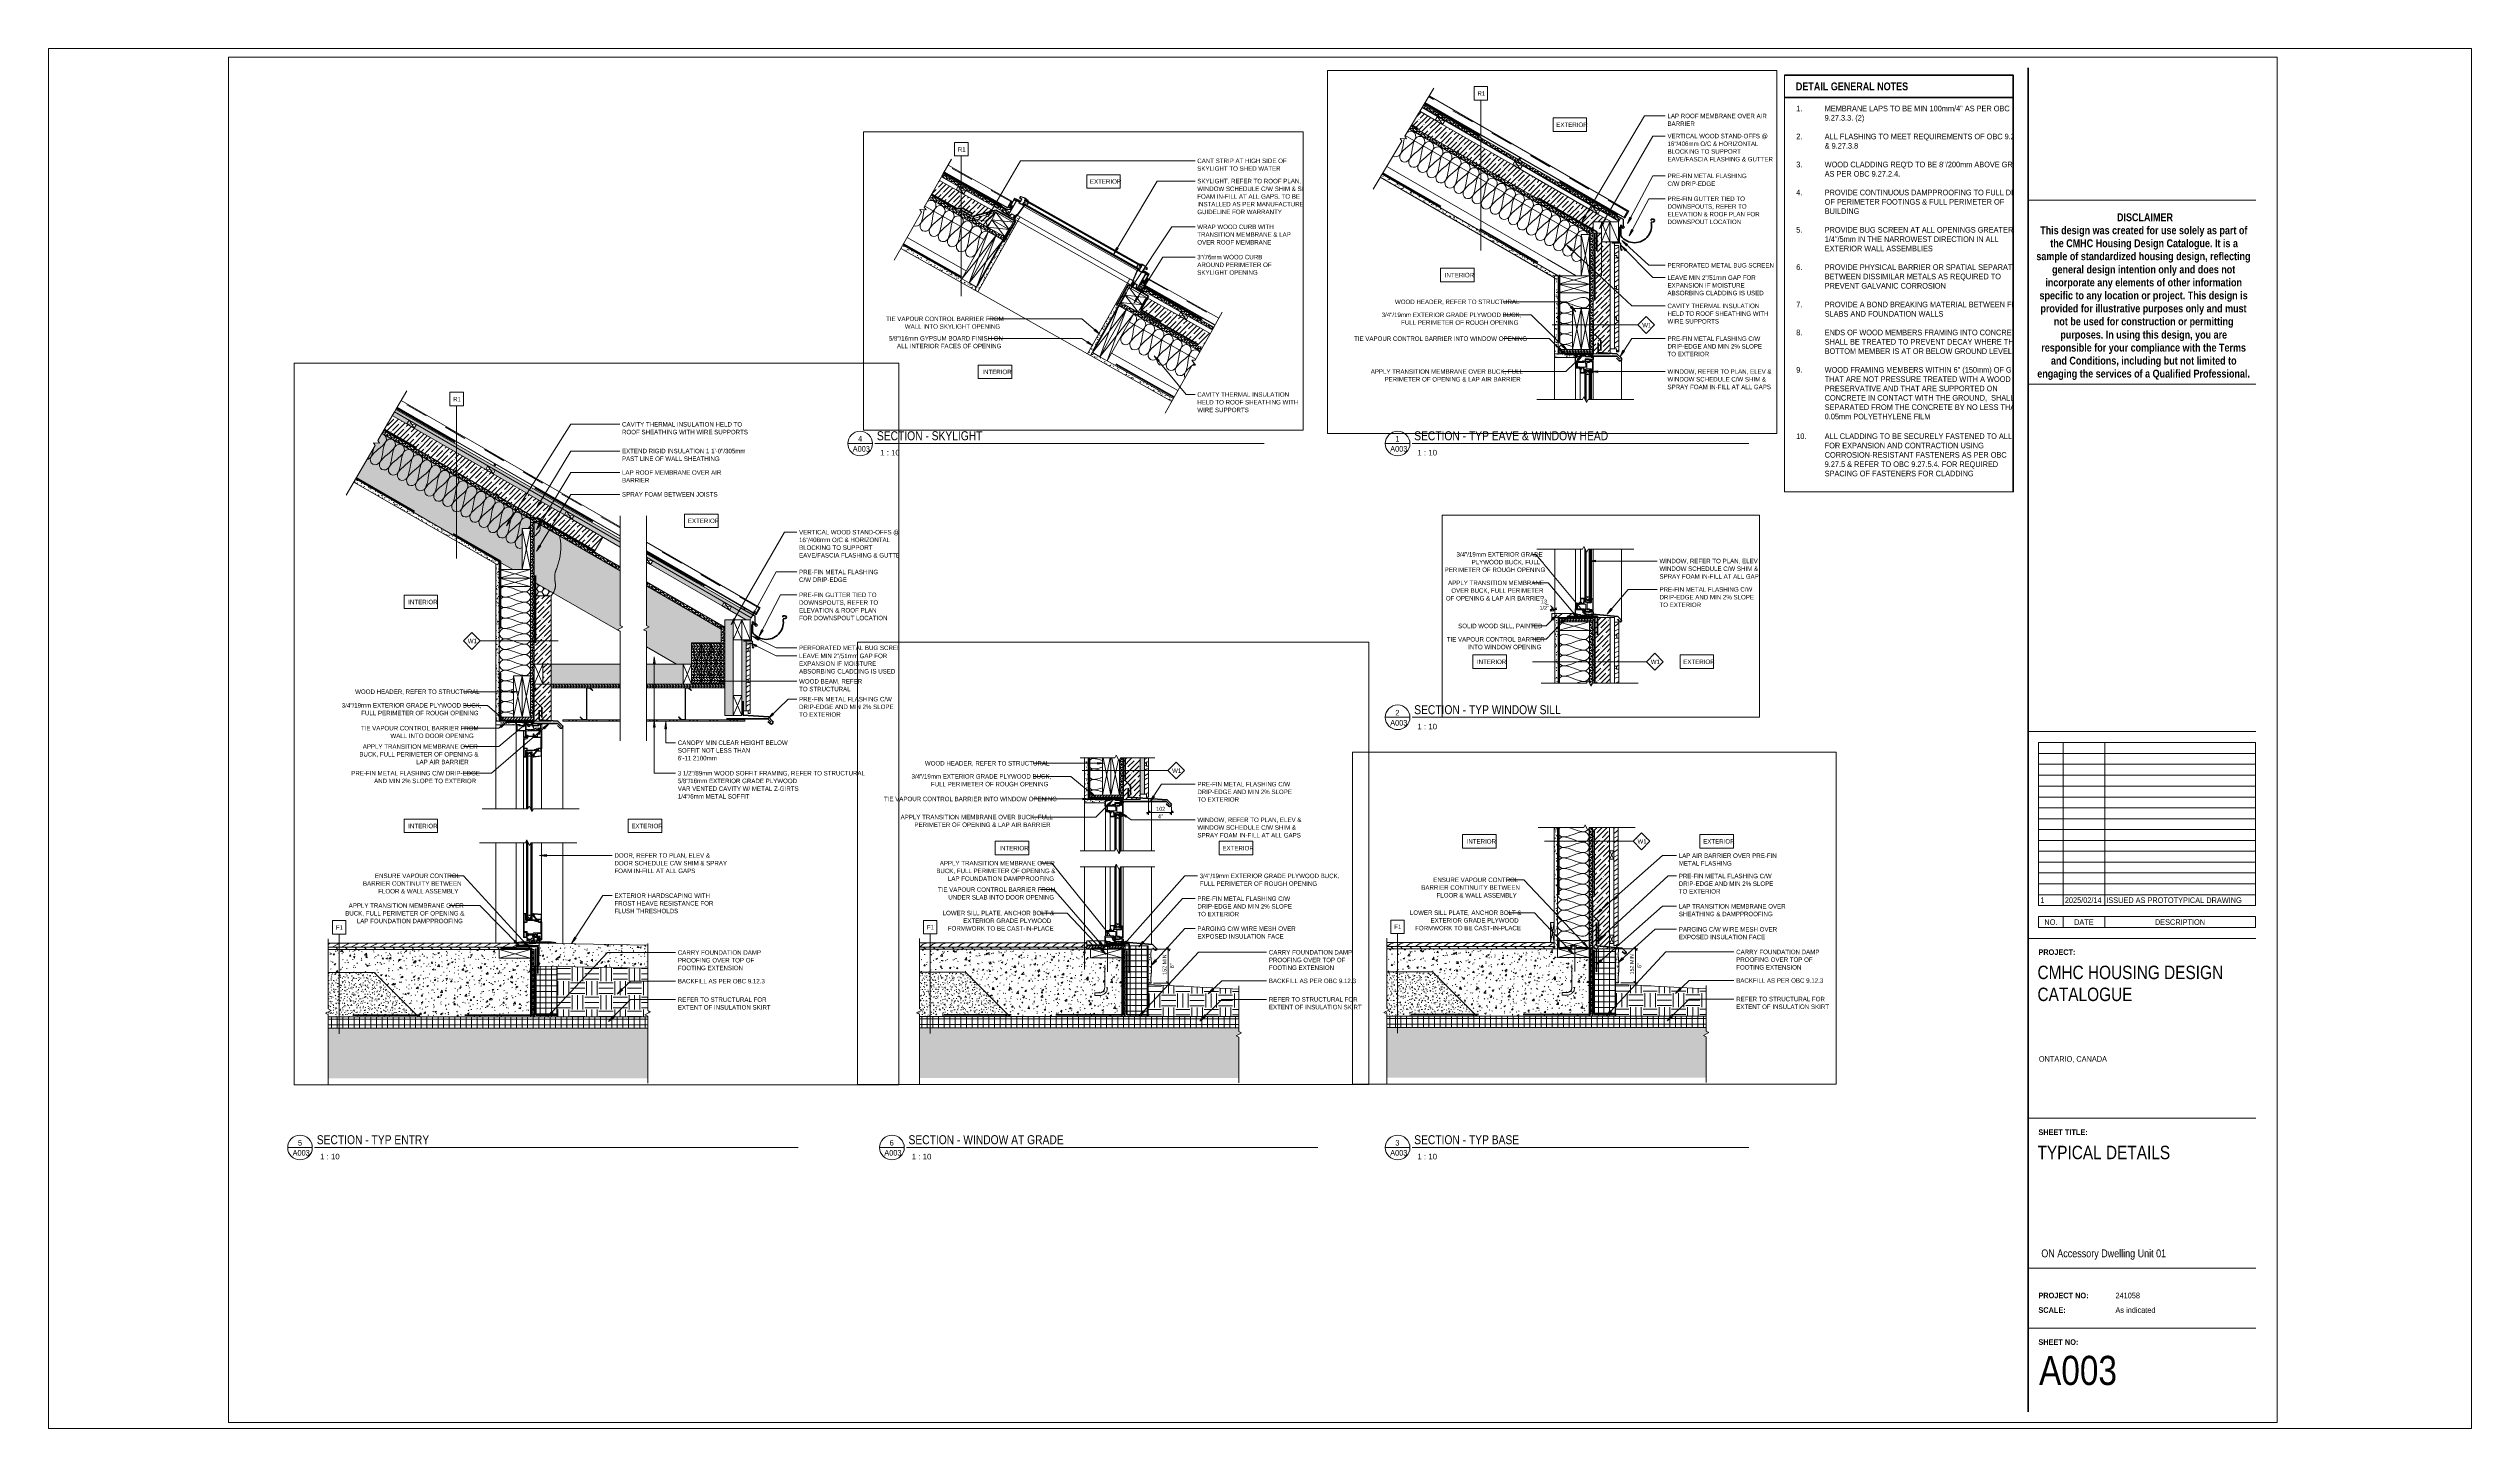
# Paper-space layout 'Layout1' of a CAD drawing. Header units: millimetres. Extents: x -206 to 875, y -123 to 493.
# The model-space entities are those that its viewports show. They can reach past a viewport. Long polylines and large blocks are cut down to what shows.
import ezdxf

# ---------------------------------------------------------------- set-up
doc = ezdxf.new("R2010")
doc.units = ezdxf.units.MM
for name, pattern in [('CMHC_Dash - Small', [2, 1, -1]), ('CMHC_Membrane001', [9, 3, -2, 0, -2, 0, -2]), ('CMHC_Membrane002', [7, 5, -2]), ('CMHC_Membrane004', [6, 2, -2, 0, -2]), ('CMHC_Membrane006', [5, 3, -2]), ('CMHC_Membrane007', [7, 3, -2, 0, -2])]:
    doc.linetypes.add(name, pattern=pattern)
for name, color, linetype, lineweight in [('A-ANNO-DIMS', 7, 'Continuous', 9), ('A-ANNO-DIMS-10', 7, 'Continuous', 9), ('A-ANNO-NOTE', 7, 'Continuous', 9), ('A-DETL-GENF', 7, 'Continuous', 18), ('A-DETL-GENF-HDLN', 7, 'CMHC_Dash - Small', 18), ('A-DETL-THIN', 7, 'Continuous', 9), ('G-ANNO-SCHD', 7, 'Continuous', 9), ('G-ANNO-TEXT', 7, 'Continuous', 9), ('G-ANNO-TTLB', 7, 'Continuous', 18), ('G-ANNO-TTLB-MEDM', 7, 'Continuous', 35), ('G-ANNO-TTLB-THIN', 7, 'Continuous', 18)]:
    doc.layers.add(name, color=color, linetype=linetype, lineweight=lineweight)
doc.layers.add('A-DETL', color=9, linetype='Continuous', lineweight=18, true_color=0x808080)
doc.layers.add('G-ANNO-NPLT', color=7, linetype='Continuous', plot=False)
doc.styles.add('Arial', font='arial.ttf', dxfattribs={"height": 2.5})
doc.styles.add('Arial Narrow_1', font='ARIALN.TTF', dxfattribs={"height": 2})
doc.styles.add('Arial Narrow_2', font='ARIALN.TTF', dxfattribs={"height": 20})
doc.styles.add('Arial Narrow_3', font='ARIALN.TTF', dxfattribs={"height": 17.5})
doc.styles.add('Arial Narrow_4', font='ARIALN.TTF', dxfattribs={"height": 125})
doc.styles.add('Arial Narrow_5', font='ARIALN.TTF', dxfattribs={"height": 2.5})
doc.styles.add('Arial Narrow_6', font='ARIALN.TTF', dxfattribs={"height": 13})
doc.styles.add('Arial Narrow_7', font='ARIALN.TTF', dxfattribs={"height": 6})
doc.styles.add('Arial Narrow_8', font='ARIALN.TTF', dxfattribs={"height": 4})
doc.styles.add('Arial Narrow_9', font='ARIALN.TTF', dxfattribs={"height": 3.5})
doc.styles.add('Arial Narrow_B', font='ARIALNB.TTF', dxfattribs={"height": 175})
doc.styles.add('Arial Narrow_B_1', font='ARIALNB.TTF', dxfattribs={"height": 3.5})
doc.styles.add('Arial Narrow_B_2', font='ARIALNB.TTF', dxfattribs={"height": 2.5})
doc.dimstyles.new('CMHC_Standard', dxfattribs={"dimscale": 304.8, "dimtxt": 17.910042, "dimasz": 0.049213, "dimexe": 0.032808, "dimexo": 0.032808, "dimgap": 0.008202, "dimtad": 1, "dimdec": 0, "dimzin": 0, "dimdsep": 46, "dimtxsty": 'Arial Narrow_3', "dimblk1": 'OBLIQUE', "dimblk2": 'OBLIQUE', "dimsah": 1, "dimcen": 0.09, "dimdle": 0.032808, "dimazin": 0, "dimtfac": 1, "dimtdec": 4, "dimtix": 1, "dimtmove": 1, "dimatfit": 3, "dimfxl": 1, "dimtvp": 1, "dimtfill": 1, "dimtolj": 1, "dimtzin": 0, "dimarcsym": 2})
doc.dimstyles.new('CMHC_Standard_1', dxfattribs={"dimscale": 304.8, "dimtxt": 17.910042, "dimasz": 0.049213, "dimexe": 0.032808, "dimexo": 0.032808, "dimgap": 0.008202, "dimtad": 1, "dimdec": 0, "dimzin": 0, "dimdsep": 46, "dimtxsty": 'Arial Narrow_3', "dimblk1": 'OBLIQUE', "dimblk2": 'OBLIQUE', "dimsah": 1, "dimcen": 0.09, "dimdle": 0.032808, "dimazin": 0, "dimtfac": 1, "dimtdec": 4, "dimtix": 1, "dimtmove": 0, "dimatfit": 3, "dimfxl": 1, "dimtvp": 1, "dimtfill": 1, "dimtolj": 1, "dimtzin": 0, "dimarcsym": 2})
doc.dimstyles.new('CMHC_Standard__Red_', dxfattribs={"dimscale": 304.8, "dimtxt": 17.910042, "dimasz": 0.049213, "dimexe": 0.032808, "dimexo": 0.032808, "dimgap": 0.008202, "dimtad": 1, "dimdec": 0, "dimzin": 0, "dimdsep": 46, "dimtxsty": 'Arial Narrow_3', "dimblk1": 'OBLIQUE', "dimblk2": 'OBLIQUE', "dimsah": 1, "dimcen": 0.09, "dimdle": 0.032808, "dimazin": 0, "dimtfac": 1, "dimtdec": 4, "dimtix": 1, "dimtmove": 0, "dimatfit": 3, "dimfxl": 1, "dimtvp": 1, "dimtfill": 1, "dimtolj": 1, "dimtzin": 0, "dimarcsym": 2})
pattern_1 = [(216.87, (6748.566, 42.316), (126.948849, 84.633227), [21.158, -190.424]), (206.565, (6773.955, 29.621), (-42.31628, -42.31576), [47.311, -47.311]), (198.435, (6773.955, 8.463), (-84.632315, -42.316727), [26.763, -107.053])]
pattern_2 = [(50, (6731.64, 0), (72.8738, -6.3761), [7.62, -83.82]), (355, (6731.64, 0), (-14.097, 76.4224), [6.096, -67.056]), (100.451, (6737.71, -0.53), (58.777, 70.0469), [6.476, -71.236]), (46.184, (6731.64, 20.32), (108.4314, -16.8175), [11.43, -125.73]), (96.636, (6740.67, 18.92), (94.961, 98.971), [9.714, -106.854]), (351.184, (6731.64, 20.32), (94.9623, 98.97), [9.144, -100.584]), (21, (6741.8, 15.24), (60.6457, -40.9065), [7.62, -83.82]), (326, (6741.8, 15.24), (24.7208, 73.675), [6.096, -67.056]), (71.451, (6746.85, 11.83), (85.3669, 32.7687), [6.476, -71.236]), (37.5, (6731.64, 0), (1.23552, 33.82243), [3.353, -62.89, 3.353, -64.719, -67.31]), (37.5, (6731.64, 0), (1.23552, 33.82243), [-134.315, 3.353, -63.957]), (7.5, (6731.64, 0), (26.72815, 40.07255), [3.353, -35.458, 3.353, -61.366, -25.654]), (7.5, (6731.64, 0), (26.72815, 40.07255), [-103.53, 3.353, -22.301]), (327.5, (6708.982, 0), (54.23632, -2.29212), [3.353, -22.047, 3.353, -75.895, -105.156]), (327.5, (6708.982, 0), (54.23632, -2.29212), [-104.648, 3.353, -101.803]), (317.5, (6698.82, 0), (59.2516, 10.17014), [3.353, -29.667, 3.353, -49.276, -74.676]), (317.5, (6698.82, 0), (59.2516, 10.17014), [-85.649, 3.353, -71.323])]
pattern_3 = [(216.87, (11345.335, 42.316), (126.948849, 84.633227), [21.158, -190.424]), (206.565, (11370.724, 29.621), (-42.31628, -42.31576), [47.311, -47.311]), (198.435, (11370.724, 8.463), (-84.632315, -42.316727), [26.763, -107.053])]
pattern_4 = [(0, (13357.514, 0), (40.64, 10.16), [3.353, -27.127, 3.353, -27.127, -162.56]), (0, (13357.514, 0), (40.64, 10.16), [-60.96, 3.353, -57.607, 3.353, -27.127, -71.12]), (0, (13357.514, 0), (40.64, 10.16), [-152.4, 3.353, -16.967, 3.353, -47.447]), (120, (13372.754, 5.08), (-29.118818, 30.115272), [3.353, -27.127, 3.353, -27.127, -162.56]), (120, (13372.754, 5.08), (-29.118818, 30.115272), [-60.96, 3.353, -57.607, 3.353, -27.127, -71.12]), (120, (13372.754, 5.08), (-29.118818, 30.115272), [-152.4, 3.353, -16.967, 3.353, -47.447]), (240, (13377.834, 25.4), (-11.521182, -40.275272), [3.353, -27.127, 3.353, -27.127, -162.56]), (240, (13377.834, 25.4), (-11.521182, -40.275272), [-60.96, 3.353, -57.607, 3.353, -27.127, -71.12]), (240, (13377.834, 25.4), (-11.521182, -40.275272), [-152.4, 3.353, -16.967, 3.353, -47.447])]
pattern_5 = [(216.87, (13374.441, 42.316), (126.94885, 84.633227), [21.158, -190.424]), (206.565, (13399.83, 29.621), (-42.31628, -42.31576), [47.311, -47.311]), (198.435, (13399.83, 8.463), (-84.632315, -42.316727), [26.763, -107.053])]
pattern_6 = [(0, (-1776.836, -143.2), (0, 25), []), (90, (-1776.836, -143.2), (-25, 2e-15), [])]
pattern_7 = [(90, (443.199, -2679.906), (-12.695, 8e-16), []), (45, (443.199, -2679.906), (0, 12.695395), [17.953, -17.953]), (135, (443.199, -2679.906), (9e-16, 12.695395), [17.953, -17.953])]
pattern_8 = [(0, (21485.97, 0), (40.64, 10.16), [3.353, -27.127, 3.353, -27.127, -162.56]), (0, (21485.97, 0), (40.64, 10.16), [-60.96, 3.353, -57.607, 3.353, -27.127, -71.12]), (0, (21485.97, 0), (40.64, 10.16), [-152.4, 3.353, -16.967, 3.353, -47.447]), (120, (21501.21, 5.08), (-29.118818, 30.115272), [3.353, -27.127, 3.353, -27.127, -162.56]), (120, (21501.21, 5.08), (-29.118818, 30.115272), [-60.96, 3.353, -57.607, 3.353, -27.127, -71.12]), (120, (21501.21, 5.08), (-29.118818, 30.115272), [-152.4, 3.353, -16.967, 3.353, -47.447]), (240, (21506.29, 25.4), (-11.521182, -40.275272), [3.353, -27.127, 3.353, -27.127, -162.56]), (240, (21506.29, 25.4), (-11.521182, -40.275272), [-60.96, 3.353, -57.607, 3.353, -27.127, -71.12]), (240, (21506.29, 25.4), (-11.521182, -40.275272), [-152.4, 3.353, -16.967, 3.353, -47.447])]
pattern_9 = [(135, (21485.97, 0), (-21.2132, -21.2132), [])]

# ---------------------------------------------------------------- blocks, each defined once
blk = doc.blocks.new('CMHC_Sheet - ARCH D - SANS LOGO - Standard-9392055-TYPICAL DETAILS')
at = {"layer": 'G-ANNO-TTLB-MEDM'}
blk.add_line((677.6, 484.5), (677.6, -115.6), dxfattribs=at)
at = {"layer": 'G-ANNO-TTLB-THIN'}
for p, q in [((788.7, 489.3), (-125.7, 489.3)), ((-125.7, 489.3), (-125.7, -120.3)), ((788.7, -120.3), (788.7, 489.3)), ((779.2, 425.4), (677.6, 425.4)), ((779.2, 343.2), (677.6, 343.2)), ((779.2, 188.2), (677.6, 188.2)), ((779.2, 95.8), (677.6, 95.8)), ((779.2, 15.5), (677.6, 15.5)), ((779.2, -51.4), (677.6, -51.4)), ((677.6, -78.3), (779.2, -78.3)), ((-125.7, -120.3), (788.7, -120.3))]:
    blk.add_line(p, q, dxfattribs=at)
at = {"layer": 'G-ANNO-TTLB', "lineweight": 9, "attachment_point": 1}
for s, insert, char_height, width, style in [('This design was created for use solely as part of ', (682.9, 413.7), 3.5, 114.962, 'Arial Narrow_B_1'), ('DISCLAIMER', (717.2, 419.5), 3.5, 30.544, 'Arial Narrow_B_1'), ('sample of standardized housing design, reflecting ', (681.2, 402.1), 3.5, 118.73, 'Arial Narrow_B_1'), ('the CMHC Housing Design Catalogue. It is a ', (687.4, 407.9), 3.5, 104.139, 'Arial Narrow_B_1'), ('incorporate any elements of other information ', (685.2, 390.4), 3.5, 109.35, 'Arial Narrow_B_1'), ('general design intention only and does not ', (688.2, 396.2), 3.5, 102.135, 'Arial Narrow_B_1'), ('specific to any location or project. This design is ', (682.6, 384.6), 3.5, 115.603, 'Arial Narrow_B_1'), ('provided for illustrative purposes only and must ', (683, 378.8), 3.5, 114.641, 'Arial Narrow_B_1'), ('not be used for construction or permitting ', (689, 373), 3.5, 100.131, 'Arial Narrow_B_1'), ('responsible for your compliance with the Terms ', (683.4, 361.3), 3.5, 113.84, 'Arial Narrow_B_1'), ('purposes. In using this design, you are ', (691.9, 367.1), 3.5, 93.076, 'Arial Narrow_B_1'), ('engaging the services of a Qualified Professional.', (681.6, 349.7), 3.5, 116.646, 'Arial Narrow_B_1'), ('and Conditions, including but not limited to  ', (687.7, 355.5), 3.5, 104.861, 'Arial Narrow_B_1'), ('PROJECT:', (682.1, 90.9), 2.5, 17.557, 'Arial Narrow_B_2'), ('SHEET TITLE:', (682.1, 10.5), 2.5, 23.489, 'Arial Narrow_B_2'), ('PROJECT NO:', (682.1, -62.4), 2.5, 23.73, 'Arial Narrow_B_2'), ('SCALE:', (682.1, -68.9), 2.5, 12.907, 'Arial Narrow_B_2'), ('SHEET NO:', (682.1, -83.2), 2.5, 18.92, 'Arial Narrow_B_2')]:
    blk.add_mtext(s, dxfattribs=dict(at, insert=insert, char_height=char_height, width=width, style=style))
blk = doc.blocks.new('Viewport - Standard-3208163-TYPICAL DETAILS')
at = {"layer": 'G-ANNO-TTLB', "lineweight": 9}
blk.add_line((-12, 0), (-1, 0), dxfattribs=at)
for start, end in [(360, 180), (180, 0)]:
    blk.add_arc((-6.5, 0), 5.5, start, end, dxfattribs=at)
blk = doc.blocks.new('CMHC-06_Plywood-Section - 13mm-9404696-SECTION - TYP EAVE _ WINDOW HEAD')
at = {"layer": 'A-DETL-GENF', "true_color": 0x808080}
h = blk.add_hatch(dxfattribs=at)
h.set_pattern_fill('FP_4', color=8, style=0, pattern_type=2)
h.set_pattern_definition([(210, (356.788, 5004.112), (6.3475, -10.994193), []), (165, (356.788, 5004.112), (-10.994535, -6.347698), [17.953, -17.953]), (255, (356.788, 5004.112), (-10.994535, -6.347698), [17.953, -17.953])])
h.paths.add_polyline_path([(0, 0), (0, -13), (1013.4, -13), (1013.7, 0), (1.1, 0)])
at = {"layer": 'A-DETL-GENF'}
for p, q in [((1013.7, 0), (0, 0)), ((0, 0), (0, -13)), ((0, -13), (1013.4, -13))]:
    blk.add_line(p, q, dxfattribs=at)
blk = doc.blocks.new('CMHC-07_Insulation_ Semi-Rigid-Section - 76mm-9404693-SECTION - TYP EAVE _ WINDOW HEAD')
at = {"layer": 'A-DETL-GENF', "true_color": 0x808080}
h = blk.add_hatch(dxfattribs=at)
h.set_pattern_fill('FP_5', color=8, style=0, pattern_type=2)
h.set_pattern_definition([(255, (348.418, 4907.112), (30.66814, -8.2175), []), (255, (328.976, 4895.886), (30.66814, -8.2175), [39.688, -7.938, 0.33528, -7.602])])
h.paths.add_polyline_path([(68.6, 0), (88.7, -34.8), (17.4, -76), (1005.7, -76), (1007, 0), (75, 0)])
blk = doc.blocks.new('CMHC-06_Wood I Joist-Side - 241mm-8262724-SECTION - TYP EAVE _ WINDOW HEAD')
at = {"layer": 'A-DETL-GENF'}
for p, q in [((40, -40), (869.4, -40)), ((40, -201), (866.6, -201))]:
    blk.add_line(p, q, dxfattribs=at)
blk = doc.blocks.new('CMHC-06_Plywood-Section - 16mm-8262790-SECTION - TYP EAVE _ WINDOW HEAD')
at = {"layer": 'A-DETL-GENF', "true_color": 0x808080}
h = blk.add_hatch(dxfattribs=at)
h.set_pattern_fill('FP_6', color=8, style=0, pattern_type=2)
h.set_pattern_definition([(210, (289.079, 4891.112), (6.3475, -10.994193), []), (165, (289.079, 4891.112), (-10.994535, -6.347698), [17.953, -17.953]), (255, (289.079, 4891.112), (-10.994535, -6.347698), [17.953, -17.953])])
h.paths.add_polyline_path([(4.6, -8), (9.2, -16), (947.6, -16), (947.9, 0), (18.5, 0)])
at = {"layer": 'A-DETL-GENF'}
for p, q in [((947.9, 0), (121.9, 0)), ((9.2, -16), (947.6, -16))]:
    blk.add_line(p, q, dxfattribs=at)
blk = doc.blocks.new('CMHC-09_Gypsum Wallboard-Section - 16mm-8229243-SECTION - TYP EAVE _ WINDOW HEAD')
at = {"layer": 'A-DETL-GENF', "true_color": 0x808080}
h = blk.add_hatch(dxfattribs=at)
h.set_pattern_fill('FP_7', color=8, style=0, pattern_type=2)
h.set_pattern_definition([(0, (-2523.906, -3560.999), (40.64, 10.16), [3.353, -27.127, 3.353, -27.127, -162.56]), (0, (-2523.906, -3560.999), (40.64, 10.16), [-60.96, 3.353, -57.607, 3.353, -27.127, -71.12]), (0, (-2523.906, -3560.999), (40.64, 10.16), [-152.4, 3.353, -16.967, 3.353, -47.447]), (120, (-2508.666, -3555.919), (-29.118818, 30.115272), [3.353, -27.127, 3.353, -27.127, -162.56]), (120, (-2508.666, -3555.919), (-29.118818, 30.115272), [-60.96, 3.353, -57.607, 3.353, -27.127, -71.12]), (120, (-2508.666, -3555.919), (-29.118818, 30.115272), [-152.4, 3.353, -16.967, 3.353, -47.447]), (240, (-2503.586, -3535.599), (-11.521182, -40.275272), [3.353, -27.127, 3.353, -27.127, -162.56]), (240, (-2503.586, -3535.599), (-11.521182, -40.275272), [-60.96, 3.353, -57.607, 3.353, -27.127, -71.12]), (240, (-2503.586, -3535.599), (-11.521182, -40.275272), [-152.4, 3.353, -16.967, 3.353, -47.447])])
h.paths.add_polyline_path([(0, -16), (93.5, -16), (93.5, 0), (0, 0), (0, -3.1)])
at = {"layer": 'A-DETL-GENF'}
for p, q in [((0, 0), (0, -16)), ((93.5, -16), (93.5, 0)), ((0, -16), (93.5, -16))]:
    blk.add_line(p, q, dxfattribs=at)
blk = doc.blocks.new('CMHC-07_Insulation_ Semi-Rigid-Section - 76mm-8262791-SECTION - TYP EAVE _ WINDOW HEAD')
at = {"layer": 'A-DETL-GENF', "true_color": 0x808080}
h = blk.add_hatch(dxfattribs=at)
h.set_pattern_fill('FP_8', color=8, style=0, pattern_type=2)
h.set_pattern_definition([(135, (4100.525, -2695.906), (-22.45064, -22.45064), []), (135, (4100.525, -2673.455), (-22.45064, -22.45064), [39.688, -7.938, 0.33528, -7.602])])
h.paths.add_polyline_path([(539.5, 76), (39.5, 76), (39.5, 36.8), (0, 36.8), (0, 0), (539.5, 0)])
at = {"layer": 'A-DETL-GENF'}
for p, q in [((539.5, 76), (516.8, 76)), ((539.5, 0), (539.5, 76))]:
    blk.add_line(p, q, dxfattribs=at)
blk = doc.blocks.new('CMHC-06_Wood Stud-Section - 38x140mm-4200795-SECTION - TYP EAVE _ WINDOW HEAD')
at = {"layer": 'A-DETL-GENF'}
for p, q in [((38, 140), (0, 0)), ((38, 0), (0, 140)), ((38, 0), (38, 140))]:
    blk.add_line(p, q, dxfattribs=at)
blk = doc.blocks.new('CMHC-09_Gypsum Wallboard-Section - 16mm-8842606-SECTION - TYP EAVE _ WINDOW HEAD')
at = {"layer": 'A-DETL-GENF', "true_color": 0x808080}
h = blk.add_hatch(dxfattribs=at)
h.set_pattern_fill('FP_9', color=8, style=0, pattern_type=2)
h.set_pattern_definition([(210, (244.623, 4656.112), (-30.115272, -29.118818), [3.353, -27.127, 3.353, -27.127, -162.56]), (210, (244.623, 4656.112), (-30.115272, -29.118818), [-60.96, 3.353, -57.607, 3.353, -27.127, -71.12]), (210, (244.623, 4656.112), (-30.115272, -29.118818), [-152.4, 3.353, -16.967, 3.353, -47.447]), (330, (233.965, 4644.092), (40.275272, -11.521182), [3.353, -27.127, 3.353, -27.127, -162.56]), (330, (233.965, 4644.092), (40.275272, -11.521182), [-60.96, 3.353, -57.607, 3.353, -27.127, -71.12]), (330, (233.965, 4644.092), (40.275272, -11.521182), [-152.4, 3.353, -16.967, 3.353, -47.447]), (90, (239.725, 4623.955), (-10.16, 40.64), [3.353, -27.127, 3.353, -27.127, -162.56]), (90, (239.725, 4623.955), (-10.16, 40.64), [-60.96, 3.353, -57.607, 3.353, -27.127, -71.12]), (90, (239.725, 4623.955), (-10.16, 40.64), [-152.4, 3.353, -16.967, 3.353, -47.447])])
h.paths.add_polyline_path([(9.2, 16), (13.9, 8), (0, 0), (907.6, 0), (907.9, 16), (21.7, 16)])
at = {"layer": 'A-DETL-GENF'}
for p, q in [((907.9, 16), (9.2, 16)), ((0, 0), (907.6, 0))]:
    blk.add_line(p, q, dxfattribs=at)
blk = doc.blocks.new('CMHC-06_Wood Stud-Section - 38x184mm-6584509-SECTION - TYP EAVE _ WINDOW HEAD')
at = {"layer": 'A-DETL-GENF'}
for p, q in [((38, 184), (0, 0)), ((38, 0), (0, 184)), ((0, 0), (38, 0))]:
    blk.add_line(p, q, dxfattribs=at)
blk = doc.blocks.new('CMHC-06_Wood Stud-Section - 38x184mm-V1-SECTION - TYP EAVE _ WINDOW HEAD')
at = {"layer": 'A-DETL-GENF'}
for p, q in [((0, 184), (0, 0)), ((38, 184), (0, 0)), ((38, 0), (0, 184)), ((38, 0), (38, 184)), ((0, 0), (38, 0))]:
    blk.add_line(p, q, dxfattribs=at)
blk = doc.blocks.new('CMHC-06_Plywood-Section - 19mm-8211935-SECTION - TYP EAVE _ WINDOW HEAD')
at = {"layer": 'A-DETL-GENF', "true_color": 0x808080}
h = blk.add_hatch(dxfattribs=at)
h.set_pattern_fill('FP_10', color=8, style=0, pattern_type=2)
h.set_pattern_definition([(0, (-2539.906, -3560.999), (0, 12.695), []), (315, (-2539.906, -3560.999), (12.695395, 0), [17.953, -17.953]), (45, (-2539.906, -3560.999), (12.695395, 0), [17.953, -17.953])])
h.paths.add_polyline_path([(140, 0), (156, 0), (156, 19), (0, 19), (0, 0)])
at = {"layer": 'A-DETL-GENF'}
for p, q in [((140, 19), (0, 19)), ((156, 0), (156, 19)), ((0, 0), (156, 0))]:
    blk.add_line(p, q, dxfattribs=at)
blk = doc.blocks.new('CMHC-09_Gypsum Wallboard-Section - 16mm-8212113-SECTION - TYP EAVE _ WINDOW HEAD')
at = {"layer": 'A-DETL-GENF', "true_color": 0x808080}
h = blk.add_hatch(dxfattribs=at)
h.set_pattern_fill('FP_11', color=8, style=0, pattern_type=2)
h.set_pattern_definition([(270, (-3560.999, 2539.906), (10.16, -40.64), [3.353, -27.127, 3.353, -27.127, -162.56]), (270, (-3560.999, 2539.906), (10.16, -40.64), [-60.96, 3.353, -57.607, 3.353, -27.127, -71.12]), (270, (-3560.999, 2539.906), (10.16, -40.64), [-152.4, 3.353, -16.967, 3.353, -47.447]), (30, (-3555.919, 2524.666), (30.115272, 29.118818), [3.353, -27.127, 3.353, -27.127, -162.56]), (30, (-3555.919, 2524.666), (30.115272, 29.118818), [-60.96, 3.353, -57.607, 3.353, -27.127, -71.12]), (30, (-3555.919, 2524.666), (30.115272, 29.118818), [-152.4, 3.353, -16.967, 3.353, -47.447]), (150, (-3535.599, 2519.586), (-40.275272, 11.521182), [3.353, -27.127, 3.353, -27.127, -162.56]), (150, (-3535.599, 2519.586), (-40.275272, 11.521182), [-60.96, 3.353, -57.607, 3.353, -27.127, -71.12]), (150, (-3535.599, 2519.586), (-40.275272, 11.521182), [-152.4, 3.353, -16.967, 3.353, -47.447])])
h.paths.add_polyline_path([(0, 0), (349, 0), (349, 16), (0, 16)])
at = {"layer": 'A-DETL-GENF'}
for p, q in [((349, 16), (0, 16)), ((0, 16), (0, 0)), ((349, 0), (349, 16)), ((0, 0), (311, 0))]:
    blk.add_line(p, q, dxfattribs=at)
blk = doc.blocks.new('CMHC-06_Wood Stud-Section - 38x140mm-V2-SECTION - TYP EAVE _ WINDOW HEAD')
at = {"layer": 'A-DETL-GENF'}
for p, q in [((38, 140), (0, 0)), ((38, 0), (0, 140)), ((38, 0), (38, 140)), ((0, 102), (0, 0)), ((0, 0), (38, 0))]:
    blk.add_line(p, q, dxfattribs=at)
blk = doc.blocks.new('CMHC-06_Plywood-Section - 16mm-8262789-SECTION - TYP EAVE _ WINDOW HEAD')
at = {"layer": 'A-DETL-GENF', "true_color": 0x808080}
h = blk.add_hatch(dxfattribs=at)
h.set_pattern_fill('FP_12', color=8, style=0, pattern_type=2)
h.set_pattern_definition([(270, (-3579.999, 2679.906), (12.695, 8e-16), []), (225, (-3579.999, 2679.906), (9e-16, -12.695395), [17.953, -17.953]), (315, (-3579.999, 2679.906), (0, -12.695395), [17.953, -17.953])])
h.paths.add_polyline_path([(0, -16), (520.5, -16), (520.5, 0), (0, 0)])
at = {"layer": 'A-DETL-GENF'}
for p, q in [((330, 0), (0, 0)), ((0, 0), (0, -16)), ((520.5, 0), (514, 0)), ((520.5, -16), (520.5, 0)), ((0, -16), (520.5, -16))]:
    blk.add_line(p, q, dxfattribs=at)
blk = doc.blocks.new('CMHC-08_Window-Section - Standard-8842425-SECTION - TYP EAVE _ WINDOW HEAD')
at = {"layer": 'A-DETL-GENF', "color": 8, "true_color": 0x808080}
for p, q in [((0, -107), (0, -229.8)), ((7.9, -225.3), (7.9, -107)), ((13.3, -237.8), (13.3, -107)), ((14.8, -237.8), (14.8, -107)), ((16.3, -237.8), (16.3, -107)), ((32.3, -237.8), (32.3, -101)), ((33.8, -237.8), (33.8, -104)), ((35.3, -237.8), (35.3, -107)), ((57.4, -107), (57.4, -225.2)), ((78.4, -107), (78.4, -249.2))]:
    blk.add_line(p, q, dxfattribs=at)
at = {"layer": 'A-DETL-GENF'}
for p, q in [((11.8, -107), (11.8, -237.8)), ((17.8, -218.8), (17.8, -107)), ((30.8, -218.8), (30.8, -98)), ((36.8, -237.8), (36.8, -110)), ((1.1, -229.2), (7.9, -225.3)), ((7.9, -225.3), (9.7, -225.3)), ((9.7, -226.8), (9.5, -226.8)), ((9.5, -226.8), (9.5, -241.9)), ((23.8, -218.8), (17.8, -218.8)), ((17.8, -218.8), (17.8, -226.3)), ((17.8, -237.8), (17.8, -226.3)), ((17.8, -226.3), (22.6, -231.8)), ((23.8, -222), (23.8, -218.8)), ((24.8, -222), (23.8, -222)), ((30.8, -218.8), (24.8, -218.8)), ((24.8, -218.8), (24.8, -222)), ((25.9, -231.8), (30.8, -226.3)), ((30.8, -226.3), (30.8, -218.8)), ((30.8, -237.8), (30.8, -226.3)), ((36.7, -226.5), (36.7, -225.6)), ((37, -225.2), (57.1, -225.2)), ((57.4, -225.6), (57.4, -242.3)), ((0, -278.7), (0, -231.1)), ((2.3, -231.6), (2.3, -278.3)), ((6.1, -229), (2.7, -230.9)), ((7.2, -241.9), (7.2, -229.7)), ((9.5, -235.7), (9.5, -227.9)), ((17.8, -237.8), (11.8, -237.8)), ((22.6, -231.8), (25.9, -231.8)), ((36.8, -237.8), (30.8, -237.8)), ((36.7, -230.4), (36.7, -229.9)), ((38.4, -227.3), (37.4, -227.3)), ((37.4, -229.2), (38.4, -229.2)), ((37.6, -231.2), (37.4, -231.2)), ((39.2, -228.4), (39.2, -228)), ((39.2, -242.3), (39.2, -232.7)), ((41.2, -228.8), (41.2, -239.7)), ((53.9, -227.3), (42.7, -227.3)), ((55.4, -239.7), (55.4, -228.8)), ((10.2, -242.6), (39.9, -242.6)), ((26.2, -244.9), (10.2, -244.9)), ((11.6, -242.6), (36.9, -242.6)), ((27.7, -271.2), (27.7, -246.4)), ((40.1, -242.6), (39.5, -242.6)), ((40.5, -242.9), (41.8, -244.2)), ((41.9, -244), (40.9, -243)), ((41.8, -245.8), (41.2, -246.6)), ((41.4, -246.5), (41.9, -246)), ((41.6, -240.8), (43.4, -242.6)), ((42.1, -248.4), (54.2, -248.4)), ((43.3, -247.4), (42.8, -248)), ((53.2, -242.6), (55, -240.8)), ((53.8, -248), (53.3, -247.4)), ((54.6, -244.2), (55.9, -242.9)), ((55.7, -243), (54.6, -244)), ((55.2, -246.6), (54.6, -245.8)), ((54.7, -246), (55.2, -246.5)), ((57.1, -242.6), (56.5, -242.6)), ((56.5, -242.6), (56.9, -242.6)), ((57.7, -243.4), (57.7, -250.6)), ((59.4, -243.7), (59.4, -248.4)), ((61.4, -246.5), (61.4, -243.7)), ((71.4, -247.4), (62.3, -247.4)), ((72.5, -252.6), (72.5, -248.5)), ((74.8, -248.5), (74.8, -252.6)), ((76.3, -247.4), (75.9, -247.4)), ((78.1, -248.9), (76.9, -247.7)), ((32.4, -252.6), (32.4, -268.1)), ((56.7, -251.6), (33.4, -251.6)), ((60.4, -249.4), (68.6, -249.4)), ((68.6, -251.4), (60.4, -251.4)), ((60.4, -253.4), (68.6, -253.4)), ((69.5, -254.3), (69.5, -271.2)), ((71.6, -270.6), (71.6, -257.2)), ((73.1, -255.7), (74.9, -255.7)), ((76.4, -257.3), (76.4, -270.6)), ((78.4, -249.5), (78.4, -272.1)), ((36.3, -270), (32.2, -277.1)), ((33.2, -268.9), (35.6, -268.9)), ((6.2, -283.6), (1.1, -280.6)), ((2.5, -278.8), (4.8, -280.2)), ((5.6, -279.7), (5.6, -278.4)), ((7.9, -278.4), (7.9, -282.6)), ((9.8, -281.7), (9.8, -278.4)), ((15.6, -280.3), (11.5, -282.7)), ((14.2, -276.7), (15.9, -274.4)), ((16, -278.4), (16, -279.6)), ((29.1, -277.4), (16.5, -277.4)), ((31.6, -277.4), (16.9, -277.4)), ((19.2, -272.7), (26.2, -272.7)), ((36.3, -277.3), (34.4, -280.6)), ((36.4, -281.6), (37.6, -279.8)), ((43.9, -278.2), (38, -276.6)), ((39.3, -279.1), (43.3, -280.2)), ((68.6, -272.1), (41.6, -272.1)), ((42.4, -274.4), (44.7, -275)), ((49.2, -276.9), (77.4, -276.9)), ((74.9, -272.1), (73.1, -272.1)), ((78.9, -278.4), (78.9, -293)), ((80, -273), (79.3, -273)), ((80.9, -295), (80.9, -273.9)), ((-1.3, -287.5), (-1.3, -295)), ((14.4, -284.8), (0.1, -286)), ((0.8, -293), (0.8, -289.4)), ((2.1, -287.9), (15.8, -286.7)), ((33.3, -284.8), (14.5, -284.8)), ((19, -289.5), (34.7, -289.5)), ((34.2, -281.3), (34.2, -283.9)), ((36.2, -288), (36.2, -282.4)), ((0.3, -296.5), (5, -296.5)), ((0.3, -300.8), (0.3, -301.2)), ((1.8, -302.7), (6.9, -302.7)), ((5, -294.5), (2.3, -294.5)), ((5, -300.4), (2.5, -300.4)), ((31, -297.4), (9.8, -297.4)), ((13.9, -299.4), (17.7, -299.4)), ((18.6, -300.3), (18.6, -301.3)), ((20.9, -301.3), (20.9, -300.3)), ((21.8, -299.4), (31, -299.4)), ((31.9, -300.3), (31.9, -301.2)), ((33.5, -302.7), (57.3, -302.7)), ((55.4, -300.7), (35.3, -300.7)), ((58.8, -301.2), (58.8, -300.3)), ((69.8, -297.4), (59.7, -297.4)), ((59.7, -299.4), (65.8, -299.4)), ((72.8, -302.7), (77.9, -302.7)), ((77.4, -294.5), (74.7, -294.5)), ((74.7, -296.5), (79.4, -296.5)), ((77.2, -300.4), (74.7, -300.4)), ((79.4, -301.2), (79.4, -300.8))]:
    blk.add_line(p, q, dxfattribs=at)
for centre, radius, start, end in [((9.7, -226), 0.784, 270, 90), ((37, -225.6), 0.379, 90, 180), ((37.4, -226.5), 0.759, 180, 270), ((57.1, -225.6), 0.379, 0, 90), ((2.3, -231.1), 2.28, 120.0403, 180), ((3, -231.6), 0.759, 120.0403, 180), ((6.4, -229.6), 0.759, 352.869, 120.0403), ((24.3, -252.1), 15.7, 65.5058, 114.4942), ((37.4, -229.9), 0.759, 90, 180), ((37.4, -230.4), 0.759, 180, 270), ((37.6, -232.7), 1.52, 360, 90), ((38.4, -228), 0.759, 0, 90), ((38.4, -228.4), 0.759, 270, 0), ((42.7, -228.8), 1.52, 90, 180), ((53.9, -228.8), 1.52, 0, 90), ((10.2, -241.9), 3.03, 179.9727, 270), ((10.2, -241.9), 0.759, 180, 270), ((26.2, -246.4), 1.52, 360, 90), ((39.5, -242.3), 0.379, 180, 270), ((39.9, -243.6), 0.91, 45, 90), ((40.1, -243.8), 1.14, 45, 90), ((42.1, -247.2), 1.01, 133.5882, 313.5882), ((42.1, -247.3), 1.14, 143.1304, 270), ((42.7, -239.7), 1.52, 180, 225), ((41, -245), 1.14, 317.0376, 45), ((41, -245), 1.39, 313.5882, 45), ((41, -245), 3.41, 313.5882, 45), ((55.6, -245), 3.41, 135, 226.4118), ((54.5, -247.2), 1.01, 226.4118, 46.4118), ((55.6, -245), 1.39, 135, 226.4118), ((55.4, -245), 1.14, 135, 222.9624), ((54.2, -247.3), 1.14, 270, 36.8696), ((53.9, -239.7), 1.52, 315, 0), ((56.5, -243.8), 1.14, 90, 135), ((56.5, -243.6), 0.91, 90, 135), ((56.9, -243.4), 0.759, 0, 89.733), ((57.1, -242.3), 0.379, 270, 0), ((60.4, -243.7), 1.01, 0, 180), ((60.4, -248.4), 1.01, 180, 270), ((62.3, -246.5), 0.91, 180, 270), ((71.4, -248.5), 1.14, 0, 90), ((75.9, -248.5), 1.14, 90, 180), ((76.3, -248.3), 0.91, 45, 90), ((33.4, -252.6), 1.01, 90, 180), ((56.7, -250.6), 1.01, 270, 0), ((60.4, -252.4), 1.01, 90, 270), ((68.6, -250.4), 0.986, 270, 90), ((68.6, -254.3), 0.91, 0, 90), ((73.1, -257.2), 1.52, 90, 179.7915), ((73.6, -252.6), 1.14, 180, 0), ((74.9, -257.2), 1.52, 359.8773, 90), ((77.5, -249.5), 0.91, 0, 45), ((33.2, -268.1), 0.759, 180, 270), ((35.6, -269.6), 0.759, 330.0581, 90), ((2.3, -278.7), 2.28, 180, 239.7849), ((2.8, -278.4), 0.506, 171.1046, 239.7849), ((5.1, -279.7), 0.506, 239.7849, 0), ((8.8, -278.4), 3.26, 33.0475, 180), ((8.8, -278.4), 0.986, 360, 180), ((12.9, -275.7), 1.58, 213.0475, 323.3568), ((15.1, -279.6), 0.91, 300, 0), ((19.2, -276.8), 4.12, 90, 143.3568), ((16.9, -278.4), 0.91, 90, 180), ((26.2, -271.2), 1.52, 270, 0), ((31.6, -276.7), 0.759, 270, 330.0581), ((35.7, -281.3), 1.52, 149.1801, 180), ((37.7, -278.1), 1.52, 75.0003, 149.1801), ((38.9, -280.5), 1.52, 75, 149.1801), ((41.6, -273.4), 1.26, 90, 306.8701), ((44.3, -276.6), 3.67, 255, 339.8985), ((44.3, -276.6), 1.64, 255.0003, 75.0007), ((49.2, -278.4), 1.52, 90, 159.8985), ((68.6, -271.2), 0.91, 270, 359.8524), ((73.1, -270.6), 1.52, 179.8759, 270), ((74.9, -270.6), 1.52, 270, 359.8343), ((77.4, -278.4), 1.52, 0, 90), ((79.3, -272.1), 0.91, 180, 270), ((80, -273.9), 0.91, 0, 90), ((0.3, -287.5), 1.52, 95, 180), ((2.3, -289.4), 1.52, 95, 180), ((6.7, -282.6), 1.14, 239.9993, 0), ((11, -281.7), 1.14, 180, 300), ((15.9, -288.2), 1.52, 3.4743, 95), ((19, -288), 1.52, 183.4743, 270), ((33.3, -283.9), 0.91, 270, 0), ((34.7, -288), 1.52, 270, 0), ((37.7, -282.4), 1.52, 149.1801, 180), ((0.3, -295), 1.52, 180, 270), ((1.4, -300.8), 1.14, 19.4712, 180), ((1.8, -301.2), 1.52, 180, 270), ((2.3, -293), 1.52, 180, 270), ((5, -298.5), 4, 28.1952, 90), ((5, -298.5), 1.96, 270, 90), ((6.9, -298.5), 4.24, 270, 320.4788), ((9.8, -295.9), 1.52, 208.1952, 270), ((13.9, -304.2), 4.81, 90, 140.4788), ((17.7, -300.3), 0.91, 0, 90), ((19.7, -301.3), 1.14, 180, 0), ((21.8, -300.3), 0.91, 90, 180), ((31, -300.3), 2.93, 15.151, 90), ((31, -300.3), 0.91, 0, 90), ((33.5, -301.2), 1.52, 180, 270), ((35.3, -299.2), 1.52, 195.151, 270), ((55.4, -299.2), 1.52, 270, 344.849), ((59.7, -300.3), 2.93, 90, 164.849), ((57.3, -301.2), 1.52, 270, 0), ((59.7, -300.3), 0.91, 90, 180), ((65.8, -304.2), 4.81, 39.5212, 90), ((72.8, -298.5), 4.24, 219.5212, 270), ((69.8, -295.9), 1.52, 270, 331.8048), ((74.7, -298.5), 4, 90, 151.8048), ((74.7, -298.5), 1.96, 90, 270), ((78.3, -300.8), 1.14, 0, 160.5288), ((77.4, -293), 1.52, 270, 0), ((77.9, -301.2), 1.52, 270, 0), ((79.4, -295), 1.52, 270, 0)]:
    blk.add_arc(centre, radius, start, end, dxfattribs=at)
blk = doc.blocks.new('LGA-07_Standing Seam Roof-Side - Standard-9404694-SECTION - TYP EAVE _ WINDOW HEAD')
at = {"layer": 'A-DETL-GENF'}
for p, q in [((1030, 0), (0, 0)), ((1030, 0), (0, 0)), ((0, 0), (0, -36)), ((0, 0), (0, -36)), ((1029.9, -2), (0, -2)), ((0, -36), (1029.3, -36)), ((0, -36), (1029.3, -36))]:
    blk.add_line(p, q, dxfattribs=at)
at = {"layer": 'A-DETL-GENF-HDLN'}
for q in [(4, -2), (1029.4, -32)]:
    blk.add_line((4, -32), q, dxfattribs=at)
blk = doc.blocks.new('CMHC-06_Wood Stud-Section - 19x38mm-6583815-SECTION - TYP EAVE _ WINDOW HEAD')
at = {"layer": 'A-DETL-GENF'}
for p, q in [((38, 19), (0, 19)), ((0, 19), (0, 0)), ((38, 19), (0, 0)), ((38, 0), (0, 19)), ((38, 0), (38, 19)), ((0, 0), (38, 0))]:
    blk.add_line(p, q, dxfattribs=at)
blk = doc.blocks.new('CMHC-05_Gutter-Section - CMHC-05_Gutter-Section-8267364-SECTION - TYP EAVE _ WINDOW HEAD')
at = {"layer": 'A-DETL-GENF', "lineweight": 35}
for p, q in [((135.2, -25.2), (135.2, -19.2)), ((135.2, -19.2), (144.3, -19.2)), ((135.8, -33.3), (145.5, -31.4)), ((3.4, -48.2), (0, -44.8)), ((0, -44.8), (0, -94))]:
    blk.add_line(p, q, dxfattribs=at)
for centre, radius, start, end in [((144.3, -25.4), 6.2, 281.0574, 90), ((60.9, -48), 76.3, 322.9426, 11.0574), ((60.9, -48), 76.3, 217.0574, 322.9426)]:
    blk.add_arc(centre, radius, start, end, dxfattribs=at)
blk = doc.blocks.new('CMHC-06_Wood Stud-Section - 38x184mm-V3-SECTION - TYP EAVE _ WINDOW HEAD')
at = {"layer": 'A-DETL-GENF'}
for p, q in [((38, 184), (0, 184)), ((0, 184), (0, 0)), ((38, 184), (0, 0)), ((38, 0), (0, 184)), ((38, 0), (38, 184)), ((0, 0), (38, 0))]:
    blk.add_line(p, q, dxfattribs=at)
blk = doc.blocks.new('CMHC-07_Wood Siding Shiplap-Section - 152x19mm-4810162-SECTION - TYP EAVE _ WINDOW HEAD')
at = {"layer": 'A-DETL-GENF', "true_color": 0x808080}
h = blk.add_hatch(dxfattribs=at)
h.set_pattern_fill('FP_13', color=8, style=0, pattern_type=2)
h.set_pattern_definition([(216.87, (-2773.979, -3528.389), (126.948849, 84.633227), [21.158, -190.424]), (206.565, (-2748.589, -3541.084), (-42.31628, -42.31576), [47.311, -47.311]), (198.435, (-2748.589, -3562.242), (-84.632315, -42.316727), [26.763, -107.053])])
h.paths.add_polyline_path([(9, 0), (19, 0), (19, 139), (9, 139), (9, 152), (0, 152), (0, 13), (9, 13)])
at = {"layer": 'A-DETL-GENF'}
for p, q in [((0, 152), (0, 13)), ((19, 0), (19, 139)), ((0, 13), (9, 13)), ((9, 13), (9, 0)), ((9, 0), (19, 0))]:
    blk.add_line(p, q, dxfattribs=at)
blk = doc.blocks.new('CMHC-01_Break Line - Typical-8259356-SECTION - TYP EAVE _ WINDOW HEAD')
at = {"layer": 'A-DETL-GENF'}
for p, q in [((-12.5, 0), (-6.2, 12.5)), ((-6.2, 12.5), (6.3, -12.5)), ((-216.7, 0), (-12.5, 0)), ((6.3, -12.5), (12.5, 0)), ((12.5, 0), (216.7, 0))]:
    blk.add_line(p, q, dxfattribs=at)
blk = doc.blocks.new('CMHC-07_Wood Siding Shiplap-Section - 152x19mm-V4-SECTION - TYP EAVE _ WINDOW HEAD')
at = {"layer": 'A-DETL-GENF', "true_color": 0x808080}
h = blk.add_hatch(dxfattribs=at)
h.set_pattern_fill('FP_14', color=8, style=0, pattern_type=2)
h.set_pattern_definition([(216.87, (-2773.979, -3667.389), (126.948849, 84.633227), [21.158, -190.424]), (206.565, (-2748.589, -3680.084), (-42.31628, -42.31576), [47.311, -47.311]), (198.435, (-2748.589, -3701.242), (-84.632315, -42.316727), [26.763, -107.053])])
h.paths.add_polyline_path([(9, 0), (19, 0), (19, 139), (9, 139), (9, 152), (0, 152), (0, 13), (9, 13)])
at = {"layer": 'A-DETL-GENF'}
for p, q in [((0, 152), (0, 13)), ((19, 0), (19, 139)), ((0, 13), (9, 13)), ((9, 13), (9, 0)), ((9, 0), (19, 0))]:
    blk.add_line(p, q, dxfattribs=at)
blk = doc.blocks.new('CMHC-07_Wood Siding Shiplap-Section - 152x19mm-V5-SECTION - TYP EAVE _ WINDOW HEAD')
at = {"layer": 'A-DETL-GENF', "true_color": 0x808080}
h = blk.add_hatch(dxfattribs=at)
h.set_pattern_fill('FP_15', color=8, style=0, pattern_type=2)
h.set_pattern_definition([(216.87, (-2773.979, -3806.389), (126.948849, 84.633227), [21.158, -190.424]), (206.565, (-2748.589, -3819.084), (-42.31628, -42.31576), [47.311, -47.311]), (198.435, (-2748.589, -3840.242), (-84.632315, -42.316727), [26.763, -107.053])])
h.paths.add_polyline_path([(19, 0), (19, 139), (10, 139), (10, 152), (0, 152), (0, 13), (9, 13), (9, 0)])
at = {"layer": 'A-DETL-GENF'}
for p, q in [((0, 152), (0, 13)), ((19, 0), (19, 139)), ((0, 13), (9, 13)), ((9, 13), (9, 0)), ((9, 0), (19, 0))]:
    blk.add_line(p, q, dxfattribs=at)
blk = doc.blocks.new('CMHC-06_Shim-Section - Typical-9404695-SECTION - TYP EAVE _ WINDOW HEAD')
at = {"layer": 'A-DETL-GENF'}
for p, q in [((38, 89), (0, 89)), ((38, 0), (0, 89)), ((38, 0), (38, 89)), ((0, 0), (38, 0))]:
    blk.add_line(p, q, dxfattribs=at)
blk = doc.blocks.new('CMHC-01_Break Line - Typical-9404787-SECTION - TYP EAVE _ WINDOW HEAD')
at = {"layer": 'A-DETL-GENF'}
for p, q in [((-12.5, 0), (-6.2, 12.5)), ((-6.2, 12.5), (6.3, -12.5)), ((-263.2, 0), (-12.5, 0)), ((6.3, -12.5), (12.5, 0)), ((12.5, 0), (263.2, 0))]:
    blk.add_line(p, q, dxfattribs=at)
blk = doc.blocks.new('CMHC-06_Wood Stud-Section - 38x89mm-4152890-SECTION - TYP EAVE _ WINDOW HEAD')
at = {"layer": 'A-DETL-GENF'}
for p, q in [((38, 89), (0, 89)), ((0, 89), (0, 0)), ((38, 89), (0, 0)), ((38, 0), (0, 89)), ((38, 0), (38, 89)), ((0, 0), (38, 0))]:
    blk.add_line(p, q, dxfattribs=at)
blk = doc.blocks.new('CMHC-07_Insulation_ Semi-Rigid-Section - 76mm-9386499-SECTION - TYP ENTRY')
at = {"layer": 'A-DETL-GENF', "true_color": 0x808080}
h = blk.add_hatch(dxfattribs=at)
h.set_pattern_fill('FP_18', color=8, style=0, pattern_type=2)
h.set_pattern_definition([(135, (2347.2, -2695.906), (-22.45064, -22.45064), []), (135, (2347.2, -2673.455), (-22.45064, -22.45064), [39.687, -7.937, 0.33528, -7.602])])
h.paths.add_polyline_path([(560, 0), (560, 76), (0, 76), (0, 0), (305, 0), (305, 38), (394, 38), (394, 0), (541, 0)])
at = {"layer": 'A-DETL-GENF'}
for p, q in [((305, 76), (0, 76)), ((0, 76), (0, 0)), ((560, 76), (410, 76)), ((560, 0), (560, 76))]:
    blk.add_line(p, q, dxfattribs=at)
blk = doc.blocks.new('CMHC-06_Shim-Section - Typical-9273721-SECTION - TYP ENTRY')
at = {"layer": 'A-DETL-GENF'}
for p, q in [((10, 102.3), (0, 102.3)), ((0, 102.3), (0, 0)), ((10, 0), (0, 102.3)), ((10, 0), (10, 102.3))]:
    blk.add_line(p, q, dxfattribs=at)
blk = doc.blocks.new('CMHC-07_Insulation_ Rigid-Section - 102mm-9273399-SECTION - TYP ENTRY')
at = {"layer": 'A-DETL-GENF', "true_color": 0x808080}
h = blk.add_hatch(dxfattribs=at)
h.set_pattern_fill('FP_20', color=8, style=0, pattern_type=2)
h.set_pattern_definition([(90, (694.21, -2695.906), (-25, 2e-15), []), (180, (694.21, -2695.906), (-3e-15, -25), [])])
h.paths.add_polyline_path([(226, 102), (1.8, 102), (0.4, 20.1), (0, 20.1), (0, 0), (226, 0), (226, 76)])
at = {"layer": 'A-DETL-GENF'}
for p, q in [((226, 102), (1.8, 102)), ((0, 20.1), (0, 0))]:
    blk.add_line(p, q, dxfattribs=at)
blk = doc.blocks.new('CMHC-06_Wood Stud-Section - 38x140mm-4200795-SECTION - TYP ENTRY')
at = {"layer": 'A-DETL-GENF'}
for p, q in [((0, 140), (0, 0)), ((38, 140), (0, 0)), ((38, 0), (0, 140)), ((38, 0), (38, 140)), ((0, 0), (38, 0))]:
    blk.add_line(p, q, dxfattribs=at)
blk = doc.blocks.new('CMHC-07_Insulation_ Rigid-Section - 51mm-9195265-SECTION - TYP ENTRY')
at = {"layer": 'A-DETL-GENF', "true_color": 0x808080}
h = blk.add_hatch(dxfattribs=at)
h.set_pattern_fill('FP_24', color=8, style=0, pattern_type=2)
h.set_pattern_definition([(0, (-1776.836, -468.2), (0, 25), []), (90, (-1776.836, -468.2), (-25, 2e-15), [])])
h.paths.add_polyline_path([(940.4, -51), (1425.8, -51), (1425.8, 0), (0, 0), (0.1, -51), (838.1, -51)])
at = {"layer": 'A-DETL-GENF'}
for p, q in [((903.1, 0), (0, 0)), ((1425.8, 0), (919.1, 0)), ((0, -51), (1425.8, -51))]:
    blk.add_line(p, q, dxfattribs=at)
blk = doc.blocks.new('CMHC-06_Plywood-Section - 16mm-9195268-SECTION - TYP ENTRY')
at = {"layer": 'A-DETL-GENF', "true_color": 0x808080}
h = blk.add_hatch(dxfattribs=at)
h.set_pattern_fill('FP_25', color=8, style=0, pattern_type=2)
h.set_pattern_definition([(90, (768.199, -2679.906), (-12.695, 8e-16), []), (45, (768.199, -2679.906), (0, 12.695395), [17.953, -17.953]), (135, (768.199, -2679.906), (9e-16, 12.695395), [17.953, -17.953])])
h.paths.add_polyline_path([(300, 0), (300, 16), (0, 16), (0, 0), (102, 0)])
at = {"layer": 'A-DETL-GENF'}
for p, q in [((300, 16), (0, 16)), ((0, 16), (0, 0)), ((300, 0), (300, 16)), ((0, 0), (300, 0))]:
    blk.add_line(p, q, dxfattribs=at)
blk = doc.blocks.new('CMHC-08_DoorBarrierFree-Section - CMHC-08_DoorBarrierFree-Section-9389305-SECTION - TYP ENTRY')
at = {"layer": 'A-DETL-GENF'}
for p, q in [((-76.1, 988.3), (-69, 988.3)), ((-68.5, 986.8), (-76.1, 986.8)), ((-22.7, 977.7), (-68.1, 986.7)), ((-67.7, 988.2), (-22, 979.1)), ((-78.5, 948.5), (-78.5, 974.9)), ((-76.1, 976.6), (-61.5, 976.6)), ((-73.8, 951.1), (-73.8, 973.5)), ((-73, 974.3), (-67.1, 974.3)), ((-61.3, 975.1), (-63.3, 974.5)), ((-37, 974.5), (-39.1, 975.1)), ((-38.8, 976.6), (-24.6, 976.6)), ((-34, 973.5), (-34, 965.7)), ((-28.4, 974.3), (-33.3, 974.3)), ((-27.7, 972.4), (-27.7, 973.5)), ((-18.2, 976.6), (-4, 976.6)), ((-15.1, 973.5), (-15.1, 972.4)), ((-9.5, 974.3), (-14.4, 974.3)), ((-3.7, 975.1), (-5.8, 974.5)), ((20.5, 974.5), (18.5, 975.1)), ((18.8, 976.6), (35.2, 976.6)), ((30.2, 974.3), (24.3, 974.3)), ((31, 960.6), (31, 973.5)), ((35.8, 976.1), (35.8, 958.1)), ((-62.9, 972.3), (-50.2, 972.3)), ((-62.9, 970), (-50.2, 970)), ((-50.2, 972.3), (-37.4, 972.3)), ((-50.2, 970), (-37.1, 970)), ((-36.3, 969.2), (-36.3, 951.1)), ((-34, 965.7), (-34, 955.1)), ((1.6, 953.9), (-5.5, 969.6)), ((-5.3, 972.3), (20.1, 972.3)), ((-2.7, 968.9), (2.5, 957.5)), ((7.4, 970), (-2, 970)), ((20.1, 970), (7.4, 970)), ((-33.3, 954.4), (-23.2, 954.4)), ((-19.6, 954.4), (-17.4, 954.4)), ((-16.9, 954.1), (-13.2, 950.5)), ((-10.5, 952.8), (-9.4, 953.7)), ((-7.9, 951.9), (-9, 951)), ((-7.6, 954.3), (-5.6, 954.3)), ((-5.6, 952), (-7.6, 952)), ((-4.2, 951), (-5.3, 951.9)), ((-3.9, 953.7), (-2.8, 952.8)), ((3.2, 957.1), (7.2, 957.1)), ((8, 957.8), (8, 959.1)), ((8.7, 959.8), (30.2, 959.8)), ((12.1, 953.3), (12.1, 948.5)), ((18.1, 953.8), (12.6, 953.8)), ((18.6, 950.8), (18.6, 953.3)), ((21.9, 957), (21.9, 948.5)), ((35.2, 957.5), (22.4, 957.5)), ((25, 950.1), (25, 952.4)), ((25.5, 952.9), (28.6, 952.9)), ((29, 952.7), (29.8, 951.8)), ((29.8, 951.8), (30.7, 950.7)), ((-46.5, 948), (-78, 948)), ((-37.1, 950.3), (-73, 950.3)), ((-46, 919.3), (-46, 947.5)), ((-43.7, 921.9), (-43.7, 947.3)), ((-42.9, 948), (-37.8, 948)), ((-37.1, 947.3), (-37.1, 921.9)), ((-34, 947.5), (-34, 920.4)), ((-8.8, 948), (-33.5, 948)), ((-12.7, 950.3), (-12.3, 950.3)), ((-9.2, 950.6), (-9.2, 949.7)), ((-8.9, 949.2), (-8.7, 949.1)), ((-4.6, 949.1), (-4.4, 949.2)), ((4.7, 948), (-4.5, 948)), ((-4, 949.7), (-4, 950.6)), ((-1, 950.3), (-0.7, 950.3)), ((5.2, 950.6), (5.2, 948.5)), ((7.5, 951.1), (5.7, 951.1)), ((8, 948.5), (8, 950.6)), ((11.6, 948), (8.5, 948)), ((16.4, 949.8), (16.4, 948.5)), ((16.4, 948.5), (16.4, 949.2)), ((16.9, 950.3), (18.1, 950.3)), ((21.4, 948), (16.9, 948)), ((25, 935.8), (25, 945.8)), ((26.2, 950.1), (26.2, 949.9)), ((26.2, 945.9), (26.2, 945.7)), ((27.6, 950.5), (26.7, 950.5)), ((26.7, 945.3), (27.6, 945.3)), ((27.3, 933.8), (27.3, 942.3)), ((28.9, 949.2), (28, 950.3)), ((28, 945.5), (28.9, 946.6)), ((29, 946.9), (29, 948.9)), ((30.7, 945.2), (29.8, 944.1)), ((29.8, 944.1), (30.7, 945.2)), ((30.7, 950.7), (31.3, 949.9)), ((31.7, 949.7), (35.3, 949.7)), ((32.1, 947.5), (32.7, 947.5)), ((33.5, 946.7), (33.5, 921.2)), ((35.8, 949.2), (35.8, 869.8)), ((-1.6, 932.7), (-2.1, 934.7)), ((-1.6, 935.3), (0.1, 935.3)), ((-1.6, 925.9), (-1.6, 932.5)), ((0.6, 934.8), (0.6, 933.6)), ((1.1, 933.1), (2.2, 933.1)), ((2.7, 932.6), (2.7, 923.8)), ((15.1, 923.8), (15.1, 932.6)), ((15.6, 933.1), (16.6, 933.1)), ((17.1, 933.6), (17.1, 934.8)), ((17.4, 921.2), (17.4, 930.4)), ((17.6, 935.3), (24.5, 935.3)), ((19.9, 933), (26.6, 933)), ((-37.8, 921.1), (-42.9, 921.1)), ((-30.9, 925.4), (-30.9, 927.8)), ((-30.9, 914.9), (-30.9, 921.1)), ((-30.4, 928.3), (-28.3, 928.3)), ((-29.7, 925.5), (-29.7, 925.3)), ((-29.7, 921.2), (-29.7, 921)), ((-28.3, 925.9), (-29.2, 925.9)), ((-29.2, 920.7), (-28.3, 920.7)), ((-27, 924.6), (-27.9, 925.7)), ((-27.9, 920.8), (-27, 922)), ((-26.9, 922.3), (-26.9, 924.2)), ((-25.2, 920.5), (-26.1, 919.4)), ((-26, 927.2), (-24.5, 925.4)), ((-23.9, 925.1), (-2.3, 925.1)), ((-2.3, 922.8), (-23.8, 922.8)), ((-1.6, 921), (-1.6, 922)), ((3.2, 923.3), (7.6, 923.3)), ((7.9, 923.1), (8.6, 922.6)), ((9.2, 922.6), (9.9, 923.1)), ((10.2, 923.3), (14.6, 923.3)), ((32.7, 920.5), (18.1, 920.5)), ((-34.2, 918.8), (-45.5, 918.8)), ((-45.4, 831.4), (-45.4, 913.7)), ((-44.9, 914.2), (-43.9, 914.2)), ((-43.2, 913.4), (-43.2, 912.8)), ((-42.3, 912.1), (-31.5, 914.2)), ((-42.1, 909.1), (-42.1, 872.3)), ((-31, 911.9), (-41.5, 909.9)), ((-28.6, 917.6), (-28.6, 914.9)), ((31.7, 918.2), (1.2, 918.2)), ((32.5, 872.3), (32.5, 917.4)), ((-43.2, 868.5), (-43.2, 833.9)), ((-31.6, 869.3), (-42.4, 869.3)), ((-41.4, 871.5), (-31.6, 871.5)), ((-30.9, 862.8), (-30.9, 868.5)), ((-28.6, 868.5), (-28.6, 862.8)), ((12.7, 867.8), (18.8, 867.8)), ((18.1, 865.5), (12.7, 865.5)), ((21.9, 868.8), (21.9, 860.2)), ((22.4, 871.5), (31.7, 871.5)), ((35.3, 869.3), (22.4, 869.3)), ((28.9, 867.5), (28.9, 868.8)), ((29.4, 869.3), (34.8, 869.3)), ((32, 867), (29.4, 867)), ((32.7, 860.2), (32.7, 866.2)), ((35.3, 868.8), (35.3, 835.4)), ((-36.3, 833.9), (-36.3, 859.2)), ((-34, 859.2), (-34, 832.4)), ((-33.5, 862), (-31.6, 862)), ((4.7, 859.7), (-33.5, 859.7)), ((-27.8, 862), (2.2, 862)), ((-4.6, 838.7), (13.2, 859.1)), ((0.6, 841.2), (14.4, 856.9)), ((5.2, 862.3), (5.2, 860.2)), ((5.7, 865.1), (9.2, 865.1)), ((7.5, 862.8), (5.7, 862.8)), ((8, 860.2), (8, 862.3)), ((11.6, 859.7), (8.5, 859.7)), ((12.1, 865), (12.1, 860.2)), ((15, 857.2), (32.2, 857.2)), ((16.4, 860.2), (16.4, 861.5)), ((16.4, 861.5), (16.4, 860)), ((16.4, 860.9), (16.4, 860.2)), ((17, 864.6), (17.9, 864.6)), ((17.9, 862), (17, 862)), ((17, 862), (18.1, 862)), ((21.4, 859.7), (17, 859.7)), ((17, 859.5), (32, 859.5)), ((18.4, 864.1), (18.4, 862.5)), ((18.6, 862.5), (18.6, 865)), ((33, 856.4), (33, 837.7)), ((-31.4, 854.3), (-31.4, 600)), ((-25.4, 854.3), (-31.4, 854.3)), ((-25.4, 842.8), (-25.4, 854.3)), ((-20.5, 848.3), (-25.4, 842.8)), ((-17.3, 848.3), (-20.5, 848.3)), ((-12.4, 842.8), (-17.3, 848.3)), ((-6.4, 854.3), (-12.4, 854.3)), ((-12.4, 842.8), (-12.4, 854.3)), ((-6.4, 589.4), (-6.4, 854.3)), ((-42.4, 833.1), (-37.1, 833.1)), ((-25.4, 842.8), (-25.4, 835.3)), ((-25.4, 601.4), (-25.4, 835.3)), ((-25.4, 835.3), (-19.4, 835.3)), ((-19.4, 835.3), (-19.4, 838.6)), ((-19.4, 838.6), (-18.4, 838.6)), ((-18.4, 838.6), (-18.4, 835.3)), ((-18.4, 835.3), (-12.4, 835.3)), ((-12.4, 835.3), (-12.4, 842.8)), ((-12.4, 597.6), (-12.4, 835.3)), ((-0.1, 837.8), (-4.2, 837.8)), ((-1.8, 831.6), (-1.8, 833.3)), ((34.8, 834.9), (-1.3, 831.1)), ((-1.3, 833.8), (-0.1, 833.8)), ((0.7, 834.5), (0.7, 837.1)), ((3, 834.7), (3, 837.1)), ((32.3, 836.9), (3.8, 833.9)), ((-34.2, 830.9), (-44.9, 830.9)), ((-31.4, 459.9), (-31.4, 106)), ((-25.4, 125), (-25.4, 450.5)), ((-12.4, 125), (-12.4, 447.9)), ((-6.4, 106), (-6.4, 448.7)), ((-45.4, 132.7), (-45.4, 50.4)), ((-34.2, 133.3), (-44.9, 133.3)), ((-43.2, 95.6), (-43.2, 130.2)), ((-42.4, 131), (-37.1, 131)), ((-36.3, 130.2), (-36.3, 104.9)), ((-34, 104.9), (-34, 131.7)), ((-1.8, 132.5), (-1.8, 130.9)), ((34.8, 129.2), (-1.3, 133)), ((-1.3, 130.4), (-0.1, 130.4)), ((32.3, 127.2), (3.8, 130.2)), ((-19.4, 125), (-25.4, 125)), ((-25.4, 125), (-25.4, 117.5)), ((-19.4, 121.8), (-19.4, 125)), ((-18.4, 121.8), (-19.4, 121.8)), ((-12.4, 125), (-18.4, 125)), ((-18.4, 125), (-18.4, 121.8)), ((-12.4, 117.5), (-12.4, 125)), ((-4.6, 125.4), (13.2, 105.1)), ((-0.1, 126.3), (-4.2, 126.3)), ((0.6, 122.9), (14.4, 107.2)), ((0.7, 129.6), (0.7, 127)), ((3, 129.4), (3, 127)), ((33, 107.7), (33, 126.4)), ((35.3, 95.4), (35.3, 128.7)), ((-25.4, 106), (-25.4, 117.5)), ((-25.4, 117.5), (-20.5, 112)), ((-20.5, 112), (-17.3, 112)), ((-17.3, 112), (-12.4, 117.5)), ((-12.4, 106), (-12.4, 117.5)), ((4.7, 104.4), (-33.5, 104.4)), ((-33.5, 102.1), (-31.6, 102.1)), ((-25.4, 106), (-31.4, 106)), ((-30.9, 101.3), (-30.9, 95.6)), ((-28.6, 95.6), (-28.6, 101.3)), ((-27.8, 102.1), (2.2, 102.1)), ((-6.4, 106), (-12.4, 106)), ((5.2, 101.8), (5.2, 103.9)), ((7.5, 101.3), (5.7, 101.3)), ((5.7, 99), (9.2, 99)), ((8, 103.9), (8, 101.8)), ((11.6, 104.4), (8.5, 104.4)), ((12.1, 99.1), (12.1, 103.9)), ((18.1, 98.6), (12.7, 98.6)), ((15, 106.9), (32.2, 106.9)), ((16.4, 102.6), (16.4, 104.1)), ((16.4, 103.2), (16.4, 103.9)), ((16.4, 103.9), (16.4, 102.6)), ((17, 104.6), (32, 104.6)), ((21.4, 104.4), (17, 104.4)), ((17.9, 102.1), (17, 102.1)), ((17, 102.1), (18.1, 102.1)), ((17, 99.6), (17.9, 99.6)), ((18.4, 100.1), (18.4, 101.6)), ((18.6, 101.6), (18.6, 99.1)), ((21.9, 95.4), (21.9, 103.9)), ((32.7, 103.9), (32.7, 97.9)), ((-31.6, 94.9), (-42.4, 94.9)), ((-42.1, 55), (-42.1, 91.8)), ((-41.4, 92.6), (-31.6, 92.6)), ((12.7, 96.3), (18.8, 96.3)), ((35.3, 94.9), (22.4, 94.9)), ((22.4, 92.6), (31.7, 92.6)), ((28.9, 96.6), (28.9, 95.4)), ((32, 97.1), (29.4, 97.1)), ((29.4, 94.9), (34.8, 94.9)), ((32.5, 91.8), (32.5, 46.7)), ((35.8, 14.9), (35.8, 94.3)), ((-31, 52.2), (-41.5, 54.2)), ((-45.4, 26.6), (-45.4, 49.4)), ((-44.9, 49.9), (-43.7, 49.9)), ((-44.9, 49.9), (-43.9, 49.9)), ((-43.2, 50.7), (-43.2, 51.3)), ((-43.1, 50.4), (-43.1, 50.7)), ((-42.9, 29.4), (-42.9, 46.9)), ((-42.5, 51.2), (-31.3, 49)), ((-42.3, 52), (-31.5, 49.9)), ((-41, 48.3), (-34, 46.9)), ((-33.4, 46.2), (-33.4, 36.4)), ((-30.9, 49.2), (-30.9, 43)), ((-30.9, 48.5), (-30.9, 42.6)), ((-29.2, 43.5), (-28.3, 43.5)), ((-28.6, 46.5), (-28.6, 49.2)), ((-27.9, 43.3), (-27, 42.2)), ((-25.2, 43.6), (-26.1, 44.7)), ((31.7, 45.9), (1.2, 45.9)), ((32.7, 43.6), (18.1, 43.6)), ((-31, 32.8), (-31, 29.4)), ((-30.9, 39), (-30.9, 36.4)), ((-30.9, 38.7), (-30.9, 36.4)), ((-30.4, 35.8), (-28.3, 35.8)), ((-30.3, 35.8), (-24.4, 35.8)), ((-29.7, 42.9), (-29.7, 43.1)), ((-29.7, 41.6), (-29.7, 40.1)), ((-29.7, 38.6), (-29.7, 38.8)), ((-28.3, 38.2), (-29.2, 38.2)), ((-28.5, 23.4), (-28.5, 32.5)), ((-27, 39.5), (-27.9, 38.4)), ((-27.7, 33.3), (-24.4, 33.3)), ((-26.9, 41.8), (-26.9, 39.9)), ((-26, 36.9), (-24.5, 38.7)), ((-23.9, 39), (-2.3, 39)), ((-23.9, 36.4), (-23.9, 38.5)), ((-2.3, 41.3), (-23.8, 41.3)), ((-23.4, 39), (-2.6, 39)), ((-20.7, 36.5), (-5.4, 36.5)), ((-4.6, 35.7), (-4.6, 29.3)), ((-2.1, 38.5), (-2.1, 29.3)), ((-1.6, 43.1), (-1.6, 42.1)), ((-1.6, 38.3), (-1.6, 31.6)), ((2.7, 31.5), (2.7, 40.3)), ((2.8, 35.9), (2.8, 40.2)), ((2.8, 29.3), (2.8, 35.9)), ((3.2, 40.8), (7.6, 40.8)), ((3.3, 40.7), (14.5, 40.7)), ((5.4, 37.4), (5.4, 35.9)), ((5.4, 35.9), (5.4, 30.1)), ((11.7, 38.1), (6.1, 38.1)), ((7.9, 41), (8.6, 41.5)), ((9.2, 41.5), (9.9, 41)), ((10.2, 40.8), (14.6, 40.8)), ((12.4, 35.9), (12.4, 37.4)), ((12.4, 30.1), (12.4, 35.9)), ((15, 40.2), (15, 35.9)), ((15, 35.9), (15, 29.3)), ((15.1, 40.3), (15.1, 31.5)), ((17.4, 42.9), (17.4, 33.7)), ((33.5, 17.4), (33.5, 42.9)), ((-31.5, 26.1), (-44.9, 26.1)), ((-31.8, 28.6), (-42.1, 28.6)), ((-31, 19.7), (-31, 25.5)), ((-5.6, 22.1), (-7.6, 22.1)), ((-1.6, 31.4), (-2.1, 29.4)), ((-1.6, 28.8), (2.3, 28.8)), ((-1.6, 28.8), (0.1, 28.8)), ((-1.6, 26.3), (-0.6, 26.3)), ((0.2, 25.5), (0.2, 18.7)), ((0.6, 29.3), (0.6, 30.5)), ((1.1, 31), (2.2, 31)), ((2.7, 24.4), (2.7, 15.5)), ((7.6, 24.9), (3.2, 24.9)), ((6.1, 29.3), (11.7, 29.3)), ((8.6, 25.6), (7.9, 25)), ((9.9, 25), (9.2, 25.6)), ((14.6, 24.9), (10.2, 24.9)), ((15.1, 15.5), (15.1, 24.4)), ((15.5, 28.8), (24.5, 28.8)), ((15.6, 31), (16.6, 31)), ((17.1, 30.5), (17.1, 29.3)), ((17.6, 28.8), (24.5, 28.8)), ((17.6, 17.9), (17.6, 25.5)), ((18.4, 26.3), (21.7, 26.3)), ((19.8, 22.6), (19.8, 17.5)), ((19.9, 31.1), (26.6, 31.1)), ((21.7, 23.3), (20.6, 23.3)), ((22.5, 25.5), (22.5, 24.1)), ((25, 28.3), (25, 21.3)), ((25, 28.3), (25, 18.4)), ((27.3, 30.3), (27.3, 21.8)), ((-31, 13.3), (-31, 15.4)), ((-25, 12.8), (-30.5, 12.8)), ((-29.8, 19.8), (-29.9, 19.6)), ((-29.9, 15.5), (-29.8, 15.3)), ((-28.4, 20.1), (-29.3, 20.1)), ((-29.3, 14.9), (-28.4, 14.9)), ((-27.1, 18.9), (-28, 20)), ((-28, 15.1), (-27.1, 16.2)), ((-27, 16.6), (-27, 18.5)), ((-25.2, 20.5), (-26.1, 21.6)), ((-24.5, 15.1), (-24.5, 13.3)), ((-12.2, 18.1), (-24, 18.1)), ((-23.6, 14.3), (-23.6, 15.6)), ((-23.6, 14.3), (-20.7, 14.3)), ((-20.7, 14.3), (-20.7, 12.5)), ((-19.7, 12.5), (-19.7, 14.3)), ((-19.7, 14.3), (-8, 14.3)), ((-9.5, 21.5), (-10.6, 20.5)), ((-8, 14.3), (-8, 12.5)), ((-7, 12.5), (-7, 14.3)), ((-7, 14.3), (-3.4, 14.3)), ((-2.6, 20.5), (-3.7, 21.5)), ((-3.4, 14.3), (-3.1, 2.9)), ((-2.1, 2.9), (-1.9, 14.3)), ((-1.9, 14.3), (1.7, 14.3)), ((-0.3, 18.1), (-1, 18.1)), ((0.6, 14.5), (0.6, 14.3)), ((2.2, 15), (1.2, 15)), ((1.7, 14.3), (1.7, 12.5)), ((2.7, 14.3), (14.4, 14.3)), ((2.7, 12.5), (2.7, 14.3)), ((14.4, 14.3), (14.4, 12.5)), ((15.4, 12.5), (15.4, 15.1)), ((16.6, 15), (15.6, 15)), ((17.1, 13.3), (17.1, 14.5)), ((21.8, 12.8), (17.7, 12.8)), ((22.3, 20.3), (22.3, 13.3)), ((24.5, 20.8), (22.8, 20.8)), ((25, 14), (25, 11.7)), ((25.5, 11.2), (28.6, 11.2)), ((26.2, 18.2), (26.2, 18.4)), ((26.2, 14), (26.2, 14.2)), ((26.7, 18.8), (27.6, 18.8)), ((27.6, 13.6), (26.7, 13.6)), ((28, 18.6), (28.9, 17.5)), ((28.9, 14.9), (28, 13.8)), ((29, 17.2), (29, 15.2)), ((29, 11.4), (29.8, 12.3)), ((30.7, 19), (29.8, 20.1)), ((29.8, 20.1), (30.7, 19)), ((29.8, 12.3), (30.7, 13.4)), ((30.7, 13.4), (31.3, 14.2)), ((31.7, 14.4), (35.3, 14.4)), ((32.1, 16.7), (32.7, 16.7)), ((-70.1, 4.1), (-77.2, 2.9)), ((-77, 0), (-71, 0)), ((-70.9, 0), (-58, 2.3)), ((-57.6, 6.4), (-64.7, 5.1)), ((-54.4, 6.4), (-57.6, 6.4)), ((-57.1, 3.3), (-35.7, 3.3)), ((-51.2, 6.4), (-51.8, 6.4)), ((-44.8, 6.4), (-48.6, 6.4)), ((-41.7, 6.4), (-42.2, 6.4)), ((-38.5, 6.4), (-39.1, 6.4)), ((-32.1, 6.4), (-35.9, 6.4)), ((-35.2, 2.8), (-35.2, 2)), ((-32.4, 2), (-32.4, 2.8)), ((-31.9, 3.3), (-13.6, 3.3)), ((-29, 6.4), (-29.5, 6.4)), ((-25.8, 6.4), (-26.4, 6.4)), ((-19.4, 6.4), (-23.2, 6.4)), ((-16.2, 6.4), (-16.8, 6.4)), ((-7.2, 6.4), (-13.6, 6.4)), ((-13.6, 3.3), (-13.6, 0)), ((-13.6, 0), (-7.2, 0)), ((-11.4, 3.2), (-12.1, 3.2)), ((-11.4, 1.4), (-11.4, 5)), ((-11.4, 5), (-8.8, 5)), ((-8.8, 1.4), (-11.4, 1.4)), ((-10.5, 1.7), (-10.5, 4.7)), ((-10.5, 4.7), (-9.3, 4.7)), ((-9.3, 1.7), (-10.5, 1.7)), ((-9.3, 4.7), (-9.3, 3.9)), ((-9.3, 3.9), (-7.2, 3.9)), ((-7.2, 2.4), (-9.3, 2.4)), ((-9.3, 2.4), (-9.3, 1.7)), ((-8.8, 5), (-8.8, 4.3)), ((-8.8, 4.3), (-7.2, 4.3)), ((-7.2, 2), (-8.8, 2)), ((-8.8, 2), (-8.8, 1.4)), ((-7.2, 4.3), (-7.2, 6.4)), ((-7.2, 3.9), (-7.2, 5.9)), ((-7.2, 5.9), (2.8, 5.9)), ((-7.2, 0.5), (-7.2, 2.4)), ((-7.2, 0), (-7.2, 2)), ((2.8, 0.5), (-7.2, 0.5)), ((-6, 4.6), (1.5, 4.6)), ((-6, 1.8), (-6, 4.6)), ((1.5, 1.8), (-6, 1.8)), ((1.5, 4.6), (1.5, 1.8)), ((2.8, 4.3), (2.8, 6.4)), ((2.8, 6.4), (9.2, 6.4)), ((2.8, 5.9), (2.8, 3.9)), ((4.4, 4.3), (2.8, 4.3)), ((2.8, 3.9), (4.8, 3.9)), ((4.8, 2.4), (2.8, 2.4)), ((2.8, 2.4), (2.8, 0.5)), ((2.8, 0), (2.8, 2)), ((2.8, 2), (4.4, 2)), ((9.1, 0), (2.8, 0)), ((7, 5), (4.4, 5)), ((4.4, 5), (4.4, 4.3)), ((4.4, 2), (4.4, 1.4)), ((4.4, 1.4), (7, 1.4)), ((4.8, 3.9), (4.8, 4.7)), ((4.8, 4.7), (6.1, 4.7)), ((4.8, 1.7), (4.8, 2.4)), ((6.1, 1.7), (4.8, 1.7)), ((6.1, 4.7), (6.1, 1.7)), ((7, 1.4), (7, 5)), ((54.4, 3.3), (9.1, 3.3)), ((9.1, 3.3), (9.1, 0)), ((11.8, 6.4), (12.4, 6.4)), ((15, 6.4), (18.7, 6.4)), ((21.3, 6.4), (21.9, 6.4)), ((24.5, 6.4), (25.1, 6.4)), ((27.7, 6.4), (31.4, 6.4)), ((34, 6.4), (34.6, 6.4)), ((37.2, 6.4), (37.8, 6.4)), ((40.4, 6.4), (44.1, 6.4)), ((46.7, 6.4), (47.3, 6.4)), ((49.9, 6.4), (50.5, 6.4)), ((53.1, 6.4), (56.8, 6.4)), ((54.9, 2), (54.9, 2.8)), ((57.7, 2.8), (57.7, 2)), ((78, 3.3), (58.2, 3.3)), ((59.4, 6.4), (60, 6.4)), ((62.6, 6.4), (63.2, 6.4)), ((65.8, 6.4), (69.6, 6.4)), ((72.1, 6.4), (72.7, 6.4)), ((75.3, 6.4), (78.5, 6.4)), ((78.6, 6.3), (85.7, 5.1)), ((91.8, 0), (78.9, 2.3)), ((91, 4.1), (98.2, 2.9)), ((97.9, 0), (91.8, 0))]:
    blk.add_line(p, q, dxfattribs=at)
at = {"layer": 'A-DETL-GENF', "color": 8, "true_color": 0x808080}
for p, q in [((-78.5, 948), (-78.5, 600)), ((-29.9, 600), (-29.9, 854.3)), ((-28.4, 600), (-28.4, 854.3)), ((-26.9, 600), (-26.9, 854.3)), ((-10.9, 594.6), (-10.9, 854.3)), ((-9.4, 591.6), (-9.4, 854.3)), ((-7.9, 588.6), (-7.9, 854.3)), ((35.3, 600), (35.3, 834.9)), ((-45.4, 830.9), (-45.4, 600)), ((-29.9, 106), (-29.9, 459.5)), ((-28.4, 106), (-28.4, 456.5)), ((-78.5, 448.7), (-78.5, 0)), ((-45.4, 448.7), (-45.4, 115)), ((-26.9, 106), (-26.9, 453.5)), ((-10.9, 106), (-10.9, 448.7)), ((-9.4, 106), (-9.4, 448.7)), ((-7.9, 106), (-7.9, 448.7)), ((35.3, 105), (35.3, 448.7))]:
    blk.add_line(p, q, dxfattribs=at)
at = {"layer": 'A-DETL-GENF'}
for centre, radius, start, end in [((-69.2, 980.8), 7.48, 78.4866, 88.3522), ((-68.5, 984.4), 2.39, 79.1714, 90.4222), ((-73, 973.5), 0.762, 90, 180), ((-67.1, 973.5), 0.762, 358.2573, 90), ((-62.9, 973.4), 3.43, 178.2573, 270.0705), ((-62.9, 973.4), 1.14, 110.5017, 270.1221), ((-61.5, 975.8), 0.788, 290.7476, 90.1238), ((-38.8, 975.8), 0.788, 89.8762, 249.2524), ((-37.4, 973.4), 1.14, 269.8779, 69.4983), ((-33.3, 973.5), 0.762, 90, 180), ((-28.4, 973.5), 0.762, 0, 90), ((-21.4, 972.4), 3.98, 132.8306, 47.1694), ((-21.4, 972.3), 3.59, 111.8725, 68.1432), ((-24.6, 975.8), 0.762, 312.8306, 90), ((-23.2, 976.8), 1.02, 0.0079, 63.0691), ((-23.4, 976.7), 1.27, 303.1581, 0.0079), ((-23.2, 976.8), 2.54, 0.0079, 63.0691), ((-19.4, 976.7), 1.27, 180.0079, 236.8577), ((-18.2, 975.8), 0.762, 90, 227.1694), ((-14.4, 973.5), 0.762, 90, 180), ((-9.5, 973.5), 0.762, 358.2573, 90), ((-5.4, 973.4), 3.43, 178.2573, 257.8036), ((-5.4, 973.4), 1.14, 110.5017, 270.1221), ((-4, 975.8), 0.788, 290.7476, 90.1238), ((18.8, 975.8), 0.788, 89.8762, 249.2524), ((20.1, 973.4), 1.14, 269.8779, 69.4983), ((20.1, 973.4), 3.43, 269.9295, 1.7427), ((24.3, 973.5), 0.762, 90, 181.7427), ((30.2, 973.5), 0.762, 0, 90), ((35.2, 976.1), 0.508, 0, 90), ((-37.1, 969.2), 0.762, 0, 90), ((-21.4, 972.4), 6.26, 180, 360), ((-6.2, 969.3), 0.762, 24.4276, 77.8036), ((-2, 969.2), 0.762, 90, 204.4276), ((-33.3, 955.1), 0.762, 180, 270), ((-21.4, 952.2), 1.9, 136.8264, 43.1736), ((-23.2, 953.9), 0.508, 316.8264, 90), ((-19.6, 953.9), 0.508, 90, 223.1736), ((-17.4, 953.6), 0.762, 45, 90), ((-8.7, 950.6), 2.79, 129.3564, 172.5268), ((-7.6, 951.5), 2.79, 90, 129.3564), ((-7.6, 951.5), 0.508, 90, 129.3564), ((-5.6, 951.5), 2.79, 50.6436, 90), ((-5.6, 951.5), 0.508, 50.6436, 90), ((-4.5, 950.6), 2.79, 7.4732, 50.6436), ((-0.7, 952.8), 2.54, 270, 24.4276), ((3.2, 957.8), 0.762, 204.4276, 270), ((7.2, 957.8), 0.762, 270, 0), ((8.7, 959.1), 0.762, 90, 180), ((12.6, 953.3), 0.508, 90, 180), ((18.1, 953.3), 0.508, 0, 90), ((22.4, 957), 0.508, 90, 180), ((25.5, 952.4), 0.508, 90, 180), ((28.6, 952.4), 0.508, 39.3361, 90), ((30.2, 960.6), 0.762, 270, 0), ((35.2, 958.1), 0.508, 270, 0), ((-78, 948.5), 0.508, 180, 270), ((-73, 951.1), 0.762, 180, 270), ((-46.5, 947.5), 0.508, 0, 90), ((-42.9, 947.3), 0.762, 90, 180), ((-37.8, 947.3), 0.762, 0, 90), ((-37.1, 951.1), 0.762, 270, 0), ((-33.5, 947.5), 0.508, 90, 180), ((-12.7, 951.1), 0.762, 225, 270), ((-12.3, 951.1), 0.762, 270, 352.5268), ((-8.7, 950.6), 0.508, 129.3564, 180), ((-8.7, 949.7), 0.508, 180, 254.7334), ((-8.8, 948.5), 0.508, 270, 360), ((-8.8, 948.7), 0.508, 0, 74.7334), ((-4.5, 948.7), 0.508, 105.2666, 180), ((-4.5, 948.5), 0.508, 180, 270), ((-4.5, 949.7), 0.508, 285.2666, 0), ((-4.5, 950.6), 0.508, 360, 50.6436), ((-1, 951.1), 0.762, 187.4732, 270), ((4.7, 948.5), 0.508, 270, 0), ((5.7, 950.6), 0.508, 90, 180), ((7.5, 950.6), 0.508, 360, 90), ((8.5, 948.5), 0.508, 180, 270), ((11.6, 948.5), 0.508, 270, 0), ((16.9, 949.8), 0.508, 90, 180), ((16.9, 948.5), 0.508, 180, 270), ((18.1, 950.8), 0.508, 270, 0), ((21.4, 948.5), 0.508, 270, 0), ((25.5, 950.1), 0.508, 180, 270), ((25.5, 945.8), 0.508, 90, 180), ((25.7, 950.1), 0.508, 270, 344.7338), ((25.7, 945.8), 0.508, 15.2662, 90), ((26.7, 950), 0.508, 90, 164.7338), ((26.7, 945.8), 0.508, 195.2662, 270), ((28.1, 942.3), 0.762, 97.4642, 180), ((27.6, 950), 0.508, 39.3361, 90), ((27.6, 945.8), 0.508, 270, 320.6639), ((27.6, 945.8), 2.79, 277.4642, 320.6639), ((28.5, 948.9), 0.508, 0, 39.3361), ((28.5, 946.9), 0.508, 320.6639, 0), ((28.5, 946.9), 2.79, 320.6639, 356.2154), ((31.7, 950.3), 0.508, 219.3361, 270), ((32.1, 946.7), 0.762, 90, 176.2154), ((32.7, 946.7), 0.762, 0, 90), ((35.3, 949.2), 0.508, 0.2612, 90), ((-1.6, 934.8), 0.508, 90, 193.6429), ((-2.3, 932.5), 0.762, 360, 13.6429), ((0.1, 934.8), 0.508, 0, 90), ((1.1, 933.6), 0.508, 180, 270), ((2.2, 932.6), 0.508, 0, 90), ((15.6, 932.6), 0.508, 90, 180), ((16.6, 933.6), 0.508, 270, 0), ((17.6, 934.8), 0.508, 90, 180), ((18.1, 930.4), 0.762, 115.0552, 180), ((16.6, 933.6), 2.79, 295.0552, 337.7768), ((19.9, 932.3), 0.762, 90, 157.7768), ((24.5, 935.8), 0.508, 270, 0), ((26.6, 933.8), 0.762, 270, 0), ((-45.5, 919.3), 0.508, 180, 270), ((-42.9, 921.9), 0.762, 180, 270), ((-37.8, 921.9), 0.762, 270, 0), ((-34.2, 919.6), 0.787, 270, 78.8401), ((-30.4, 927.8), 0.508, 90, 180), ((-30.4, 925.4), 0.508, 180, 270), ((-30.4, 921.1), 0.508, 90, 180.4867), ((-30.2, 925.4), 0.508, 270, 344.7338), ((-30.2, 921.1), 0.508, 15.2662, 90), ((-29.2, 925.4), 0.508, 90, 164.7338), ((-29.2, 921.2), 0.508, 195.2662, 270), ((-28.3, 925.4), 2.91, 39.3361, 90), ((-28.3, 925.4), 0.508, 39.3361, 90), ((-28.3, 921.2), 0.508, 270, 320.6639), ((-28.3, 921.2), 2.79, 277.4644, 320.6639), ((-27.4, 924.2), 0.508, 0, 39.3361), ((-27.4, 922.3), 0.508, 320.6639, 0), ((-27.4, 922.3), 2.79, 320.6639, 356.2154), ((-23.8, 922), 0.762, 90, 176.2154), ((-23.9, 925.9), 0.762, 219.3361, 270), ((-2.3, 925.9), 0.762, 270, 0), ((-2.3, 922), 0.762, 360, 90), ((1.2, 921), 2.79, 180, 270), ((3.2, 923.8), 0.508, 180, 270), ((7.6, 922.8), 0.508, 49.9989, 90), ((8.9, 923), 0.508, 229.9989, 310.0011), ((10.2, 922.8), 0.508, 90, 130.0011), ((14.6, 923.8), 0.508, 270, 0), ((18.1, 921.2), 0.762, 180, 270), ((32.7, 921.2), 0.762, 270, 0), ((-44.9, 913.7), 0.508, 90, 180), ((-43.9, 913.4), 0.762, 0, 90), ((-42.4, 912.8), 0.762, 180, 280.9782), ((-41.4, 909.1), 0.762, 100.9782, 180), ((-31.6, 914.9), 0.762, 280.9782, 0), ((-31.6, 914.9), 3.05, 280.9782, 0.132), ((-27.8, 917.6), 0.762, 97.4644, 180), ((31.7, 917.4), 0.762, 0, 90), ((-42.4, 868.5), 0.762, 90, 180), ((-41.4, 872.3), 0.762, 180, 270), ((-31.6, 868.5), 3.05, 0, 90), ((-31.6, 868.5), 0.762, 0, 90), ((9.2, 865.8), 0.762, 270, 347.0002), ((12.7, 865), 2.79, 90, 167.0002), ((12.7, 865), 0.508, 90, 180), ((18.1, 865), 0.508, 0, 90), ((18.8, 868.6), 0.762, 270, 0), ((22.4, 868.8), 2.79, 90, 180), ((22.4, 868.8), 0.508, 90, 180), ((29.4, 868.8), 0.508, 90, 180), ((29.4, 867.5), 0.508, 180, 270), ((31.7, 872.3), 0.762, 270, 0), ((32, 866.2), 0.762, 0, 90), ((34.8, 868.8), 0.508, 0, 90), ((35.3, 869.8), 0.508, 270, 0), ((-33.5, 859.2), 2.79, 90, 180), ((-33.5, 859.2), 0.508, 90, 180), ((-31.6, 862.8), 0.762, 270, 0), ((-27.8, 862.8), 0.762, 180, 270), ((2.2, 862.8), 0.762, 270, 351.8844), ((5.7, 862.3), 2.79, 90, 171.8844), ((4.7, 860.2), 0.508, 270, 0), ((5.7, 862.3), 0.508, 90, 180), ((7.5, 862.3), 0.508, 360, 90), ((8.5, 860.2), 0.508, 180, 270), ((11.6, 860.2), 0.508, 270, 0), ((9.4, 862.4), 5.08, 318.8017, 357.1722), ((15, 856.4), 0.762, 90, 138.8017), ((17, 862), 2.54, 90, 177.1722), ((17, 861.5), 0.508, 90, 180), ((17, 861.5), 0.508, 90, 180), ((17, 860.2), 0.508, 180, 270), ((17, 860), 0.508, 180, 270), ((17.9, 864.1), 0.508, 0, 90), ((17.9, 862.5), 0.508, 270, 0), ((18.1, 862.5), 0.508, 270, 0), ((21.4, 860.2), 0.508, 270, 0), ((32, 860.2), 0.762, 270, 0), ((32.2, 856.4), 0.762, 0, 90), ((-18.9, 868.6), 15.7, 245.5058, 294.4942), ((-42.4, 833.9), 0.762, 180, 270), ((-37.1, 833.9), 0.762, 270, 0), ((-4.2, 838.3), 0.508, 138.8017, 270), ((-1.3, 833.3), 0.508, 90, 180), ((-0.1, 837.1), 0.762, 360, 90), ((-0.1, 834.5), 0.762, 270, 0), ((1.2, 840.7), 0.762, 138.8017, 250.8289), ((-0.1, 837.1), 3.05, 360, 70.8289), ((3.8, 834.7), 0.762, 180, 276), ((32.2, 837.7), 0.762, 276, 0), ((34.8, 835.4), 0.508, 276, 0), ((-44.9, 831.4), 0.508, 180, 270), ((-34.2, 831.6), 0.787, 270, 78.8401), ((-1.3, 831.6), 0.508, 180, 276), ((-44.9, 132.7), 0.508, 90, 180), ((-42.4, 130.2), 0.762, 90, 180), ((-37.1, 130.2), 0.762, 0, 90), ((-34.2, 132.5), 0.787, 281.1599, 90), ((-1.3, 132.5), 0.508, 84, 180), ((-1.3, 130.9), 0.508, 180, 270), ((-0.1, 129.6), 0.762, 0, 90), ((3.8, 129.4), 0.762, 84, 180), ((-4.2, 125.8), 0.508, 90, 221.1983), ((-0.1, 127), 0.762, 270, 0), ((1.2, 123.5), 0.762, 109.1711, 221.1983), ((-0.1, 127), 3.05, 289.1711, 0), ((32.2, 126.4), 0.762, 0, 84), ((34.8, 128.7), 0.508, 0, 84), ((-33.5, 104.9), 2.79, 180, 270), ((-33.5, 104.9), 0.508, 180, 270), ((-31.6, 101.3), 0.762, 0, 90), ((-27.8, 101.3), 0.762, 90, 180), ((-18.9, 91.7), 15.7, 65.5058, 114.4942), ((2.2, 101.3), 0.762, 8.1156, 90), ((5.7, 101.8), 2.79, 188.1156, 270), ((4.7, 103.9), 0.508, 360, 90), ((5.7, 101.8), 0.508, 180, 270), ((7.5, 101.8), 0.508, 270, 0), ((8.5, 103.9), 0.508, 90, 180), ((9.2, 98.3), 0.762, 12.9998, 90), ((12.7, 99.1), 2.79, 192.9998, 270), ((11.6, 103.9), 0.508, 0, 90), ((12.7, 99.1), 0.508, 180, 270), ((9.4, 101.7), 5.08, 2.8278, 41.1983), ((15, 107.7), 0.762, 221.1983, 270), ((17, 102.1), 2.54, 182.8278, 270), ((17, 104.1), 0.508, 90, 180), ((17, 103.9), 0.508, 90, 180), ((17, 102.6), 0.508, 180, 270), ((17, 102.6), 0.508, 180, 270), ((17.9, 101.6), 0.508, 0, 90), ((17.9, 100.1), 0.508, 270, 0), ((18.1, 101.6), 0.508, 0, 90), ((18.1, 99.1), 0.508, 270, 0), ((21.4, 103.9), 0.508, 0, 90), ((32, 103.9), 0.762, 0, 90), ((32, 97.9), 0.762, 270, 0), ((32.2, 107.7), 0.762, 270, 0), ((-42.4, 95.6), 0.762, 180, 270), ((-41.4, 91.8), 0.762, 90, 180), ((-31.6, 95.6), 0.762, 270, 360), ((-31.6, 95.6), 3.05, 270, 0), ((18.8, 95.5), 0.762, 0, 90), ((22.4, 95.4), 2.79, 180, 270), ((22.4, 95.4), 0.508, 180, 270), ((29.4, 96.6), 0.508, 90, 180), ((29.4, 95.4), 0.508, 180, 270), ((31.7, 91.8), 0.762, 0, 90), ((34.8, 95.4), 0.508, 270, 0), ((35.3, 94.3), 0.508, 0, 90), ((-41.4, 55), 0.762, 180, 259.0218), ((-44.9, 50.4), 0.508, 180, 270), ((-44.9, 49.4), 0.508, 90, 180), ((-43.9, 50.7), 0.762, 270, 0), ((-43.7, 50.4), 0.508, 270, 0), ((-42.4, 51.3), 0.762, 79.0218, 180), ((-42.6, 50.7), 0.508, 79.1208, 180), ((-42.1, 46.9), 0.762, 113.5783, 180), ((-43.7, 50.4), 3.05, 293.5783, 310.7031), ((-41.2, 47.5), 0.762, 79.1208, 130.7031), ((-34.2, 46.2), 0.762, 0, 79.1208), ((-31.6, 49.2), 0.762, 0, 79.0218), ((-31.4, 48.5), 0.508, 0, 79.1208), ((-31.6, 49.2), 3.05, 359.868, 79.0218), ((-29.2, 42.9), 0.508, 90, 164.7338), ((-27.8, 46.5), 0.762, 180, 262.5356), ((-28.3, 42.9), 0.508, 39.3361, 90), ((-28.3, 42.9), 2.79, 39.3361, 82.5356), ((-27.4, 41.8), 2.79, 3.7846, 39.3361), ((1.2, 43.1), 2.79, 90, 180), ((18.1, 42.9), 0.762, 90, 180), ((31.7, 46.7), 0.762, 270, 0), ((32.7, 42.9), 0.762, 0, 90), ((-30.3, 36.4), 3.05, 180, 248.1373), ((-31.8, 32.8), 0.762, 0, 68.1373), ((-30.4, 43), 0.508, 179.5133, 270), ((-30.3, 42.6), 0.508, 180, 270), ((-30.3, 39), 0.508, 90, 180), ((-30.4, 38.7), 0.508, 90, 180), ((-30.3, 36.4), 0.508, 180, 265.4699), ((-30.4, 36.4), 0.508, 180, 270), ((-30.2, 43), 0.508, 270, 344.7338), ((-30.2, 41.6), 0.508, 0, 90), ((-30.2, 40.1), 0.508, 270, 0), ((-30.2, 38.7), 0.508, 15.2662, 90), ((-29.2, 38.8), 0.508, 195.2662, 270), ((-27.7, 32.5), 0.762, 90, 180), ((-28.3, 38.8), 0.508, 270, 320.6639), ((-28.3, 38.8), 2.91, 270, 320.6639), ((-27.4, 41.8), 0.508, 0, 39.3361), ((-27.4, 39.9), 0.508, 320.6639, 0), ((-23.8, 42.1), 0.762, 183.7846, 270), ((-23.9, 38.3), 0.762, 90, 140.6639), ((-24.4, 36.4), 0.508, 270, 0), ((-24.4, 36.4), 3.05, 270, 350.4058), ((-23.4, 38.5), 0.508, 90, 180), ((-20.7, 35.7), 0.762, 90, 170.4058), ((-5.4, 35.7), 0.762, 0, 90), ((-2.6, 38.5), 0.508, 0, 90), ((-2.3, 42.1), 0.762, 270, 0), ((-2.3, 38.3), 0.762, 360, 90), ((3.2, 40.3), 0.508, 90, 180), ((3.3, 40.2), 0.508, 90, 180), ((6.1, 37.4), 0.762, 90, 180), ((7.6, 41.4), 0.508, 270, 310.0011), ((8.9, 41.1), 0.508, 49.9989, 130.0011), ((10.2, 41.4), 0.508, 229.9989, 270), ((11.7, 37.4), 0.762, 360, 90), ((14.5, 40.2), 0.508, 0, 90), ((14.6, 40.3), 0.508, 0, 90), ((18.1, 33.7), 0.762, 180, 244.9448), ((16.6, 30.5), 2.79, 22.2232, 64.9448), ((-44.9, 26.6), 0.508, 180, 270), ((-42.1, 29.4), 0.762, 180, 270), ((-31.8, 29.4), 0.762, 270, 0), ((-31.5, 25.5), 0.508, 0, 90), ((-27.7, 23.4), 0.762, 180, 259.1689), ((-28.4, 19.6), 3.05, 39.3361, 79.1689), ((-7.6, 19.1), 3.05, 90, 129.3361), ((-5.6, 19.1), 3.05, 50.6639, 90), ((-1.6, 29.3), 3.05, 180, 270), ((-1.6, 29.3), 0.508, 166.3571, 270), ((-1.6, 29.3), 0.508, 180, 265.4699), ((-2.3, 31.6), 0.762, 346.3571, 0), ((-0.6, 25.5), 0.762, 0, 90), ((0.1, 29.3), 0.508, 270, 0), ((1.1, 30.5), 0.508, 90, 180), ((2.2, 31.5), 0.508, 270, 0), ((2.3, 29.3), 0.508, 270, 0), ((3.2, 24.4), 0.508, 90, 180), ((6.1, 30.1), 0.762, 180, 270), ((7.6, 25.4), 0.508, 270, 310.0011), ((8.9, 25.2), 0.508, 49.9989, 130.0011), ((10.2, 25.4), 0.508, 229.9989, 270), ((11.7, 30.1), 0.762, 270, 0), ((14.6, 24.4), 0.508, 0, 90), ((15.5, 29.3), 0.508, 180, 270), ((15.6, 31.5), 0.508, 180, 270), ((16.6, 30.5), 0.508, 0, 90), ((17.6, 29.3), 0.508, 180, 270), ((18.4, 25.5), 0.762, 90, 180), ((19.9, 31.8), 0.762, 202.2232, 270), ((20.6, 22.6), 0.762, 90, 180), ((21.7, 25.5), 0.762, 0, 90), ((21.7, 24.1), 0.762, 270, 0), ((24.5, 28.3), 0.508, 0, 90), ((24.5, 28.3), 0.508, 0, 90), ((26.6, 30.3), 0.762, 0, 90), ((28.1, 21.8), 0.762, 180, 262.5358), ((-30.5, 19.7), 0.508, 180, 270), ((-30.5, 15.4), 0.508, 90, 180), ((-30.5, 13.3), 0.508, 180, 270), ((-30.4, 19.7), 0.508, 270, 344.7338), ((-30.4, 15.4), 0.508, 15.2662, 90), ((-29.3, 19.6), 0.508, 90, 164.7338), ((-29.3, 15.4), 0.508, 195.2662, 270), ((-28.4, 19.6), 0.508, 39.3361, 90), ((-28.4, 15.4), 0.508, 270, 320.6639), ((-27.5, 18.5), 0.508, 0, 39.3361), ((-27.5, 16.6), 0.508, 320.6639, 0), ((-27.5, 18.5), 3.05, 1.9949, 39.3361), ((-25, 13.3), 0.508, 270, 0), ((-24, 18.7), 0.508, 181.9949, 270), ((-24, 15.1), 0.508, 90, 180), ((-13.8, 12.5), 6.86, 180, 360), ((-13.8, 12.5), 5.84, 180, 360), ((-12.2, 18.7), 0.508, 270, 352.5357), ((-8.7, 18.2), 3.05, 129.3361, 172.5357), ((-4.5, 18.2), 3.05, 7.4643, 50.6639), ((-1, 18.7), 0.508, 187.4643, 270), ((-0.3, 18.7), 0.508, 270, 0), ((1.2, 14.5), 0.508, 90, 180), ((8.6, 12.5), 6.86, 180, 360), ((2.2, 15.5), 0.508, 270, 0), ((8.6, 12.5), 5.84, 180, 360), ((15.6, 15.5), 0.508, 180, 270), ((16.6, 14.5), 0.508, 0, 90), ((17.7, 13.3), 0.508, 180, 270), ((18.4, 17.9), 0.762, 180, 242.4588), ((16.6, 14.5), 3.05, 51.1021, 62.4588), ((19, 17.5), 0.762, 231.1021, 0), ((21.8, 13.3), 0.508, 270, 0), ((22.8, 20.3), 0.508, 90, 180), ((24.5, 21.3), 0.508, 270, 0), ((25.5, 18.4), 0.508, 180, 270), ((25.5, 14), 0.508, 90, 180), ((25.5, 11.7), 0.508, 180, 270), ((25.7, 18.4), 0.508, 270, 344.7338), ((25.7, 14), 0.508, 15.2662, 90), ((26.7, 18.3), 0.508, 90, 164.7338), ((26.7, 14.1), 0.508, 195.2662, 270), ((27.6, 18.3), 0.508, 39.3361, 90), ((27.6, 14.1), 0.508, 270, 320.6639), ((27.6, 18.3), 2.79, 39.3361, 82.5358), ((28.6, 11.7), 0.508, 270, 320.6639), ((28.5, 17.2), 0.508, 0, 39.3361), ((28.5, 15.2), 0.508, 320.6639, 0), ((28.5, 17.2), 2.79, 3.7846, 39.3361), ((32.1, 17.4), 0.762, 183.7846, 270), ((31.7, 13.9), 0.508, 90, 140.6639), ((32.7, 17.4), 0.762, 270, 0), ((35.3, 14.9), 0.508, 270, 359.7388), ((-77, 1.5), 1.45, 100, 270), ((-70, 3.7), 0.5, 30.4556, 100), ((-67.5, 5.1), 2.39, 210.4556, 349.5444), ((-64.7, 4.6), 0.5, 100, 169.5444), ((-58.1, 2.8), 0.5, 280, 0), ((-57.1, 2.8), 0.5, 90, 180), ((-54.4, 5.9), 0.5, 21.0825, 90), ((-53.1, 6.4), 0.89, 201.0825, 338.9175), ((-51.8, 5.9), 0.5, 90, 158.9175), ((-51.2, 5.9), 0.5, 21.0825, 90), ((-49.9, 6.4), 0.89, 201.0825, 338.9175), ((-48.6, 5.9), 0.5, 90, 158.9175), ((-44.8, 5.9), 0.5, 21.0825, 90), ((-43.5, 6.4), 0.89, 201.0825, 338.9175), ((-42.2, 5.9), 0.5, 90, 158.9175), ((-41.7, 5.9), 0.5, 21.0825, 90), ((-40.4, 6.4), 0.89, 201.0825, 338.9175), ((-39.1, 5.9), 0.5, 90, 158.9175), ((-38.5, 5.9), 0.5, 21.0825, 90), ((-37.2, 6.4), 0.89, 201.0825, 338.9175), ((-35.9, 5.9), 0.5, 90, 158.9175), ((-35.7, 2.8), 0.5, 360, 90), ((-33.8, 2), 1.4, 180, 0), ((-31.9, 2.8), 0.5, 90, 180), ((-32.1, 5.9), 0.5, 21.0825, 90), ((-30.8, 6.4), 0.89, 201.0825, 338.9175), ((-29.5, 5.9), 0.5, 90, 158.9175), ((-29, 5.9), 0.5, 21.0825, 90), ((-27.7, 6.4), 0.89, 201.0825, 338.9175), ((-26.4, 5.9), 0.5, 90, 158.9175), ((-25.8, 5.9), 0.5, 21.0825, 90), ((-24.5, 6.4), 0.89, 201.0825, 338.9175), ((-23.2, 5.9), 0.5, 90, 158.9175), ((-19.4, 5.9), 0.5, 21.0825, 90), ((-18.1, 6.4), 0.89, 201.0825, 338.9175), ((-16.8, 5.9), 0.5, 90, 158.9175), ((-16.2, 5.9), 0.5, 21.0825, 90), ((-14.9, 6.4), 0.89, 201.0825, 338.9175), ((-13.6, 5.9), 0.5, 90, 158.9175), ((-2.6, 2.9), 0.508, 181.273, 358.727), ((9.2, 5.9), 0.5, 21.0825, 90), ((10.5, 6.4), 0.89, 201.0825, 338.9175), ((11.8, 5.9), 0.5, 90, 158.9175), ((12.4, 5.9), 0.5, 21.0825, 90), ((13.7, 6.4), 0.89, 201.0825, 338.9175), ((15, 5.9), 0.5, 90, 158.9175), ((18.7, 5.9), 0.5, 21.0825, 90), ((20, 6.4), 0.89, 201.0825, 338.9175), ((21.3, 5.9), 0.5, 90, 158.9175), ((21.9, 5.9), 0.5, 21.0825, 90), ((23.2, 6.4), 0.89, 201.0825, 338.9175), ((24.5, 5.9), 0.5, 90, 158.9175), ((25.1, 5.9), 0.5, 21.0825, 90), ((26.4, 6.4), 0.89, 201.0825, 338.9175), ((27.7, 5.9), 0.5, 90, 158.9175), ((31.4, 5.9), 0.5, 21.0825, 90), ((32.7, 6.4), 0.89, 201.0825, 338.9175), ((34, 5.9), 0.5, 90, 158.9175), ((34.6, 5.9), 0.5, 21.0825, 90), ((35.9, 6.4), 0.89, 201.0825, 338.9175), ((37.2, 5.9), 0.5, 90, 158.9175), ((37.8, 5.9), 0.5, 21.0825, 90), ((39.1, 6.4), 0.89, 201.0825, 338.9175), ((40.4, 5.9), 0.5, 90, 158.9175), ((44.1, 5.9), 0.5, 21.0825, 90), ((45.4, 6.4), 0.89, 201.0825, 338.9175), ((46.7, 5.9), 0.5, 90, 158.9175), ((47.3, 5.9), 0.5, 21.0825, 90), ((48.6, 6.4), 0.89, 201.0825, 338.9175), ((49.9, 5.9), 0.5, 90, 158.9175), ((50.5, 5.9), 0.5, 21.0825, 90), ((51.8, 6.4), 0.89, 201.0825, 338.9175), ((53.1, 5.9), 0.5, 90, 158.9175), ((54.4, 2.8), 0.5, 0, 90), ((56.3, 2), 1.4, 180, 0), ((56.8, 5.9), 0.5, 21.0825, 90), ((58.1, 6.4), 0.89, 201.0825, 338.9175), ((58.2, 2.8), 0.5, 90, 180), ((59.4, 5.9), 0.5, 90, 158.9175), ((60, 5.9), 0.5, 21.0825, 90), ((61.3, 6.4), 0.89, 201.0825, 338.9175), ((62.6, 5.9), 0.5, 90, 158.9175), ((63.2, 5.9), 0.5, 21.0825, 90), ((64.5, 6.4), 0.89, 201.0825, 338.9175), ((65.8, 5.9), 0.5, 90, 158.9175), ((69.6, 5.9), 0.5, 21.0825, 90), ((70.9, 6.4), 0.89, 201.0825, 338.9175), ((72.1, 5.9), 0.5, 90, 158.9175), ((72.7, 5.9), 0.5, 21.0825, 90), ((74, 6.4), 0.89, 201.0825, 338.9175), ((75.3, 5.9), 0.5, 90, 158.9175), ((78, 2.8), 0.5, 0, 90), ((79, 2.8), 0.5, 180, 260), ((85.6, 4.6), 0.5, 10.4556, 80), ((88.4, 5.1), 2.39, 190.4556, 329.5444), ((90.9, 3.7), 0.5, 80, 149.5444), ((97.9, 1.5), 1.45, 270, 80)]:
    blk.add_arc(centre, radius, start, end, dxfattribs=at)
blk = doc.blocks.new('CMHC-06_Wood Stud-Section - 38x140mm-V6-SECTION - TYP ENTRY')
at = {"layer": 'A-DETL-GENF'}
for p, q in [((38, 140), (0, 0)), ((38, 0), (0, 140)), ((38, 0), (38, 140))]:
    blk.add_line(p, q, dxfattribs=at)
blk = doc.blocks.new('CMHC-06_Wood Stud-Section - 38x140mm-V7-SECTION - TYP ENTRY')
at = {"layer": 'A-DETL-GENF'}
for p, q in [((38, 140), (0, 0)), ((38, 0), (0, 140)), ((38, 0), (38, 140)), ((0, 102), (0, 0))]:
    blk.add_line(p, q, dxfattribs=at)
blk = doc.blocks.new('CMHC-09_Gypsum Wallboard-Section - 16mm-9388645-SECTION - TYP ENTRY')
at = {"layer": 'A-DETL-GENF', "true_color": 0x808080}
h = blk.add_hatch(dxfattribs=at)
h.set_pattern_fill('FP_26', color=8, style=0, pattern_type=2)
h.set_pattern_definition([(270, (-1780.199, 2539.906), (10.16, -40.64), [3.353, -27.127, 3.353, -27.127, -162.56]), (270, (-1780.199, 2539.906), (10.16, -40.64), [-60.96, 3.353, -57.607, 3.353, -27.127, -71.12]), (270, (-1780.199, 2539.906), (10.16, -40.64), [-152.4, 3.353, -16.967, 3.353, -47.447]), (30, (-1775.119, 2524.666), (30.115272, 29.118818), [3.353, -27.127, 3.353, -27.127, -162.56]), (30, (-1775.119, 2524.666), (30.115272, 29.118818), [-60.96, 3.353, -57.607, 3.353, -27.127, -71.12]), (30, (-1775.119, 2524.666), (30.115272, 29.118818), [-152.4, 3.353, -16.967, 3.353, -47.447]), (150, (-1754.799, 2519.586), (-40.275272, 11.521182), [3.353, -27.127, 3.353, -27.127, -162.56]), (150, (-1754.799, 2519.586), (-40.275272, 11.521182), [-60.96, 3.353, -57.607, 3.353, -27.127, -71.12]), (150, (-1754.799, 2519.586), (-40.275272, 11.521182), [-152.4, 3.353, -16.967, 3.353, -47.447])])
h.paths.add_polyline_path([(7, 0), (718.8, 0), (704.9, 8), (709.5, 16), (7, 16)])
at = {"layer": 'A-DETL-GENF'}
for p, q in [((709.5, 16), (7, 16)), ((26, 0), (718.8, 0))]:
    blk.add_line(p, q, dxfattribs=at)
blk = doc.blocks.new('CMHC-09_Gypsum Wallboard-Section - 16mm-8229243-SECTION - TYP ENTRY')
at = {"layer": 'A-DETL-GENF', "true_color": 0x808080}
h = blk.add_hatch(dxfattribs=at)
h.set_pattern_fill('FP_27', color=8, style=0, pattern_type=2)
h.set_pattern_definition([(0, (-2523.906, -1787.199), (40.64, 10.16), [3.353, -27.127, 3.353, -27.127, -162.56]), (0, (-2523.906, -1787.199), (40.64, 10.16), [-60.96, 3.353, -57.607, 3.353, -27.127, -71.12]), (0, (-2523.906, -1787.199), (40.64, 10.16), [-152.4, 3.353, -16.967, 3.353, -47.447]), (120, (-2508.666, -1782.119), (-29.118818, 30.115272), [3.353, -27.127, 3.353, -27.127, -162.56]), (120, (-2508.666, -1782.119), (-29.118818, 30.115272), [-60.96, 3.353, -57.607, 3.353, -27.127, -71.12]), (120, (-2508.666, -1782.119), (-29.118818, 30.115272), [-152.4, 3.353, -16.967, 3.353, -47.447]), (240, (-2503.586, -1761.799), (-11.521182, -40.275272), [3.353, -27.127, 3.353, -27.127, -162.56]), (240, (-2503.586, -1761.799), (-11.521182, -40.275272), [-60.96, 3.353, -57.607, 3.353, -27.127, -71.12]), (240, (-2503.586, -1761.799), (-11.521182, -40.275272), [-152.4, 3.353, -16.967, 3.353, -47.447])])
h.paths.add_polyline_path([(93.5, -16), (93.5, 0), (0, 0), (0, -16), (16, -16)])
at = {"layer": 'A-DETL-GENF'}
for p, q in [((16, 0), (0, 0)), ((0, 0), (0, -16)), ((93.5, -16), (93.5, 0)), ((0, -16), (93.5, -16))]:
    blk.add_line(p, q, dxfattribs=at)
blk = doc.blocks.new('CMHC-06_Plywood-Section - 19mm-8211935-SECTION - TYP ENTRY')
at = {"layer": 'A-DETL-GENF', "true_color": 0x808080}
h = blk.add_hatch(dxfattribs=at)
h.set_pattern_fill('FP_28', color=8, style=0, pattern_type=2)
h.set_pattern_definition([(0, (-2539.906, -1787.199), (0, 12.695), []), (315, (-2539.906, -1787.199), (12.695395, 0), [17.953, -17.953]), (45, (-2539.906, -1787.199), (12.695395, 0), [17.953, -17.953])])
h.paths.add_polyline_path([(102, 0), (156, 0), (156, 19), (0, 19), (0, 0), (77.5, 0)])
at = {"layer": 'A-DETL-GENF'}
for p, q in [((64, 19), (0, 19)), ((0, 19), (0, 0)), ((156, 0), (156, 19)), ((0, 0), (156, 0))]:
    blk.add_line(p, q, dxfattribs=at)
blk = doc.blocks.new('CMHC-06_Wood Stud-Section - 38x184mm-6584509-SECTION - TYP ENTRY')
at = {"layer": 'A-DETL-GENF'}
for p, q in [((38, 184), (0, 184)), ((38, 184), (0, 0)), ((38, 0), (0, 184)), ((0, 0), (38, 0))]:
    blk.add_line(p, q, dxfattribs=at)
blk = doc.blocks.new('CMHC-06_Wood Stud-Section - 38x184mm-V8-SECTION - TYP ENTRY')
at = {"layer": 'A-DETL-GENF'}
for p, q in [((38, 184), (0, 184)), ((0, 184), (0, 0)), ((38, 184), (0, 0)), ((38, 0), (0, 184)), ((38, 0), (38, 184)), ((0, 0), (38, 0))]:
    blk.add_line(p, q, dxfattribs=at)
blk = doc.blocks.new('CMHC-07_Insulation_ Semi-Rigid-Section - 76mm-9386627-SECTION - TYP ENTRY')
at = {"layer": 'A-DETL-GENF', "true_color": 0x808080}
h = blk.add_hatch(dxfattribs=at)
h.set_pattern_fill('FP_29', color=8, style=0, pattern_type=2)
h.set_pattern_definition([(255, (1294.982, 3685.112), (30.66814, -8.2175), []), (255, (1275.54, 3673.886), (30.66814, -8.2175), [39.688, -7.938, 0.33528, -7.602])])
h.paths.add_polyline_path([(0, 0), (0, -76), (1084.8, -76), (1084.8, 0), (4.6, 0)])
at = {"layer": 'A-DETL-GENF'}
blk.add_line((0, 0), (0, -76), dxfattribs=at)
blk = doc.blocks.new('CMHC-06_Plywood-Section - 16mm-9400711-SECTION - TYP ENTRY')
at = {"layer": 'A-DETL-GENF', "true_color": 0x808080}
h = blk.add_hatch(dxfattribs=at)
h.set_pattern_fill('FP_30', color=8, style=0, pattern_type=2)
h.set_pattern_definition([(210, (1967.196, 3685.112), (6.3475, -10.994193), []), (165, (1967.196, 3685.112), (-10.994535, -6.347698), [17.953, -17.953]), (255, (1967.196, 3685.112), (-10.994535, -6.347698), [17.953, -17.953])])
h.paths.add_polyline_path([(9.2, 16), (13.9, 8), (0, 0), (403.9, 0), (394.7, 16), (27.7, 16)])
h.paths.add_polyline_path([(529.6, 16), (538.9, 0), (981.8, 0), (981.8, 8.7), (978.1, 6.5), (972.6, 16), (619.1, 16)])
at = {"layer": 'A-DETL-GENF'}
for p, q in [((394.7, 16), (9.2, 16)), ((972.6, 16), (529.6, 16)), ((0, 0), (403.9, 0)), ((538.9, 0), (981.8, 0))]:
    blk.add_line(p, q, dxfattribs=at)
blk = doc.blocks.new('CMHC-09_Gypsum Wallboard-Section - 16mm-9383248-SECTION - TYP ENTRY')
at = {"layer": 'A-DETL-GENF', "true_color": 0x808080}
h = blk.add_hatch(dxfattribs=at)
h.set_pattern_fill('FP_31', color=8, style=0, pattern_type=2)
h.set_pattern_definition([(210, (950.145, 3434.112), (-30.115272, -29.118818), [3.353, -27.127, 3.353, -27.127, -162.56]), (210, (950.145, 3434.112), (-30.115272, -29.118818), [-60.96, 3.353, -57.607, 3.353, -27.127, -71.12]), (210, (950.145, 3434.112), (-30.115272, -29.118818), [-152.4, 3.353, -16.967, 3.353, -47.447]), (330, (939.487, 3422.092), (40.275272, -11.521182), [3.353, -27.127, 3.353, -27.127, -162.56]), (330, (939.487, 3422.092), (40.275272, -11.521182), [-60.96, 3.353, -57.607, 3.353, -27.127, -71.12]), (330, (939.487, 3422.092), (40.275272, -11.521182), [-152.4, 3.353, -16.967, 3.353, -47.447]), (90, (945.247, 3401.955), (-10.16, 40.64), [3.353, -27.127, 3.353, -27.127, -162.56]), (90, (945.247, 3401.955), (-10.16, 40.64), [-60.96, 3.353, -57.607, 3.353, -27.127, -71.12]), (90, (945.247, 3401.955), (-10.16, 40.64), [-152.4, 3.353, -16.967, 3.353, -47.447])])
h.paths.add_polyline_path([(0, 16), (0, 0), (740, 0), (740, 16), (9.2, 16)])
at = {"layer": 'A-DETL-GENF'}
for p, q in [((740, 16), (0, 16)), ((0, 16), (0, 0)), ((0, 0), (740, 0))]:
    blk.add_line(p, q, dxfattribs=at)
blk = doc.blocks.new('CMHC-06_Plywood-Section - 16mm-9387707-SECTION - TYP ENTRY')
at = {"layer": 'A-DETL-GENF', "true_color": 0x808080}
h = blk.add_hatch(dxfattribs=at)
h.set_pattern_fill('FP_32', color=8, style=0, pattern_type=2)
h.set_pattern_definition([(270, (-1953.199, 3546.198), (12.695, 8e-16), []), (225, (-1953.199, 3546.198), (9e-16, -12.695395), [17.953, -17.953]), (315, (-1953.199, 3546.198), (0, -12.695395), [17.953, -17.953])])
h.paths.add_polyline_path([(0, 16), (0, 0), (254.6, 0), (254.6, 16), (184, 16)])
at = {"layer": 'A-DETL-GENF'}
for p, q in [((254.6, 16), (184, 16)), ((254.6, 0), (254.6, 16)), ((0, 0), (254.6, 0))]:
    blk.add_line(p, q, dxfattribs=at)
blk = doc.blocks.new('LGA-07_Standing Seam Roof-Side - Standard-9406859-SECTION - TYP ENTRY')
at = {"layer": 'A-DETL-GENF'}
for p, q in [((566.2, 0), (0, 0)), ((1851.3, 0), (701.2, 0)), ((566.2, 0), (0, 0)), ((0, 0), (0, -36)), ((0, 0), (0, -36)), ((567.4, -2), (0, -2)), ((1851.3, 0), (701.2, 0)), ((1851.3, -2), (702.4, -2)), ((0, -36), (587, -36)), ((0, -36), (587, -36)), ((722, -36), (1851.3, -36)), ((722, -36), (1851.3, -36))]:
    blk.add_line(p, q, dxfattribs=at)
at = {"layer": 'A-DETL-GENF-HDLN'}
for p, q in [((4, -32), (4, -2)), ((4, -32), (584.7, -32)), ((719.7, -32), (1851.3, -32))]:
    blk.add_line(p, q, dxfattribs=at)
blk = doc.blocks.new('CMHC-06_Wood Stud-Section - 19x38mm-6583815-SECTION - TYP ENTRY')
at = {"layer": 'A-DETL-GENF'}
for p, q in [((0, 19), (0, 0)), ((38, 19), (0, 0)), ((38, 0), (0, 19)), ((38, 0), (38, 19)), ((0, 0), (38, 0))]:
    blk.add_line(p, q, dxfattribs=at)
blk = doc.blocks.new('CMHC-05_Gutter-Section - CMHC-05_Gutter-Section-8267364-SECTION - TYP ENTRY')
at = {"layer": 'A-DETL-GENF', "lineweight": 35}
for p, q in [((135.2, -25.2), (135.2, -19.2)), ((135.2, -19.2), (144.3, -19.2)), ((135.8, -33.3), (145.5, -31.4)), ((3.4, -48.2), (0, -44.8)), ((0, -44.8), (0, -94))]:
    blk.add_line(p, q, dxfattribs=at)
for centre, radius, start, end in [((144.3, -25.4), 6.2, 281.0574, 90), ((60.9, -48), 76.3, 322.9426, 11.0574), ((60.9, -48), 76.3, 217.0574, 322.9426)]:
    blk.add_arc(centre, radius, start, end, dxfattribs=at)
blk = doc.blocks.new('CMHC-06_Wood Stud-Section - 38x89mm-4152890-SECTION - TYP ENTRY')
at = {"layer": 'A-DETL-GENF'}
for p, q in [((38, 89), (0, 89)), ((0, 89), (0, 0)), ((38, 89), (0, 0)), ((38, 0), (0, 89)), ((0, 0), (38, 0))]:
    blk.add_line(p, q, dxfattribs=at)
blk = doc.blocks.new('CMHC-07_Wood Siding Shiplap-Section - 152x19mm-4810162-SECTION - TYP ENTRY')
at = {"layer": 'A-DETL-GENF', "true_color": 0x808080}
h = blk.add_hatch(dxfattribs=at)
h.set_pattern_fill('FP_33', color=8, style=0, pattern_type=2)
h.set_pattern_definition([(216.87, (-3624.271, -1918.15), (126.948849, 84.633227), [21.158, -190.424]), (206.565, (-3598.881, -1930.845), (-42.31628, -42.31576), [47.311, -47.311]), (198.435, (-3598.881, -1952.004), (-84.632315, -42.316727), [26.763, -107.053])])
h.paths.add_polyline_path([(10, 0), (19, 0), (19, 139), (10, 139), (10, 152), (0, 152), (0, 13), (10, 13), (10, 11.7)])
at = {"layer": 'A-DETL-GENF'}
for p, q in [((0, 152), (0, 13)), ((19, 0), (19, 139))]:
    blk.add_line(p, q, dxfattribs=at)
blk = doc.blocks.new('CMHC-06_LVL-Section - 44x184mm-9382369-SECTION - TYP ENTRY')
at = {"layer": 'A-DETL-GENF', "true_color": 0x808080}
h = blk.add_hatch(dxfattribs=at)
h.set_pattern_fill('FP_34', color=8, style=0, pattern_type=2)
h.set_pattern_definition([(0, (-3486.198, -1953.199), (0, 12.695), []), (315, (-3486.198, -1953.199), (12.695395, 0), [17.953, -17.953]), (45, (-3486.198, -1953.199), (12.695395, 0), [17.953, -17.953])])
h.paths.add_polyline_path([(44, 0), (44, 184), (0, 184), (0, 0), (16.6, 0)])
at = {"layer": 'A-DETL-GENF'}
for p, q in [((44, 184), (0, 184)), ((44, 184), (0, 0)), ((44, 0), (0, 184)), ((44, 0), (44, 184))]:
    blk.add_line(p, q, dxfattribs=at)
blk = doc.blocks.new('CMHC-06_LVL-Section - 44x184mm-V9-SECTION - TYP ENTRY')
at = {"layer": 'A-DETL-GENF', "true_color": 0x808080}
h = blk.add_hatch(dxfattribs=at)
h.set_pattern_fill('FP_35', color=8, style=0, pattern_type=2)
h.set_pattern_definition([(0, (-3442.198, -1953.199), (0, 12.695), []), (315, (-3442.198, -1953.199), (12.695395, 0), [17.953, -17.953]), (45, (-3442.198, -1953.199), (12.695395, 0), [17.953, -17.953])])
h.paths.add_polyline_path([(0, 0), (44, 0), (44, 184), (0, 184), (0, 89)])
at = {"layer": 'A-DETL-GENF'}
for p, q in [((44, 184), (0, 184)), ((44, 184), (0, 0)), ((44, 0), (0, 184)), ((44, 0), (44, 184))]:
    blk.add_line(p, q, dxfattribs=at)
blk = doc.blocks.new('CMHC-06_LVL-Section - 44x184mm-V10-SECTION - TYP ENTRY')
at = {"layer": 'A-DETL-GENF', "true_color": 0x808080}
h = blk.add_hatch(dxfattribs=at)
h.set_pattern_fill('FP_36', color=8, style=0, pattern_type=2)
h.set_pattern_definition([(0, (-3398.198, -1953.199), (0, 12.695), []), (315, (-3398.198, -1953.199), (12.695395, 0), [17.953, -17.953]), (45, (-3398.198, -1953.199), (12.695395, 0), [17.953, -17.953])])
h.paths.add_polyline_path([(0, 0), (44, 0), (44, 184), (0, 184), (0, 89)])
at = {"layer": 'A-DETL-GENF'}
for p, q in [((44, 184), (0, 184)), ((0, 184), (0, 89)), ((44, 184), (0, 0)), ((44, 0), (0, 184)), ((44, 0), (44, 184))]:
    blk.add_line(p, q, dxfattribs=at)
blk = doc.blocks.new('CMHC-06_Plywood-Section - 16mm-9401323-SECTION - TYP ENTRY')
at = {"layer": 'A-DETL-GENF', "true_color": 0x808080}
h = blk.add_hatch(dxfattribs=at)
h.set_pattern_fill('FP_37', color=8, style=0, pattern_type=2)
h.set_pattern_definition([(180, (3546.198, 1953.199), (2e-15, -12.695), []), (135, (3546.198, 1953.199), (-12.695395, 9e-16), [17.953, -17.953]), (225, (3546.198, 1953.199), (-12.695395, -9e-16), [17.953, -17.953])])
h.paths.add_polyline_path([(16, 16), (0, 16), (0, 0), (349.8, 0), (349.8, 16), (43.4, 16)])
h.paths.add_polyline_path([(588.9, 16), (466.7, 16), (466.7, 0), (774.3, 0), (774.3, 16), (600.9, 16)])
at = {"layer": 'A-DETL-GENF'}
for p, q in [((160.9, 16), (0, 16)), ((0, 16), (0, 0)), ((349.8, 16), (177.4, 16)), ((600.9, 16), (466.7, 16)), ((774.3, 16), (617.4, 16)), ((774.3, 0), (774.3, 16)), ((0, 0), (148, 0)), ((186, 0), (349.8, 0)), ((466.7, 0), (774.3, 0))]:
    blk.add_line(p, q, dxfattribs=at)
blk = doc.blocks.new('CMHC-06_Wood Stud-Section - 38x184mm-V11-SECTION - TYP ENTRY')
at = {"layer": 'A-DETL-GENF'}
for p, q in [((38, 184), (0, 184)), ((0, 184), (0, 0)), ((38, 184), (0, 0)), ((38, 0), (0, 184)), ((0, 0), (38, 0))]:
    blk.add_line(p, q, dxfattribs=at)
blk = doc.blocks.new('CMHC-06_Wood Stud-Section - 38x89mm-V12-SECTION - TYP ENTRY')
at = {"layer": 'A-DETL-GENF'}
for p, q in [((38, 89), (0, 89)), ((0, 89), (0, 0)), ((38, 89), (0, 0)), ((38, 0), (0, 89)), ((38, 0), (38, 89)), ((0, 0), (38, 0))]:
    blk.add_line(p, q, dxfattribs=at)
blk = doc.blocks.new('CMHC-06_Wood Stud-Section - 19x38mm-V13-SECTION - TYP ENTRY')
at = {"layer": 'A-DETL-GENF'}
for p, q in [((38, 0), (7, 15.5)), ((38, 19), (12.4, 6.2)), ((38, 0), (38, 19)), ((15.9, 0), (38, 0))]:
    blk.add_line(p, q, dxfattribs=at)
blk = doc.blocks.new('CMHC-01_Break Line - Typical-9237039-SECTION - TYP ENTRY')
at = {"layer": 'A-DETL-GENF'}
for p, q in [((-12.5, 0), (-6.2, 12.5)), ((-6.2, 12.5), (6.3, -12.5)), ((-325.8, 0), (-12.5, 0)), ((6.3, -12.5), (12.5, 0)), ((12.5, 0), (325.8, 0))]:
    blk.add_line(p, q, dxfattribs=at)
blk = doc.blocks.new('CMHC-01_Break Line - Typical-9272964-SECTION - TYP ENTRY')
at = {"layer": 'A-DETL-GENF'}
for p, q in [((-12.5, 0), (-6.2, 12.5)), ((-6.2, 12.5), (6.3, -12.5)), ((-312.2, 0), (-12.5, 0)), ((6.3, -12.5), (12.5, 0)), ((12.5, 0), (312.2, 0))]:
    blk.add_line(p, q, dxfattribs=at)
blk = doc.blocks.new('CMHC-01_Break Line - Typical-9388787-SECTION - TYP ENTRY')
at = {"layer": 'A-DETL-GENF'}
for p, q in [((-12.5, 0), (-6.2, 12.5)), ((-6.2, 12.5), (6.3, -12.5)), ((-216.7, 0), (-12.5, 0)), ((6.3, -12.5), (12.5, 0)), ((12.5, 0), (216.7, 0))]:
    blk.add_line(p, q, dxfattribs=at)
blk = doc.blocks.new('CMHC-01_Break Line - Typical-9388727-SECTION - TYP ENTRY')
at = {"layer": 'A-DETL-GENF'}
for p, q in [((-12.5, 0), (-6.2, 12.5)), ((-6.2, 12.5), (6.3, -12.5)), ((-216.7, 0), (-12.5, 0)), ((6.3, -12.5), (12.5, 0)), ((12.5, 0), (216.7, 0))]:
    blk.add_line(p, q, dxfattribs=at)
blk = doc.blocks.new('CMHC-06_Plywood-Section - 16mm-9386962-SECTION - TYP ENTRY')
at = {"layer": 'A-DETL-GENF', "true_color": 0x808080}
h = blk.add_hatch(dxfattribs=at)
h.set_pattern_fill('FP_39', color=8, style=0, pattern_type=2)
h.set_pattern_definition([(210, (985.363, 3685.112), (6.3475, -10.994193), []), (165, (985.363, 3685.112), (-10.994535, -6.347698), [17.953, -17.953]), (255, (985.363, 3685.112), (-10.994535, -6.347698), [17.953, -17.953])])
h.paths.add_polyline_path([(9.2, 16), (10.1, 14.5), (0, 8.7), (0, 0), (775.2, 0), (775.2, 16), (312.4, 16)])
at = {"layer": 'A-DETL-GENF'}
for p, q in [((775.2, 16), (9.2, 16)), ((0, 8.7), (0, 0)), ((0, 0), (775.2, 0))]:
    blk.add_line(p, q, dxfattribs=at)
blk = doc.blocks.new('CMHC-06_Plywood-Section - 16mm-9400759-SECTION - TYP ENTRY')
at = {"layer": 'A-DETL-GENF', "true_color": 0x808080}
h = blk.add_hatch(dxfattribs=at)
h.set_pattern_fill('FP_40', color=8, style=0, pattern_type=2)
h.set_pattern_definition([(270, (-1806.199, 2695.906), (12.695, 8e-16), []), (225, (-1806.199, 2695.906), (9e-16, -12.695395), [17.953, -17.953]), (315, (-1806.199, 2695.906), (0, -12.695395), [17.953, -17.953])])
h.paths.add_polyline_path([(0, 16), (0, 0), (885, 0), (885, 16), (20.7, 16)])
at = {"layer": 'A-DETL-GENF'}
for p, q in [((885, 16), (0, 16)), ((0, 16), (0, 0)), ((885, 0), (885, 16)), ((0, 0), (147, 0)), ((236, 0), (885, 0))]:
    blk.add_line(p, q, dxfattribs=at)
blk = doc.blocks.new('CMHC-05_Metal Z-Girt-Section - 144mm-9387504-SECTION - TYP ENTRY')
at = {"layer": 'A-DETL-GENF'}
for p, q in [((45, 144), (27, 144)), ((27, 144), (27, 1.5)), ((28.5, 142.5), (44.4, 142.5)), ((28.5, 0), (28.5, 142.5)), ((44.4, 142.5), (55.9, 130.9)), ((57, 132), (45, 144)), ((55.9, 130.9), (57, 132)), ((1.1, 13.1), (0, 12)), ((0, 12), (12, 0)), ((12.6, 1.5), (1.1, 13.1)), ((12, 0), (28.5, 0)), ((27, 1.5), (12.6, 1.5))]:
    blk.add_line(p, q, dxfattribs=at)
blk = doc.blocks.new('CMHC-07_Wood Siding Shiplap-Section - 152x19mm-V14-SECTION - TYP ENTRY')
at = {"layer": 'A-DETL-GENF', "true_color": 0x808080}
h = blk.add_hatch(dxfattribs=at)
h.set_pattern_fill('FP_41', color=8, style=0, pattern_type=2)
h.set_pattern_definition([(216.87, (-3624.271, -1779.15), (126.948849, 84.633227), [21.158, -190.424]), (206.565, (-3598.881, -1791.845), (-42.31628, -42.31576), [47.311, -47.311]), (198.435, (-3598.881, -1813.004), (-84.632315, -42.316727), [26.763, -107.053])])
h.paths.add_polyline_path([(19, 0), (19, 139), (10, 139), (10, 152), (0, 152), (0, 13), (9, 13), (9, 0)])
at = {"layer": 'A-DETL-GENF'}
for p, q in [((0, 152), (0, 13)), ((10, 152), (0, 152)), ((10, 139), (10, 152)), ((19, 139), (10, 139)), ((19, 0), (19, 139)), ((0, 13), (9, 13)), ((9, 13), (9, 0)), ((9, 0), (19, 0))]:
    blk.add_line(p, q, dxfattribs=at)
blk = doc.blocks.new('CMHC-01_Break Line - Typical-9404826-SECTION - TYP ENTRY')
at = {"layer": 'A-DETL-GENF'}
for p, q in [((-12.5, 0), (-6.2, 12.5)), ((-6.2, 12.5), (6.3, -12.5)), ((-269.7, 0), (-12.5, 0)), ((6.3, -12.5), (12.5, 0)), ((12.5, 0), (160.5, 0)), ((173.5, 0), (269.7, 0))]:
    blk.add_line(p, q, dxfattribs=at)
blk = doc.blocks.new('CMHC-06_Plywood-Section - 13mm-9403710-SECTION - TYP ENTRY')
at = {"layer": 'A-DETL-GENF', "true_color": 0x808080}
h = blk.add_hatch(dxfattribs=at)
h.set_pattern_fill('FP_43', color=8, style=0, pattern_type=2)
h.set_pattern_definition([(210, (2048.832, 3780.112), (6.3475, -10.994193), []), (165, (2048.832, 3780.112), (-10.994535, -6.347698), [17.953, -17.953]), (255, (2048.832, 3780.112), (-10.994535, -6.347698), [17.953, -17.953])])
h.paths.add_polyline_path([(0, 0), (0, -13), (547.9, -13), (540.4, 0), (13, 0)])
h.paths.add_polyline_path([(675.4, 0), (682.9, -13), (1838.7, -13), (1838.7, 0), (740, 0)])
at = {"layer": 'A-DETL-GENF'}
for p, q in [((540.4, 0), (0, 0)), ((0, 0), (0, -13)), ((1838.7, 0), (675.4, 0)), ((1838.7, -13), (1838.7, 0)), ((0, -13), (547.9, -13)), ((682.9, -13), (1838.7, -13))]:
    blk.add_line(p, q, dxfattribs=at)
blk = doc.blocks.new('CMHC-01_Break Line - Typical-9385879-SECTION - TYP ENTRY')
at = {"layer": 'A-DETL-GENF'}
for p, q in [((-12.5, 0), (-6.2, 12.5)), ((-6.2, 12.5), (6.3, -12.5)), ((-501.9, 0), (-12.5, 0)), ((6.3, -12.5), (12.5, 0)), ((12.5, 0), (501.9, 0))]:
    blk.add_line(p, q, dxfattribs=at)
blk = doc.blocks.new('CMHC-01_Break Line - Typical-V15-SECTION - TYP ENTRY')
at = {"layer": 'A-DETL-GENF'}
for p, q in [((-12.5, 0), (-6.2, 12.5)), ((-6.2, 12.5), (6.3, -12.5)), ((-501.9, 0), (-12.5, 0)), ((6.3, -12.5), (12.5, 0)), ((12.5, 0), (501.9, 0))]:
    blk.add_line(p, q, dxfattribs=at)
blk = doc.blocks.new('CMHC-06_Shim-Section - Typical-9404695-SECTION - TYP ENTRY')
at = {"layer": 'A-DETL-GENF'}
for p, q in [((38, 89), (0, 89)), ((0, 89), (0, 0)), ((38, 0), (0, 89)), ((38, 0), (38, 89)), ((0, 0), (38, 0))]:
    blk.add_line(p, q, dxfattribs=at)
blk = doc.blocks.new('CMHC-07_Insulation_ Semi-Rigid-Section - 76mm-8315117-SECTION - SKYLIGHT')
at = {"layer": 'A-DETL-GENF', "true_color": 0x808080}
h = blk.add_hatch(dxfattribs=at)
h.set_pattern_fill('FP_44', color=8, style=0, pattern_type=2)
h.set_pattern_definition([(254.487, (-236.055, 4951.66), (30.59334, -8.49176), []), (254.487, (-255.598, 4940.61), (30.59334, -8.49176), [39.688, -7.938, 0.33528, -7.602])])
h.paths.add_polyline_path([(165, 0), (89, -76), (378.4, -76), (378.4, 0), (200.9, 0)])
at = {"layer": 'A-DETL-GENF'}
for p, q in [((89, -76), (254.6, -76)), ((292.6, -76), (378.4, -76))]:
    blk.add_line(p, q, dxfattribs=at)
blk = doc.blocks.new('CMHC-07_Cant Strip-Section - 76mm-9389760-SECTION - SKYLIGHT')
at = {"layer": 'A-DETL-GENF', "true_color": 0x808080}
h = blk.add_hatch(dxfattribs=at)
h.set_pattern_fill('FP_45', color=8, style=0, pattern_type=2)
h.set_pattern_definition([(344.487, (-4951.66, -325.055), (8.49176, 30.59334), []), (344.487, (-4940.61, -344.598), (8.49176, 30.59334), [39.688, -7.938, 0.33528, -7.602])])
h.paths.add_polyline_path([(0, 0), (76, 0), (0, 76), (0, 65.4)])
at = {"layer": 'A-DETL-GENF'}
for p, q in [((76, 0), (0, 76)), ((19, 19), (0, 76)), ((0, 0), (19, 19)), ((19, 19), (76, 0))]:
    blk.add_line(p, q, dxfattribs=at)
blk = doc.blocks.new('CMHC-09_Gypsum Wallboard-Section - 16mm-9404517-SECTION - SKYLIGHT')
at = {"layer": 'A-DETL-GENF', "true_color": 0x808080}
h = blk.add_hatch(dxfattribs=at)
h.set_pattern_fill('FP_46', color=8, style=0, pattern_type=2)
h.set_pattern_definition([(299.487, (-4678.66, -236.055), (28.848016, -30.374778), [3.353, -27.127, 3.353, -27.127, -162.56]), (299.487, (-4678.66, -236.055), (28.848016, -30.374778), [-60.96, 3.353, -57.607, 3.353, -27.127, -71.12]), (299.487, (-4678.66, -236.055), (28.848016, -30.374778), [-152.4, 3.353, -16.967, 3.353, -47.447]), (59.487, (-4666.736, -246.821), (11.881322, 40.170504), [3.353, -27.127, 3.353, -27.127, -162.56]), (59.487, (-4666.736, -246.821), (11.881322, 40.170504), [-60.96, 3.353, -57.607, 3.353, -27.127, -71.12]), (59.487, (-4666.736, -246.821), (11.881322, 40.170504), [-152.4, 3.353, -16.967, 3.353, -47.447]), (179.487, (-4646.548, -241.241), (-40.729338, -9.795726), [3.353, -27.127, 3.353, -27.127, -162.56]), (179.487, (-4646.548, -241.241), (-40.729338, -9.795726), [-60.96, 3.353, -57.607, 3.353, -27.127, -71.12]), (179.487, (-4646.548, -241.241), (-40.729338, -9.795726), [-152.4, 3.353, -16.967, 3.353, -47.447])])
h.paths.add_polyline_path([(0, -16), (385, -16), (385, 0), (0, 0), (0, -9)])
at = {"layer": 'A-DETL-GENF'}
for p, q in [((0, 0), (0, -16)), ((385, 0), (349, 0)), ((385, -16), (385, 0)), ((0, -16), (385, -16))]:
    blk.add_line(p, q, dxfattribs=at)
blk = doc.blocks.new('CMHC-06_Wood Stud-Section - 19x38mm-6583815-SECTION - SKYLIGHT')
at = {"layer": 'A-DETL-GENF'}
for p, q in [((0, 19), (0, 0)), ((38, 19), (0, 0)), ((38, 0), (0, 19)), ((38, 0), (38, 19)), ((0, 0), (38, 0))]:
    blk.add_line(p, q, dxfattribs=at)
blk = doc.blocks.new('LGA-07_Standing Seam Roof-Side - Standard-8322195-SECTION - SKYLIGHT')
at = {"layer": 'A-DETL-GENF'}
for p, q in [((327.6, 0), (0, 0)), ((327.6, 0), (0, 0)), ((0, 0), (0, -36)), ((0, 0), (0, -36)), ((327.6, -2), (0, -2)), ((0, -36), (327.6, -36)), ((0, -36), (327.6, -36))]:
    blk.add_line(p, q, dxfattribs=at)
at = {"layer": 'A-DETL-GENF-HDLN'}
for q in [(4, -2), (327.6, -32)]:
    blk.add_line((4, -32), q, dxfattribs=at)
blk = doc.blocks.new('CMHC-06_Plywood-Section - 16mm-8319539-SECTION - SKYLIGHT')
at = {"layer": 'A-DETL-GENF', "true_color": 0x808080}
h = blk.add_hatch(dxfattribs=at)
h.set_pattern_fill('FP_47', color=8, style=0, pattern_type=2)
h.set_pattern_definition([(209.487, (-236.055, 4935.66), (6.24881, -11.050584), []), (164.487, (-236.055, 4935.66), (-11.050928, -6.249004), [17.953, -17.953]), (254.487, (-236.055, 4935.66), (-11.050928, -6.249004), [17.953, -17.953])])
h.paths.add_polyline_path([(0, 0), (0, -16), (378.4, -16), (378.4, 0), (28.3, 0)])
at = {"layer": 'A-DETL-GENF'}
for p, q in [((0, 0), (0, -16)), ((89, -16), (378.4, -16))]:
    blk.add_line(p, q, dxfattribs=at)
blk = doc.blocks.new('CMHC-06_Wood I Joist-Side - 241mm-8319540-SECTION - SKYLIGHT')
at = {"layer": 'A-DETL-GENF'}
for p, q in [((76, 201), (378.4, 201)), ((76, 40), (378.4, 40)), ((76, 0), (378.4, 0))]:
    blk.add_line(p, q, dxfattribs=at)
blk = doc.blocks.new('CMHC-09_Gypsum Wallboard-Section - 16mm-8319542-SECTION - SKYLIGHT')
at = {"layer": 'A-DETL-GENF', "true_color": 0x808080}
h = blk.add_hatch(dxfattribs=at)
h.set_pattern_fill('FP_48', color=8, style=0, pattern_type=2)
h.set_pattern_definition([(29.487, (686.925, -4694.66), (30.374778, 28.848016), [3.353, -27.127, 3.353, -27.127, -162.56]), (29.487, (686.925, -4694.66), (30.374778, 28.848016), [-60.96, 3.353, -57.607, 3.353, -27.127, -71.12]), (29.487, (686.925, -4694.66), (30.374778, 28.848016), [-152.4, 3.353, -16.967, 3.353, -47.447]), (149.487, (697.69, -4682.736), (-40.170504, 11.881322), [3.353, -27.127, 3.353, -27.127, -162.56]), (149.487, (697.69, -4682.736), (-40.170504, 11.881322), [-60.96, 3.353, -57.607, 3.353, -27.127, -71.12]), (149.487, (697.69, -4682.736), (-40.170504, 11.881322), [-152.4, 3.353, -16.967, 3.353, -47.447]), (269.487, (692.11, -4662.548), (9.795726, -40.729338), [3.353, -27.127, 3.353, -27.127, -162.56]), (269.487, (692.11, -4662.548), (9.795726, -40.729338), [-60.96, 3.353, -57.607, 3.353, -27.127, -71.12]), (269.487, (692.11, -4662.548), (9.795726, -40.729338), [-152.4, 3.353, -16.967, 3.353, -47.447])])
h.paths.add_polyline_path([(450.9, -16), (450.9, 0), (72.4, 0), (72.4, -16), (422.6, -16)])
at = {"layer": 'A-DETL-GENF'}
for p, q in [((374.9, 0), (72.4, 0)), ((450.9, -16), (450.9, 0)), ((72.4, -16), (450.9, -16))]:
    blk.add_line(p, q, dxfattribs=at)
blk = doc.blocks.new('CMHC-06_Wood Stud-Section - 38x241mm-8319533-SECTION - SKYLIGHT')
at = {"layer": 'A-DETL-GENF'}
for p, q in [((38, 241), (0, 241)), ((0, 241), (0, 0)), ((38, 241), (0, 0)), ((38, 0), (0, 241)), ((0, 0), (38, 0))]:
    blk.add_line(p, q, dxfattribs=at)
blk = doc.blocks.new('CMHC-06_Wood Stud-Section - 38x89mm-4152890-SECTION - SKYLIGHT')
at = {"layer": 'A-DETL-GENF'}
for p, q in [((38, 89), (0, 89)), ((0, 89), (0, 0)), ((38, 89), (0, 0)), ((38, 0), (0, 89)), ((0, 0), (38, 0))]:
    blk.add_line(p, q, dxfattribs=at)
blk = doc.blocks.new('CMHC-06_Wood Stud-Section - 38x89mm-6589902-SECTION - SKYLIGHT')
at = {"layer": 'A-DETL-GENF'}
for p, q in [((38, 0), (0, 0)), ((0, 0), (0, -89)), ((38, 0), (0, -89)), ((38, -89), (38, 0)), ((38, -89), (0, 0)), ((0, -89), (38, -89))]:
    blk.add_line(p, q, dxfattribs=at)
blk = doc.blocks.new('CMHC-06_Wood Stud-Section - 38x241mm-8319535-SECTION - SKYLIGHT')
at = {"layer": 'A-DETL-GENF'}
for p, q in [((38, 0), (0, 0)), ((0, 0), (0, -241)), ((38, 0), (0, -241)), ((38, -241), (38, 0)), ((38, -241), (0, 0)), ((0, -241), (38, -241))]:
    blk.add_line(p, q, dxfattribs=at)
blk = doc.blocks.new('CMHC-09_Gypsum Wallboard-Section - 16mm-9404518-SECTION - SKYLIGHT')
at = {"layer": 'A-DETL-GENF', "true_color": 0x808080}
h = blk.add_hatch(dxfattribs=at)
h.set_pattern_fill('FP_49', color=8, style=0, pattern_type=2)
h.set_pattern_definition([(299.487, (-4678.66, 357.769), (28.848016, -30.374778), [3.353, -27.127, 3.353, -27.127, -162.56]), (299.487, (-4678.66, 357.769), (28.848016, -30.374778), [-60.96, 3.353, -57.607, 3.353, -27.127, -71.12]), (299.487, (-4678.66, 357.769), (28.848016, -30.374778), [-152.4, 3.353, -16.967, 3.353, -47.447]), (59.487, (-4666.736, 347.004), (11.881322, 40.170504), [3.353, -27.127, 3.353, -27.127, -162.56]), (59.487, (-4666.736, 347.004), (11.881322, 40.170504), [-60.96, 3.353, -57.607, 3.353, -27.127, -71.12]), (59.487, (-4666.736, 347.004), (11.881322, 40.170504), [-152.4, 3.353, -16.967, 3.353, -47.447]), (179.487, (-4646.548, 352.584), (-40.729338, -9.795726), [3.353, -27.127, 3.353, -27.127, -162.56]), (179.487, (-4646.548, 352.584), (-40.729338, -9.795726), [-60.96, 3.353, -57.607, 3.353, -27.127, -71.12]), (179.487, (-4646.548, 352.584), (-40.729338, -9.795726), [-152.4, 3.353, -16.967, 3.353, -47.447])])
h.paths.add_polyline_path([(0, 0), (385, 0), (385, 16), (0, 16)])
at = {"layer": 'A-DETL-GENF'}
for p, q in [((385, 16), (0, 16)), ((0, 16), (0, 0)), ((385, 0), (385, 16)), ((349, 0), (385, 0))]:
    blk.add_line(p, q, dxfattribs=at)
blk = doc.blocks.new('CMHC-07_Insulation_ Semi-Rigid-Section - 76mm-8323440-SECTION - SKYLIGHT')
at = {"layer": 'A-DETL-GENF', "true_color": 0x808080}
h = blk.add_hatch(dxfattribs=at)
h.set_pattern_fill('FP_50', color=8, style=0, pattern_type=2)
h.set_pattern_definition([(74.487, (-357.77, -4951.66), (-30.59334, 8.49176), []), (74.487, (-338.227, -4940.61), (-30.59334, 8.49176), [39.688, -7.938, 0.33528, -7.602])])
h.paths.add_polyline_path([(416.3, 0), (416.3, 76), (89, 76), (89, 0), (381.5, 0)])
at = {"layer": 'A-DETL-GENF'}
for p, q in [((254.6, 76), (89, 76)), ((416.3, 76), (292.6, 76))]:
    blk.add_line(p, q, dxfattribs=at)
blk = doc.blocks.new('CMHC-06_Wood Stud-Section - 19x38mm-6584004-SECTION - SKYLIGHT')
at = {"layer": 'A-DETL-GENF'}
for p, q in [((38, 0), (0, 0)), ((0, 0), (0, -19)), ((38, 0), (0, -19)), ((38, -19), (38, 0)), ((38, -19), (0, 0))]:
    blk.add_line(p, q, dxfattribs=at)
blk = doc.blocks.new('LGA-07_Standing Seam Roof-Side - Standard-8323441-SECTION - SKYLIGHT')
at = {"layer": 'A-DETL-GENF'}
for p, q in [((365.4, 36), (0, 36)), ((0, 36), (0, 0)), ((0, 0), (0, 36)), ((0, 36), (365.4, 36)), ((365.4, 2), (0, 2)), ((0, 0), (365.4, 0)), ((365.4, 0), (0, 0))]:
    blk.add_line(p, q, dxfattribs=at)
at = {"layer": 'A-DETL-GENF-HDLN'}
for q in [(365.4, 32), (4, 2)]:
    blk.add_line((4, 32), q, dxfattribs=at)
blk = doc.blocks.new('CMHC-06_Plywood-Section - 16mm-8323442-SECTION - SKYLIGHT')
at = {"layer": 'A-DETL-GENF', "true_color": 0x808080}
h = blk.add_hatch(dxfattribs=at)
h.set_pattern_fill('FP_51', color=8, style=0, pattern_type=2)
h.set_pattern_definition([(29.487, (-357.769, -4935.66), (-6.24881, 11.050584), []), (344.487, (-357.769, -4935.66), (11.050928, 6.249004), [17.953, -17.953]), (74.487, (-357.769, -4935.66), (11.050928, 6.249004), [17.953, -17.953])])
h.paths.add_polyline_path([(416.3, 0), (416.3, 16), (0, 16), (0, 0), (390.6, 0)])
at = {"layer": 'A-DETL-GENF'}
for p, q in [((0, 16), (0, 0)), ((416.3, 16), (89, 16))]:
    blk.add_line(p, q, dxfattribs=at)
blk = doc.blocks.new('CMHC-06_Wood I Joist-Side - 241mm-8323443-SECTION - SKYLIGHT')
at = {"layer": 'A-DETL-GENF'}
for p, q in [((416.3, 0), (76, 0)), ((76, -40), (416.3, -40)), ((76, -201), (416.3, -201))]:
    blk.add_line(p, q, dxfattribs=at)
blk = doc.blocks.new('CMHC-09_Gypsum Wallboard-Section - 16mm-8323444-SECTION - SKYLIGHT')
at = {"layer": 'A-DETL-GENF', "true_color": 0x808080}
h = blk.add_hatch(dxfattribs=at)
h.set_pattern_fill('FP_52', color=8, style=0, pattern_type=2)
h.set_pattern_definition([(209.487, (808.639, 4694.66), (-30.374778, -28.848016), [3.353, -27.127, 3.353, -27.127, -162.56]), (209.487, (808.639, 4694.66), (-30.374778, -28.848016), [-60.96, 3.353, -57.607, 3.353, -27.127, -71.12]), (209.487, (808.639, 4694.66), (-30.374778, -28.848016), [-152.4, 3.353, -16.967, 3.353, -47.447]), (329.487, (797.873, 4682.736), (40.170504, -11.881322), [3.353, -27.127, 3.353, -27.127, -162.56]), (329.487, (797.873, 4682.736), (40.170504, -11.881322), [-60.96, 3.353, -57.607, 3.353, -27.127, -71.12]), (329.487, (797.873, 4682.736), (40.170504, -11.881322), [-152.4, 3.353, -16.967, 3.353, -47.447]), (89.487, (803.453, 4662.548), (-9.795726, 40.729338), [3.353, -27.127, 3.353, -27.127, -162.56]), (89.487, (803.453, 4662.548), (-9.795726, 40.729338), [-60.96, 3.353, -57.607, 3.353, -27.127, -71.12]), (89.487, (803.453, 4662.548), (-9.795726, 40.729338), [-152.4, 3.353, -16.967, 3.353, -47.447])])
h.paths.add_polyline_path([(34.6, 16), (34.6, 0), (450.9, 0), (450.9, 16), (68.6, 16)])
at = {"layer": 'A-DETL-GENF'}
for p, q in [((450.9, 16), (34.6, 16)), ((450.9, 0), (450.9, 16)), ((34.6, 0), (374.9, 0))]:
    blk.add_line(p, q, dxfattribs=at)
blk = doc.blocks.new('CMHC-06_Wood Stud-Section - 38x241mm-V16-SECTION - SKYLIGHT')
at = {"layer": 'A-DETL-GENF'}
for p, q in [((38, 0), (0, 0)), ((0, 0), (0, -241)), ((38, 0), (0, -241)), ((38, -241), (0, 0)), ((0, -241), (38, -241))]:
    blk.add_line(p, q, dxfattribs=at)
blk = doc.blocks.new('CMHC-06_Wood Stud-Section - 38x89mm-V17-SECTION - SKYLIGHT')
at = {"layer": 'A-DETL-GENF'}
for p, q in [((38, 0), (0, 0)), ((0, 0), (0, -89)), ((38, 0), (0, -89)), ((38, -89), (0, 0)), ((0, -89), (38, -89))]:
    blk.add_line(p, q, dxfattribs=at)
blk = doc.blocks.new('CMHC-06_Wood Stud-Section - 38x89mm-V18-SECTION - SKYLIGHT')
at = {"layer": 'A-DETL-GENF'}
for p, q in [((38, 89), (0, 89)), ((0, 89), (0, 0)), ((38, 89), (0, 0)), ((38, 0), (0, 89)), ((38, 0), (38, 89)), ((0, 0), (38, 0))]:
    blk.add_line(p, q, dxfattribs=at)
blk = doc.blocks.new('CMHC-06_Wood Stud-Section - 38x241mm-V19-SECTION - SKYLIGHT')
at = {"layer": 'A-DETL-GENF'}
for p, q in [((38, 241), (0, 241)), ((0, 241), (0, 0)), ((38, 241), (0, 0)), ((38, 0), (0, 241)), ((38, 0), (38, 241)), ((0, 0), (38, 0))]:
    blk.add_line(p, q, dxfattribs=at)
blk = doc.blocks.new('CMHC-01_Break Line - Typical-9405723-SECTION - SKYLIGHT')
at = {"layer": 'A-DETL-GENF'}
for p, q in [((6.3, 12.5), (-6.2, -12.5)), ((12.5, 0), (6.3, 12.5)), ((-12.5, 0), (-259.2, 0)), ((-6.2, -12.5), (-12.5, 0)), ((169, 0), (12.5, 0)), ((259.2, 0), (182, 0))]:
    blk.add_line(p, q, dxfattribs=at)
blk = doc.blocks.new('CMHC-01_Break Line - Typical-9404867-SECTION - SKYLIGHT')
at = {"layer": 'A-DETL-GENF'}
for p, q in [((-12.5, 0), (-6.2, 12.5)), ((-6.2, 12.5), (6.3, -12.5)), ((-259.3, 0), (-12.5, 0)), ((6.3, -12.5), (12.5, 0)), ((12.5, 0), (169, 0)), ((182, 0), (259.3, 0))]:
    blk.add_line(p, q, dxfattribs=at)
blk = doc.blocks.new('CMHC-06_Plywood-Section - 13mm-9404519-SECTION - SKYLIGHT')
at = {"layer": 'A-DETL-GENF', "true_color": 0x808080}
h = blk.add_hatch(dxfattribs=at)
h.set_pattern_fill('FP_53', color=8, style=0, pattern_type=2)
h.set_pattern_definition([(29.487, (614.496, -5046.66), (-6.24881, 11.050584), []), (344.487, (614.496, -5046.66), (11.050928, 6.249004), [17.953, -17.953]), (74.487, (614.496, -5046.66), (11.050928, 6.249004), [17.953, -17.953])])
h.paths.add_polyline_path([(338.5, 0), (338.5, 13), (0, 13), (0, 0)])
at = {"layer": 'A-DETL-GENF'}
for p, q in [((338.5, 13), (0, 13)), ((0, 13), (0, 0)), ((338.5, 0), (338.5, 13)), ((0, 0), (338.5, 0))]:
    blk.add_line(p, q, dxfattribs=at)
blk = doc.blocks.new('CMHC-06_Plywood-Section - 13mm-9404520-SECTION - SKYLIGHT')
at = {"layer": 'A-DETL-GENF', "true_color": 0x808080}
h = blk.add_hatch(dxfattribs=at)
h.set_pattern_fill('FP_54', color=8, style=0, pattern_type=2)
h.set_pattern_definition([(29.487, (-399.082, -5046.66), (-6.24881, 11.050584), []), (344.487, (-399.082, -5046.66), (11.050928, 6.249004), [17.953, -17.953]), (74.487, (-399.082, -5046.66), (11.050928, 6.249004), [17.953, -17.953])])
h.paths.add_polyline_path([(375, 0), (375, 13), (0, 13), (0, 0)])
at = {"layer": 'A-DETL-GENF'}
for p, q in [((375, 13), (0, 13)), ((0, 13), (0, 0)), ((375, 0), (375, 13)), ((0, 0), (375, 0))]:
    blk.add_line(p, q, dxfattribs=at)
blk = doc.blocks.new('CMHC-08_Skylight-Section - CMHC-08_Skylight-Section-8322172-SECTION - SKYLIGHT')
at = {"layer": 'A-DETL-GENF'}
for p, q in [((0, 99.6), (0, 93.6)), ((0, 99.6), (600, 99.6)), ((13.2, 101.8), (12.5, 99.9)), ((586.8, 101.8), (587.5, 99.9)), ((600, 99.6), (600, 93.6)), ((-25, 97), (-25, 96.3)), ((-23.4, 92.3), (-16.1, 92.3)), ((-23, 94.3), (-16.1, 94.3)), ((-15.1, 91.3), (-15.1, 81.7)), ((-13.1, 91.3), (-13.1, 81.7)), ((0, 93.6), (11.5, 93.6)), ((11.5, 93.6), (6, 88.7)), ((6, 88.7), (6, 85.4)), ((19, 93.6), (11.5, 93.6)), ((15.8, 86.6), (15.8, 87.6)), ((15.8, 87.6), (19, 87.6)), ((19, 86.6), (15.8, 86.6)), ((19, 93.6), (581, 93.6)), ((19, 87.6), (19, 93.6)), ((19, 80.6), (19, 86.6)), ((588.5, 93.6), (581, 93.6)), ((581, 93.6), (581, 87.6)), ((581, 87.6), (584.3, 87.6)), ((584.3, 86.6), (581, 86.6)), ((581, 86.6), (581, 80.6)), ((584.3, 87.6), (584.3, 86.6)), ((588.5, 93.6), (600, 93.6)), ((594, 88.7), (588.5, 93.6)), ((594, 85.4), (594, 88.7)), ((613.1, 91.3), (613.1, 81.7)), ((615.1, 91.3), (615.1, 81.7)), ((623, 94.3), (616.1, 94.3)), ((623.4, 92.3), (616.1, 92.3)), ((625, 97), (625, 96.3)), ((-45.1, 34.7), (-45.1, 80.7)), ((-22.5, 83.7), (-44.8, 81.4)), ((-22.6, 81.7), (-43.1, 79.6)), ((-43.1, 79.6), (-43.1, 34.7)), ((-38.9, 77.6), (-40.7, 76.7)), ((-39.7, 74.7), (-40.7, 76.7)), ((-38.9, 77.6), (-37.9, 75.5)), ((-37.2, 75.3), (-27, 80.4)), ((-36.2, 73.6), (-26.5, 78.4)), ((-25.2, 77.7), (-32.2, 74.4)), ((-27, 80.4), (-16.1, 80.7)), ((-16, 78.7), (-26.5, 78.4)), ((-15.7, 77.7), (-25.2, 77.7)), ((-20.6, 80.9), (-22.6, 81.7)), ((-19.9, 82.8), (-22.1, 83.7)), ((-19.9, 82.8), (-20.6, 80.9)), ((-17.7, 72.1), (-17.7, 77.7)), ((-15.7, 74.1), (-15.7, 77.7)), ((0, 80.6), (11.5, 80.6)), ((0, 80.6), (0, 74.6)), ((6, 85.4), (11.5, 80.6)), ((11.5, 80.6), (19, 80.6)), ((19, 80.6), (581, 80.6)), ((581, 80.6), (588.5, 80.6)), ((588.5, 80.6), (594, 85.4)), ((588.5, 80.6), (600, 80.6)), ((600, 80.6), (600, 74.6)), ((615.7, 74.1), (615.7, 77.7)), ((615.7, 77.7), (625.2, 77.7)), ((616, 78.7), (626.5, 78.4)), ((627, 80.4), (616.1, 80.7)), ((617.7, 72.1), (617.7, 77.7)), ((619.9, 82.8), (622.1, 83.7)), ((619.9, 82.8), (620.6, 80.9)), ((620.6, 80.9), (622.6, 81.7)), ((622.5, 83.7), (644.8, 81.4)), ((622.6, 81.7), (643.1, 79.6)), ((625.2, 77.7), (632.2, 74.4)), ((636.2, 73.6), (626.5, 78.4)), ((637.2, 75.3), (627, 80.4)), ((638.9, 77.6), (637.9, 75.5)), ((638.9, 77.6), (640.7, 76.7)), ((639.7, 74.7), (640.7, 76.7)), ((643.1, 79.6), (643.1, 34.7)), ((645.1, 34.7), (645.1, 80.7)), ((-32.2, 74.4), (-32.2, 33.5)), ((-24.7, 75.7), (-30.2, 73.1)), ((-30.2, 73.1), (-30.2, 2)), ((-17.7, 75.7), (-24.7, 75.7)), ((-10.2, 72.1), (-17.7, 72.1)), ((10.3, 74.1), (-15.7, 74.1)), ((8.1, 72.1), (-10.2, 72.1)), ((600, 74.6), (0, 74.6)), ((2.8, 22), (8.1, 72.1)), ((4.7, 21.3), (10.3, 74.1)), ((9.3, 70), (7.8, 70)), ((589.7, 74.1), (615.7, 74.1)), ((595.3, 21.3), (589.7, 74.1)), ((590.7, 70), (592.2, 70)), ((597.2, 22), (591.9, 72.1)), ((591.9, 72.1), (610.2, 72.1)), ((610.2, 72.1), (617.7, 72.1)), ((617.7, 75.7), (624.7, 75.7)), ((624.7, 75.7), (630.2, 73.1)), ((630.2, 73.1), (630.2, 2)), ((632.2, 74.4), (632.2, 33.5)), ((-40.5, 34.4), (-39.2, 39.2)), ((-39.2, 39.2), (-37.1, 39.2)), ((-37.1, 39.2), (-38.5, 33.9)), ((-32.2, 33.5), (-33, 33.5)), ((-33, 33.5), (-33, 1.8)), ((-32.2, 3), (-32.2, 33.5)), ((-32.2, 33.5), (-32.2, 0)), ((632.2, 33.5), (633, 33.5)), ((632.2, 3), (632.2, 33.5)), ((632.2, 33.5), (632.2, 0)), ((633, 33.5), (633, 1.8)), ((637.1, 39.2), (638.5, 33.9)), ((639.2, 39.2), (637.1, 39.2)), ((640.5, 34.4), (639.2, 39.2)), ((-2, 3), (-2, 22)), ((-2, 22), (2.8, 22)), ((602, 22), (597.2, 22)), ((602, 3), (602, 22)), ((-25.8, 2), (-21.4, 14.5)), ((-24.4, 0), (-20, 12.5)), ((-21.4, 14.5), (-5, 14.5)), ((-20, 12.5), (-7, 12.5)), ((-7, 12.5), (-7, 1)), ((-5, 14.5), (-5, 3)), ((0, 1), (0, 20)), ((0, 20), (3.3, 20)), ((600, 20), (596.7, 20)), ((600, 1), (600, 20)), ((621.4, 14.5), (605, 14.5)), ((605, 14.5), (605, 3)), ((620, 12.5), (607, 12.5)), ((607, 12.5), (607, 1)), ((624.4, 0), (620, 12.5)), ((625.8, 2), (621.4, 14.5)), ((-33.8, 0.8), (-64.3, 0.8)), ((-64.3, 0), (-64.3, 0.8)), ((-33.6, 0), (-64.3, 0)), ((-32.2, 0), (-24.4, 0)), ((-30.2, 2), (-25.8, 2)), ((-7, 1), (0, 1)), ((-5, 3), (-2, 3)), ((607, 1), (600, 1)), ((605, 3), (602, 3)), ((630.2, 2), (625.8, 2)), ((633.8, 0.8), (664.3, 0.8)), ((664.3, 0), (664.3, 0.8)), ((632.2, 0), (624.4, 0)), ((633.6, 0), (664.3, 0))]:
    blk.add_line(p, q, dxfattribs=at)
at = {"layer": 'A-DETL-GENF', "color": 8, "true_color": 0x808080}
for p, q in [((0, 98.1), (600, 98.1)), ((0, 96.6), (600, 96.6)), ((0, 95.1), (600, 95.1)), ((0, 79.1), (600, 79.1)), ((0, 77.6), (600, 77.6)), ((0, 76.1), (600, 76.1)), ((9.8, 69.4), (590.2, 69.4)), ((0, 20), (595.4, 20)), ((-24.4, 0), (600, 0))]:
    blk.add_line(p, q, dxfattribs=at)
at = {"layer": 'A-DETL-GENF'}
for centre, radius, start, end in [((-22.2, 97), 4.8, 108.6193, 255.2493), ((-22.2, 97), 2.8, 108.6193, 178.5802), ((-4.8, 45.4), 59.2, 72.3104, 108.6193), ((-4.8, 45.4), 57.2, 72.3104, 108.6193), ((604.8, 45.4), 59.2, 71.3807, 107.6896), ((604.8, 45.4), 57.2, 71.3807, 107.6896), ((622.2, 97), 2.8, 1.4198, 71.3807), ((622.2, 97), 4.8, 284.7507, 71.3807), ((-23, 96.3), 1.96, 180, 270), ((-16.1, 91.3), 3, 0, 90), ((-16.1, 91.3), 1, 360, 90), ((-14.3, 87.1), 15.7, 335.5058, 24.4942), ((614.3, 87.1), 15.7, 155.5058, 204.4942), ((616.1, 91.3), 3, 90, 180), ((616.1, 91.3), 1, 90, 180), ((623, 96.3), 1.96, 270, 0), ((-44.2, 80.7), 0.95, 134.2638, 180), ((-22.4, 82.8), 0.95, 68.5994, 100.5994), ((-16.1, 81.7), 1, 271.4863, 0.0638), ((-16.1, 81.7), 3, 271.5192, 0.0369), ((616.1, 81.7), 3, 179.9631, 268.4808), ((616.1, 81.7), 1, 179.9362, 268.5137), ((622.4, 82.8), 0.95, 79.4006, 111.4006), ((644.2, 80.7), 0.95, 0, 45.7362), ((-37.4, 75.9), 2.6, 206.5642, 296.5642), ((-37.4, 75.7), 0.474, 206.5642, 296.5642), ((5.1, 1859), 1784.9, 269.9234, 270.0957), ((9.3, 69.5), 0.5, 353.8723, 90), ((590.7, 69.5), 0.5, 90, 186.1277), ((594.9, 1859), 1784.9, 269.9043, 270.0766), ((637.4, 75.9), 2.6, 243.4358, 333.4358), ((637.4, 75.7), 0.474, 243.4358, 333.4358), ((-41.8, 34.7), 3.35, 180, 345), ((-41.8, 34.7), 1.35, 180, 345), ((641.8, 34.7), 3.35, 195, 360), ((641.8, 34.7), 1.35, 195, 360), ((3.3, 21.5), 1.5, 270, 354), ((596.7, 21.5), 1.5, 186, 270), ((-34, 1.8), 1, 281.4861, 0), ((-33.8, 1.6), 1.64, 275, 0), ((633.8, 1.6), 1.64, 180, 265), ((634, 1.8), 1, 180, 258.5139)]:
    blk.add_arc(centre, radius, start, end, dxfattribs=at)
blk = doc.blocks.new('CMHC-06_Plywood-Section - 16mm-8263018-SECTION - TYP WINDOW SILL')
at = {"layer": 'A-DETL-GENF', "true_color": 0x808080}
h = blk.add_hatch(dxfattribs=at)
h.set_pattern_fill('FP_55', color=8, style=0, pattern_type=2)
h.set_pattern_definition([(270, (-2398.199, 2679.906), (12.695, 8e-16), []), (225, (-2398.199, 2679.906), (9e-16, -12.695395), [17.953, -17.953]), (315, (-2398.199, 2679.906), (0, -12.695395), [17.953, -17.953])])
h.paths.add_polyline_path([(72.5, -6.25), (85, -12.5), (85, -16), (358.8, -16), (358.8, 0), (85, 0)])
at = {"layer": 'A-DETL-GENF'}
blk.add_line((320.8, 0), (85, 0), dxfattribs=at)
blk = doc.blocks.new('CMHC-06_Wood Stud-Section - 38x140mm-4200795-SECTION - TYP WINDOW SILL')
at = {"layer": 'A-DETL-GENF'}
for p, q in [((38, 140), (0, 140)), ((38, 140), (0, 0)), ((38, 0), (0, 140)), ((38, 0), (38, 140))]:
    blk.add_line(p, q, dxfattribs=at)
blk = doc.blocks.new('CMHC-07_Wood Siding Shiplap-Section - 152x19mm-4810162-SECTION - TYP WINDOW SILL')
at = {"layer": 'A-DETL-GENF', "true_color": 0x808080}
h = blk.add_hatch(dxfattribs=at)
h.set_pattern_fill('FP_56', color=8, style=0, pattern_type=2)
h.set_pattern_definition([(216.87, (-2773.979, -2364.389), (126.948849, 84.633227), [21.158, -190.424]), (206.565, (-2748.589, -2377.084), (-42.31628, -42.31576), [47.311, -47.311]), (198.435, (-2748.589, -2398.242), (-84.632315, -42.316727), [26.763, -107.053])])
h.paths.add_polyline_path([(9.5, 76.5), (19, 76.5), (19, 139), (9, 139), (9, 152), (0, 152), (0, 76.5), (9, 76.5)])
at = {"layer": 'A-DETL-GENF'}
blk.add_line((19, 76.5), (19, 139), dxfattribs=at)
blk = doc.blocks.new('CMHC-09_Gypsum Wallboard-Section - 16mm-8254515-SECTION - TYP WINDOW SILL')
at = {"layer": 'A-DETL-GENF', "true_color": 0x808080}
h = blk.add_hatch(dxfattribs=at)
h.set_pattern_fill('FP_57', color=8, style=0, pattern_type=2)
h.set_pattern_definition([(270, (-2398.199, 2539.906), (10.16, -40.64), [3.353, -27.127, 3.353, -27.127, -162.56]), (270, (-2398.199, 2539.906), (10.16, -40.64), [-60.96, 3.353, -57.607, 3.353, -27.127, -71.12]), (270, (-2398.199, 2539.906), (10.16, -40.64), [-152.4, 3.353, -16.967, 3.353, -47.447]), (30, (-2393.119, 2524.666), (30.115272, 29.118818), [3.353, -27.127, 3.353, -27.127, -162.56]), (30, (-2393.119, 2524.666), (30.115272, 29.118818), [-60.96, 3.353, -57.607, 3.353, -27.127, -71.12]), (30, (-2393.119, 2524.666), (30.115272, 29.118818), [-152.4, 3.353, -16.967, 3.353, -47.447]), (150, (-2372.799, 2519.586), (-40.275272, 11.521182), [3.353, -27.127, 3.353, -27.127, -162.56]), (150, (-2372.799, 2519.586), (-40.275272, 11.521182), [-60.96, 3.353, -57.607, 3.353, -27.127, -71.12]), (150, (-2372.799, 2519.586), (-40.275272, 11.521182), [-152.4, 3.353, -16.967, 3.353, -47.447])])
h.paths.add_polyline_path([(85, 16), (85, 0), (377.8, 0), (377.8, 16), (358.8, 16)])
at = {"layer": 'A-DETL-GENF'}
for p, q in [((377.8, 16), (85, 16)), ((377.8, 0), (377.8, 16)), ((85, 0), (358.8, 0))]:
    blk.add_line(p, q, dxfattribs=at)
blk = doc.blocks.new('CMHC-06_Plywood-Section - 19mm-8211935-SECTION - TYP WINDOW SILL')
at = {"layer": 'A-DETL-GENF', "true_color": 0x808080}
h = blk.add_hatch(dxfattribs=at)
h.set_pattern_fill('FP_58', color=8, style=0, pattern_type=2)
h.set_pattern_definition([(0, (-2539.906, -2756.999), (0, 12.695), []), (315, (-2539.906, -2756.999), (12.695395, 0), [17.953, -17.953]), (45, (-2539.906, -2756.999), (12.695395, 0), [17.953, -17.953])])
h.paths.add_polyline_path([(156, 0), (156, 19), (0, 19), (0, 0)])
at = {"layer": 'A-DETL-GENF'}
for p, q in [((156, 19), (0, 19)), ((0, 19), (0, 0)), ((0, 0), (156, 0))]:
    blk.add_line(p, q, dxfattribs=at)
blk = doc.blocks.new('CMHC-07_Insulation_ Semi-Rigid-Section - 76mm-9195421-SECTION - TYP WINDOW SILL')
at = {"layer": 'A-DETL-GENF', "true_color": 0x808080}
h = blk.add_hatch(dxfattribs=at)
h.set_pattern_fill('FP_59', color=8, style=0, pattern_type=2)
h.set_pattern_definition([(135, (2776, -2695.906), (-22.45064, -22.45064), []), (135, (2776, -2673.455), (-22.45064, -22.45064), [39.688, -7.938, 0.33528, -7.602])])
h.paths.add_polyline_path([(292.8, 0), (292.8, 76), (0, 76), (0, 0)])
at = {"layer": 'A-DETL-GENF'}
for p, q in [((0, 76), (0, 0)), ((0, 0), (292.8, 0))]:
    blk.add_line(p, q, dxfattribs=at)
blk = doc.blocks.new('CMHC-08_Window-Section - Standard-9195420-SECTION - TYP WINDOW SILL')
at = {"layer": 'A-DETL-GENF'}
for p, q in [((1.8, 0), (6.9, 0)), ((33.5, 0), (57.3, 0)), ((72.8, 0), (77.9, 0)), ((-1.3, -15.2), (-1.3, -7.7)), ((0.3, -1.9), (0.3, -1.5)), ((0.3, -6.2), (5, -6.2)), ((0.8, -9.7), (0.8, -13.3)), ((5, -8.2), (2.3, -8.2)), ((5, -2.3), (2.5, -2.3)), ((31, -5.3), (9.8, -5.3)), ((13.9, -3.3), (17.7, -3.3)), ((18.6, -2.4), (18.6, -1.4)), ((20.9, -1.4), (20.9, -2.4)), ((21.8, -3.3), (31, -3.3)), ((31.9, -2.4), (31.9, -1.5)), ((55.4, -2), (35.3, -2)), ((58.8, -1.5), (58.8, -2.4)), ((59.7, -3.3), (65.8, -3.3)), ((69.8, -5.3), (59.7, -5.3)), ((77.2, -2.3), (74.7, -2.3)), ((74.7, -6.2), (79.4, -6.2)), ((77.4, -8.2), (74.7, -8.2)), ((78.9, -24.3), (78.9, -9.7)), ((79.4, -1.5), (79.4, -1.9)), ((80.9, -7.7), (80.9, -28.8)), ((14.4, -17.9), (0.1, -16.7)), ((6.2, -19.1), (1.1, -22.1)), ((2.1, -14.8), (15.8, -16)), ((7.9, -24.3), (7.9, -20.1)), ((9.8, -21), (9.8, -24.3)), ((15.6, -22.4), (11.5, -20)), ((33.3, -17.9), (14.5, -17.9)), ((16.1, -17.9), (26.2, -17.9)), ((19, -13.2), (34.7, -13.2)), ((26.2, -17.9), (28.7, -17.9)), ((28.7, -17.9), (32.6, -17.9)), ((34.2, -21.4), (34.2, -18.8)), ((34.2, -19.5), (34.2, -20.5)), ((34.2, -20.5), (34.2, -21.5)), ((36.2, -14.7), (36.2, -20.3)), ((36.4, -21.1), (37.6, -23)), ((0, -24), (0, -71.6)), ((2.3, -71.1), (2.3, -24.4)), ((2.5, -23.9), (4.8, -22.6)), ((5.6, -23), (5.6, -24.3)), ((14.2, -26), (15.9, -28.4)), ((16, -24.4), (16, -23.1)), ((29.2, -25.3), (16.5, -25.3)), ((33.7, -25.3), (16.9, -25.3)), ((19.2, -30), (26.2, -30)), ((27.7, -31.5), (27.7, -56.3)), ((32.4, -50.1), (32.4, -30.8)), ((32.4, -31.9), (32.4, -35.9)), ((33.2, -30.1), (35.6, -30.1)), ((36.3, -25.4), (34.4, -22.1)), ((36.3, -28.9), (34.4, -25.6)), ((43.9, -24.5), (38, -26.1)), ((39.3, -23.6), (43.3, -22.5)), ((68.6, -30.6), (41.6, -30.6)), ((42.4, -28.3), (44.7, -27.7)), ((49.2, -25.8), (77.4, -25.8)), ((69.5, -48.4), (69.5, -31.5)), ((71.6, -32.1), (71.6, -45.5)), ((74.9, -30.6), (73.1, -30.6)), ((76.4, -32.1), (76.4, -45.5)), ((76.4, -45.5), (76.4, -32.1)), ((78.4, -53.2), (78.4, -30.6)), ((80, -29.7), (79.3, -29.7)), ((32.4, -46.9), (32.4, -49.8)), ((56.7, -51.1), (33.4, -51.1)), ((33.7, -51.1), (51.6, -51.1)), ((57.7, -59.3), (57.7, -52.1)), ((59.6, -49.3), (68.6, -49.3)), ((68.6, -51.3), (59.6, -51.3)), ((59.6, -53.3), (68.6, -53.3)), ((72.5, -50.1), (72.5, -54.2)), ((73.1, -47), (74.9, -47)), ((74.8, -54.2), (74.8, -50.1)), ((78.1, -53.8), (76.9, -55.1)), ((7.2, -60.8), (7.2, -73)), ((9.5, -75.9), (9.5, -60.8)), ((26.2, -57.8), (10.2, -57.8)), ((10.2, -60.1), (39.9, -60.1)), ((39.2, -60.4), (39.2, -70)), ((40.1, -60.1), (39.5, -60.1)), ((40.5, -59.8), (41.8, -58.5)), ((41.9, -58.7), (40.9, -59.7)), ((41.8, -56.9), (41.2, -56.1)), ((41.2, -73.9), (41.2, -63)), ((41.4, -56.2), (41.9, -56.7)), ((41.6, -61.9), (43.4, -60.2)), ((42.1, -54.3), (54.2, -54.3)), ((43.3, -55.3), (42.8, -54.7)), ((53.2, -60.2), (55, -61.9)), ((53.8, -54.7), (53.3, -55.3)), ((55.2, -56.1), (54.6, -56.9)), ((54.6, -58.5), (55.9, -59.8)), ((55.7, -59.7), (54.6, -58.7)), ((54.7, -56.7), (55.2, -56.2)), ((55.4, -63), (55.4, -73.9)), ((57.1, -60.1), (56.5, -60.1)), ((56.5, -60.1), (56.9, -60.1)), ((57.4, -77.1), (57.4, -60.4)), ((58.6, -59.1), (58.6, -54.3)), ((60.6, -56.2), (60.6, -59.1)), ((71.4, -55.3), (61.5, -55.3)), ((76.3, -55.3), (75.9, -55.3)), ((1.1, -73.5), (7.9, -77.5)), ((6.1, -73.8), (2.7, -71.8)), ((9.5, -67), (9.5, -74.8)), ((11.8, -65), (11.8, -296)), ((17.8, -65), (11.8, -65)), ((17.8, -76.5), (17.8, -65)), ((22.6, -71), (17.8, -76.5)), ((25.9, -71), (22.6, -71)), ((30.8, -76.5), (25.9, -71)), ((36.8, -65), (30.8, -65)), ((30.8, -76.5), (30.8, -65)), ((36.7, -72.3), (36.7, -72.8)), ((36.8, -299), (36.8, -65)), ((37.6, -71.5), (37.4, -71.5)), ((37.4, -73.5), (38.4, -73.5)), ((38.4, -75.4), (37.4, -75.4)), ((39.2, -74.3), (39.2, -74.7)), ((53.9, -75.4), (42.7, -75.4)), ((7.9, -77.5), (9.7, -77.5)), ((9.7, -75.9), (9.5, -75.9)), ((17.8, -76.5), (17.8, -84)), ((17.8, -296), (17.8, -84)), ((17.8, -84), (23.8, -84)), ((23.8, -84), (23.8, -80.8)), ((23.8, -80.8), (24.8, -80.8)), ((24.8, -80.8), (24.8, -84)), ((24.8, -84), (30.8, -84)), ((30.8, -84), (30.8, -76.5)), ((30.8, -287), (30.8, -84)), ((36.7, -76.2), (36.7, -77.1)), ((37, -77.5), (57.1, -77.5))]:
    blk.add_line(p, q, dxfattribs=at)
at = {"layer": 'A-DETL-GENF', "color": 8, "true_color": 0x808080}
for p, q in [((78.4, -53.2), (78.4, -296)), ((0, -71.6), (0, -296)), ((13.3, -296), (13.3, -65)), ((14.8, -296), (14.8, -65)), ((16.3, -296), (16.3, -65)), ((32.3, -290), (32.3, -65)), ((33.8, -293), (33.8, -65)), ((35.3, -296), (35.3, -65)), ((7.9, -296), (7.9, -77.5)), ((57.4, -77.1), (57.4, -296))]:
    blk.add_line(p, q, dxfattribs=at)
at = {"layer": 'A-DETL-GENF'}
for centre, radius, start, end in [((1.8, -1.5), 1.52, 90, 180), ((6.9, -4.2), 4.24, 39.5212, 90), ((33.5, -1.5), 1.52, 90, 180), ((57.3, -1.5), 1.52, 0, 90), ((72.8, -4.2), 4.24, 90, 140.4788), ((77.9, -1.5), 1.52, 360, 90), ((0.3, -7.7), 1.52, 90, 180), ((1.4, -1.9), 1.14, 180, 340.5288), ((2.3, -9.7), 1.52, 90, 180), ((5, -4.2), 1.96, 270, 90), ((5, -4.2), 4, 270, 331.8048), ((9.8, -6.8), 1.52, 90, 151.8048), ((13.9, 1.5), 4.81, 219.5212, 270), ((17.7, -2.4), 0.91, 270, 0), ((19.7, -1.4), 1.14, 360, 180), ((21.8, -2.4), 0.91, 180, 270), ((31, -2.4), 0.91, 270, 0), ((31, -2.4), 2.93, 270, 344.849), ((35.3, -3.5), 1.52, 90, 164.849), ((55.4, -3.5), 1.52, 15.151, 90), ((59.7, -2.4), 2.93, 195.151, 270), ((59.7, -2.4), 0.91, 180, 270), ((65.8, 1.5), 4.81, 270, 320.4788), ((69.8, -6.8), 1.52, 28.1952, 90), ((74.7, -4.2), 4, 208.1952, 270), ((74.7, -4.2), 1.96, 90, 270), ((78.3, -1.9), 1.14, 199.4712, 0), ((77.4, -9.7), 1.52, 360, 90), ((79.4, -7.7), 1.52, 0, 90), ((0.3, -15.2), 1.52, 180, 265), ((2.3, -13.3), 1.52, 180, 265), ((6.7, -20.1), 1.14, 360, 120.0007), ((11, -21), 1.14, 60, 180), ((15.9, -14.5), 1.52, 265, 356.5257), ((19, -14.7), 1.52, 90, 176.5257), ((33.3, -18.8), 0.91, 0, 90), ((35.7, -21.4), 1.52, 180.1998, 210.8199), ((34.7, -14.7), 1.52, 360, 90), ((37.7, -20.3), 1.52, 180, 210.8199), ((2.3, -24), 2.28, 120.2151, 180), ((2.8, -24.3), 0.506, 120.2151, 188.8954), ((5.1, -23), 0.506, 0, 120.2151), ((8.8, -24.3), 3.26, 180, 326.9525), ((8.8, -24.3), 0.986, 180, 0), ((12.9, -27), 1.58, 36.6432, 146.9525), ((15.1, -23.1), 0.91, 360, 60), ((19.2, -25.9), 4.12, 216.6432, 270), ((16.9, -24.4), 0.91, 180, 270), ((26.2, -31.5), 1.52, 360, 90), ((33.2, -30.8), 0.759, 90, 180), ((33.7, -26), 0.759, 29.9419, 90), ((35.6, -29.3), 0.759, 270, 29.9419), ((37.7, -24.6), 1.52, 210.8199, 284.9997), ((38.9, -22.2), 1.52, 210.8199, 285), ((41.6, -29.3), 1.26, 53.1299, 270), ((44.3, -26.1), 3.67, 20.1015, 105), ((44.3, -26.1), 1.64, 284.9993, 104.9997), ((49.2, -24.3), 1.52, 200.1015, 270), ((68.6, -31.5), 0.91, 0.1476, 90), ((73.1, -32.1), 1.52, 90, 180.1241), ((74.9, -32.1), 1.52, 0, 90), ((77.4, -24.3), 1.52, 270, 0), ((79.3, -30.6), 0.91, 90, 180), ((80, -28.8), 0.91, 270, 360), ((33.4, -50.1), 1.01, 180, 270), ((56.7, -52.1), 1.01, 360, 90), ((59.6, -50.3), 1.01, 90, 270), ((59.6, -54.3), 1.01, 90, 180), ((68.6, -48.4), 0.91, 270, 0), ((68.6, -52.3), 0.986, 270, 90), ((73.1, -45.5), 1.52, 179.8325, 270), ((73.6, -50.1), 1.14, 360, 180), ((74.9, -45.5), 1.52, 270, 0.1227), ((77.5, -53.2), 0.91, 315, 0), ((10.2, -60.8), 3.03, 90, 180.0273), ((10.2, -60.8), 0.759, 90, 180), ((26.2, -56.3), 1.52, 270, 0), ((39.5, -60.4), 0.379, 90, 180), ((39.9, -59.2), 0.91, 270, 315), ((40.1, -58.9), 1.14, 270, 315), ((42.1, -55.4), 1.14, 90, 216.8696), ((42.1, -55.5), 1.01, 46.4118, 226.4118), ((42.7, -63), 1.52, 135, 180), ((41, -57.7), 1.14, 315, 42.9624), ((41, -57.7), 1.39, 315, 46.4118), ((41, -57.7), 3.41, 315, 46.4118), ((55.6, -57.7), 3.41, 133.5882, 225), ((54.5, -55.5), 1.01, 313.5882, 133.5882), ((54.2, -55.4), 1.14, 323.1304, 90), ((55.6, -57.7), 1.39, 133.5882, 225), ((55.4, -57.7), 1.14, 137.0376, 225), ((53.9, -63), 1.52, 0, 45), ((56.5, -58.9), 1.14, 225, 270), ((56.5, -59.2), 0.91, 225, 270), ((56.9, -59.3), 0.759, 270.267, 360), ((57.1, -60.4), 0.379, 360, 90), ((59.6, -59.1), 1.01, 180, 360), ((61.5, -56.2), 0.91, 90, 180), ((71.4, -54.2), 1.14, 270, 360), ((75.9, -54.2), 1.14, 180, 270), ((76.3, -54.4), 0.91, 270, 315), ((2.3, -71.6), 2.28, 180, 239.9597), ((3, -71.1), 0.759, 180, 239.9597), ((6.4, -73.1), 0.759, 239.9597, 7.131), ((24.3, -50.7), 15.7, 245.5058, 294.4942), ((37.4, -72.3), 0.759, 90, 180), ((37.4, -72.8), 0.759, 180, 270), ((37.4, -76.2), 0.759, 90, 180), ((37.6, -70), 1.52, 270, 360), ((38.4, -74.3), 0.759, 360, 90), ((38.4, -74.7), 0.759, 270, 360), ((42.7, -73.9), 1.52, 180, 270), ((53.9, -73.9), 1.52, 270, 0), ((9.7, -76.7), 0.784, 270, 90), ((37, -77.1), 0.379, 180, 270), ((57.1, -77.1), 0.379, 270, 0)]:
    blk.add_arc(centre, radius, start, end, dxfattribs=at)
blk = doc.blocks.new('CMHC-07_Wood Siding Shiplap-Section - 152x19mm-V20-SECTION - TYP WINDOW SILL')
at = {"layer": 'A-DETL-GENF', "true_color": 0x808080}
h = blk.add_hatch(dxfattribs=at)
h.set_pattern_fill('FP_60', color=8, style=0, pattern_type=2)
h.set_pattern_definition([(216.87, (-2773.979, -2503.389), (126.948849, 84.633227), [21.158, -190.424]), (206.565, (-2748.589, -2516.084), (-42.31628, -42.31576), [47.311, -47.311]), (198.435, (-2748.589, -2537.242), (-84.632315, -42.316727), [26.763, -107.053])])
h.paths.add_polyline_path([(9, 0), (19, 0), (19, 139), (10, 139), (10, 152), (0, 152), (0, 13), (9, 13)])
at = {"layer": 'A-DETL-GENF'}
for p, q in [((0, 152), (0, 13)), ((19, 0), (19, 139)), ((0, 13), (9, 13)), ((9, 13), (9, 0)), ((9, 0), (19, 0))]:
    blk.add_line(p, q, dxfattribs=at)
blk = doc.blocks.new('CMHC-01_Break Line - Typical-8259356-SECTION - TYP WINDOW SILL')
at = {"layer": 'A-DETL-GENF'}
for p, q in [((-12.5, 0), (-6.2, 12.5)), ((-6.2, 12.5), (6.3, -12.5)), ((-216.7, 0), (-12.5, 0)), ((6.3, -12.5), (12.5, 0)), ((12.5, 0), (216.7, 0))]:
    blk.add_line(p, q, dxfattribs=at)
blk = doc.blocks.new('CMHC-07_Insulation_ Rigid-Section - 102mm-9196673-SECTION - TYP BASE')
at = {"layer": 'A-DETL-GENF', "true_color": 0x808080}
h = blk.add_hatch(dxfattribs=at)
h.set_pattern_fill('FP_62', color=8, style=0, pattern_type=2)
h.set_pattern_definition([(90, (443.2, -2695.906), (-25, 2e-15), []), (180, (443.2, -2695.906), (-3e-15, -25), [])])
h.paths.add_polyline_path([(300, 76), (300, 102), (0, 102), (0, 0), (300, 0), (300, 7.7)])
at = {"layer": 'A-DETL-GENF'}
for p, q in [((0, 102), (0, 76)), ((300, 102), (152, 102))]:
    blk.add_line(p, q, dxfattribs=at)
blk = doc.blocks.new('CMHC-06_Wood Stud-Section - 38x140mm-4200795-SECTION - TYP BASE')
at = {"layer": 'A-DETL-GENF'}
for p, q in [((0, 140), (0, 0)), ((38, 0), (0, 140)), ((38, 140), (20.3, 74.8)), ((20, 73.7), (0, 0))]:
    blk.add_line(p, q, dxfattribs=at)
blk = doc.blocks.new('CMHC-06_Plywood-Section - 16mm-8843541-SECTION - TYP BASE')
at = {"layer": 'A-DETL-GENF', "true_color": 0x808080}
h = blk.add_hatch(dxfattribs=at)
h.set_pattern_fill('FP_63', color=8, style=0, pattern_type=2)
h.set_pattern_definition([(270, (-443.199, 2679.906), (12.695, 8e-16), []), (225, (-443.199, 2679.906), (9e-16, -12.695395), [17.953, -17.953]), (315, (-443.199, 2679.906), (0, -12.695395), [17.953, -17.953])])
h.paths.add_polyline_path([(0, 0), (0, -16), (541.8, -16), (541.8, -1.6), (538.6, 0), (137, 0)])
at = {"layer": 'A-DETL-GENF'}
blk.add_line((538.6, 0), (0, 0), dxfattribs=at)
blk = doc.blocks.new('CMHC-07_Insulation_ Semi-Rigid-Section - 76mm-8843540-SECTION - TYP BASE')
at = {"layer": 'A-DETL-GENF', "true_color": 0x808080}
h = blk.add_hatch(dxfattribs=at)
h.set_pattern_fill('FP_64', color=8, style=0, pattern_type=2)
h.set_pattern_definition([(135, (1036.215, -2695.906), (-22.45064, -22.45064), []), (135, (1036.215, -2673.455), (-22.45064, -22.45064), [39.688, -7.938, 0.33528, -7.602])])
h.paths.add_polyline_path([(593, 7.7), (593, 76), (51.2, 76), (51.2, 0), (593, 0)])
at = {"layer": 'A-DETL-GENF'}
for p, q in [((155, 76), (51.2, 76)), ((531.3, 76), (193, 76)), ((593, 76), (569.3, 76)), ((593, 0), (593, 76)), ((51.2, 0), (593, 0))]:
    blk.add_line(p, q, dxfattribs=at)
blk = doc.blocks.new('CMHC-09_Gypsum Wallboard-Section - 16mm-8843542-SECTION - TYP BASE')
at = {"layer": 'A-DETL-GENF', "true_color": 0x808080}
h = blk.add_hatch(dxfattribs=at)
h.set_pattern_fill('FP_65', color=8, style=0, pattern_type=2)
h.set_pattern_definition([(270, (-443.199, 2539.906), (10.16, -40.64), [3.353, -27.127, 3.353, -27.127, -162.56]), (270, (-443.199, 2539.906), (10.16, -40.64), [-60.96, 3.353, -57.607, 3.353, -27.127, -71.12]), (270, (-443.199, 2539.906), (10.16, -40.64), [-152.4, 3.353, -16.967, 3.353, -47.447]), (30, (-438.119, 2524.666), (30.115272, 29.11882), [3.353, -27.127, 3.353, -27.127, -162.56]), (30, (-438.119, 2524.666), (30.115272, 29.11882), [-60.96, 3.353, -57.607, 3.353, -27.127, -71.12]), (30, (-438.119, 2524.666), (30.115272, 29.11882), [-152.4, 3.353, -16.967, 3.353, -47.447]), (150, (-417.799, 2519.586), (-40.275272, 11.52118), [3.353, -27.127, 3.353, -27.127, -162.56]), (150, (-417.799, 2519.586), (-40.275272, 11.52118), [-60.96, 3.353, -57.607, 3.353, -27.127, -71.12]), (150, (-417.799, 2519.586), (-40.275272, 11.52118), [-152.4, 3.353, -16.967, 3.353, -47.447])])
h.paths.add_polyline_path([(0, 16), (0, 0), (541.8, 0), (541.8, 16), (10, 16)])
at = {"layer": 'A-DETL-GENF'}
for p, q in [((29, 16), (0, 16)), ((541.8, 16), (118, 16)), ((0, 0), (541.8, 0))]:
    blk.add_line(p, q, dxfattribs=at)
blk = doc.blocks.new('CMHC-06_Wood Stud-Section - 38x140mm-V21-SECTION - TYP BASE')
at = {"layer": 'A-DETL-GENF'}
for p, q in [((0, 140), (0, 79.5624)), ((38, 140), (0, 0)), ((38, 0), (0, 140)), ((38, 0), (38, 140)), ((0, 60.43125), (0, 0)), ((0, 0), (38, 0))]:
    blk.add_line(p, q, dxfattribs=at)
blk = doc.blocks.new('CMHC-06_Wood Stud-Section - 16x89mm-8267703-SECTION - TYP BASE')
at = {"layer": 'A-DETL-GENF'}
for p, q in [((89, 16), (0, 16)), ((0, 16), (0, 0)), ((89, 16), (0, 0)), ((89, 0), (0, 16)), ((89, 0), (89, 16)), ((0, 0), (89, 0))]:
    blk.add_line(p, q, dxfattribs=at)
blk = doc.blocks.new('CMHC-06_Wood Stud-Section - 19x38mm-6583815-SECTION - TYP BASE')
at = {"layer": 'A-DETL-GENF'}
for p, q in [((0, 19), (0, 0)), ((38, 19), (0, 0)), ((38, 0), (0, 19)), ((38, 0), (38, 19)), ((0, 0), (38, 0))]:
    blk.add_line(p, q, dxfattribs=at)
blk = doc.blocks.new('CMHC-05_Bolt_ Anchor-Section - M12-8267995-SECTION - TYP BASE')
at = {"layer": 'A-DETL-GENF'}
for p, q in [((-12, -58.4), (-12, -67.6)), ((9.6, -56.2), (-9.6, -56.2)), ((-9.6, -56.2), (-9.6, -57)), ((-9.6, -57), (9.6, -57)), ((-9, -57), (-9.6, -57)), ((-6.1, -67.6), (-6.1, -58.4)), ((6.1, -67.6), (6.1, -58.4)), ((9, -57), (9.6, -57)), ((9.6, -57), (9.6, -56.2)), ((11.9, -67.6), (11.9, -58.4)), ((-9, -69), (-6, -69)), ((3.2, -69), (-6, -69)), ((-6, -69), (-3.3, -69.8)), ((-3.3, -69.8), (-6, -70.5)), ((-6, -70.5), (6.2, -69.8)), ((-6, -70.5), (-3.3, -71.3)), ((-3.3, -71.3), (-6, -72)), ((-6, -72), (5.9, -71.3)), ((-6, -72), (-3.3, -72.7)), ((-3.3, -72.7), (-6, -73.5)), ((-6, -73.5), (5.9, -72.8)), ((-6, -73.5), (-3.3, -74.3)), ((-3.3, -74.3), (-6, -75)), ((-6, -75), (6, -74.3)), ((-6, -75), (3.2, -75)), ((-3.3, -69.8), (3.2, -69)), ((-3.3, -71.3), (3.2, -70.5)), ((-3.3, -72.7), (3.2, -72)), ((-3.3, -74.3), (3.2, -73.5)), ((3.2, -69), (9, -69)), ((6.2, -69.8), (3.2, -69)), ((3.2, -70.5), (6.2, -69.8)), ((6, -71.3), (3.2, -70.5)), ((3.2, -72), (6, -71.3)), ((6, -72.7), (3.2, -72)), ((3.2, -73.5), (6, -72.7)), ((6, -74.3), (3.2, -73.5)), ((3.2, -75), (6, -74.3))]:
    blk.add_line(p, q, dxfattribs=at)
for centre, radius, start, end in [((-9, -60.8), 3.76, 90, 141.1546), ((-9, -60.8), 3.76, 38.8454, 141.1546), ((0, -71), 14, 64.148, 115.852), ((9, -60.8), 3.76, 38.8454, 141.1546), ((9, -60.8), 3.76, 38.8454, 90), ((-9, -65.2), 3.76, 218.8454, 270), ((-9, -65.2), 3.76, 218.8454, 321.1546), ((0, -55), 14, 244.148, 295.852), ((9, -65.2), 3.76, 218.8454, 321.1546), ((9, -65.2), 3.76, 270, 321.1546), ((9, -65.2), 3.76, 270, 321.1546)]:
    blk.add_arc(centre, radius, start, end, dxfattribs=at)
at = {"layer": 'A-DETL-GENF-HDLN'}
for p, q in [((30, 150), (50, 150)), ((50, 150), (50, 138)), ((50, 138), (30, 138)), ((-6, -56.2), (-6, 114)), ((6, 114), (6, -56.2)), ((6, -56.2), (-6, -56.2))]:
    blk.add_line(p, q, dxfattribs=at)
for radius in [36, 24]:
    blk.add_arc((30, 114), radius, 90, 180, dxfattribs=at)
blk = doc.blocks.new('CMHC-07_Insulation_ Rigid-Section - 51mm-9195265-SECTION - TYP BASE')
at = {"layer": 'A-DETL-GENF', "true_color": 0x808080}
h = blk.add_hatch(dxfattribs=at)
h.set_pattern_fill('FP_66', color=8, style=0, pattern_type=2)
h.set_pattern_definition(pattern_6)
h.paths.add_polyline_path([(0, -51), (1425.8, -51), (1425.8, 0), (0, 0)])
at = {"layer": 'A-DETL-GENF'}
for p, q in [((903.1, 0), (0, 0)), ((1425.8, 0), (919.1, 0)), ((0, -51), (1425.8, -51))]:
    blk.add_line(p, q, dxfattribs=at)
blk = doc.blocks.new('CMHC-06_Plywood-Section - 16mm-9195268-SECTION - TYP BASE')
at = {"layer": 'A-DETL-GENF', "true_color": 0x808080}
h = blk.add_hatch(dxfattribs=at)
h.set_pattern_fill('FP_67', color=8, style=0, pattern_type=2)
h.set_pattern_definition(pattern_7)
h.paths.add_polyline_path([(300, 16), (0, 16), (0, 0), (300, 0)])
at = {"layer": 'A-DETL-GENF'}
for p, q in [((300, 16), (0, 16)), ((0, 16), (0, 0)), ((300, 0), (300, 16)), ((0, 0), (300, 0))]:
    blk.add_line(p, q, dxfattribs=at)
blk = doc.blocks.new('CMHC-01_Break Line - Typical-9237039-SECTION - TYP BASE')
at = {"layer": 'A-DETL-GENF'}
for p, q in [((-12.5, 0), (-6.2, 12.5)), ((-6.2, 12.5), (6.3, -12.5)), ((-325.8, 0), (-12.5, 0)), ((6.3, -12.5), (12.5, 0)), ((12.5, 0), (325.8, 0))]:
    blk.add_line(p, q, dxfattribs=at)
blk = doc.blocks.new('CMHC-06_Wood Stud-Section - 19x38mm-V22-SECTION - TYP BASE')
at = {"layer": 'A-DETL-GENF'}
for p, q in [((38, 19), (0, 19)), ((0, 19), (0, 0)), ((38, 19), (0, 0)), ((38, 0), (0, 19)), ((38, 0), (38, 19)), ((0, 0), (38, 0))]:
    blk.add_line(p, q, dxfattribs=at)
blk = doc.blocks.new('CMHC-01_Break Line - Typical-8259356-SECTION - TYP BASE')
at = {"layer": 'A-DETL-GENF'}
for p, q in [((-12.5, 0), (-6.2, 12.5)), ((-6.2, 12.5), (6.3, -12.5)), ((-216.7, 0), (-12.5, 0)), ((6.3, -12.5), (12.5, 0)), ((12.5, 0), (216.7, 0))]:
    blk.add_line(p, q, dxfattribs=at)
blk = doc.blocks.new('CMHC-06_Plywood-Section - 19mm-9370337-SECTION - WINDOW AT GRADE')
at = {"layer": 'A-DETL-GENF', "true_color": 0x808080}
h = blk.add_hatch(dxfattribs=at)
h.set_pattern_fill('FP_68', color=8, style=0, pattern_type=2)
h.set_pattern_definition([(180, (2695.906, 443.199), (2e-15, -12.695), []), (135, (2695.906, 443.199), (-12.695395, 9e-16), [17.953, -17.953]), (225, (2695.906, 443.199), (-12.695395, -9e-16), [17.953, -17.953])])
h.paths.add_polyline_path([(16, 0), (0, 0), (0, -19), (172, -19), (172, 0), (95.9, -0.1), (96.6, -0.4), (97.4, -0.8), (97.9, -1.4), (97.9, -10.6), (97.4, -11.2), (96.6, -11.6), (95.9, -11.9), (95, -12), (89.2, -12), (92, -12.8), (89.2, -13.5), (92, -14.3), (89.2, -15), (92, -15.8), (89.2, -16.5), (92, -17.3), (89.2, -18), (80, -18), (82.7, -17.3), (80, -16.5), (82.7, -15.8), (80, -15), (82.7, -14.3), (80, -13.5), (82.7, -12.8), (80, -12), (76.1, -11.9), (75.4, -11.6), (74.6, -11.2), (74, -10.6), (74, -1.4), (74.6, -0.8), (75.4, -0.4), (76.4, -0.1), (75.9, 0), (54.7, 0)])
at = {"layer": 'A-DETL-GENF'}
for p, q in [((172, -10), (172, 0)), ((0, -15), (0, -19)), ((0, -19), (172, -19))]:
    blk.add_line(p, q, dxfattribs=at)
blk = doc.blocks.new('CMHC-07_Insulation_ Rigid-Section - 102mm-9370381-SECTION - WINDOW AT GRADE')
at = {"layer": 'A-DETL-GENF', "true_color": 0x808080}
h = blk.add_hatch(dxfattribs=at)
h.set_pattern_fill('FP_69', color=8, style=0, pattern_type=2)
h.set_pattern_definition([(90, (458.2, -2695.906), (-25, 2e-15), []), (180, (458.2, -2695.906), (-3e-15, -25), [])])
h.paths.add_polyline_path([(315, 0), (315, 102), (0, 102), (0, 0), (195.3, 0)])
at = {"layer": 'A-DETL-GENF'}
for p, q in [((15, 102), (0, 102)), ((0, 102), (0, 0)), ((315, 102), (167, 102)), ((0, 0), (15, 0))]:
    blk.add_line(p, q, dxfattribs=at)
blk = doc.blocks.new('CMHC-06_Wood Stud-Section - 38x140mm-4200795-SECTION - WINDOW AT GRADE')
at = {"layer": 'A-DETL-GENF'}
for p, q in [((0, 140), (0, 79.5624)), ((38, 140), (0, 0)), ((38, 0), (0, 140)), ((38, 0), (38, 140)), ((0, 60.43125), (0, 0)), ((0, 0), (38, 0))]:
    blk.add_line(p, q, dxfattribs=at)
blk = doc.blocks.new('CMHC-07_Sealant Corner Bead-Section - 6mm-4326103-SECTION - WINDOW AT GRADE')
at = {"layer": 'A-DETL-GENF'}
for centre, radius in [((6, 6), 6), ((4, 4), 4)]:
    blk.add_arc(centre, radius, 180, 270, dxfattribs=at)
blk = doc.blocks.new('CMHC-05_Bolt_ Anchor-Section - M12-8267995-SECTION - WINDOW AT GRADE')
at = {"layer": 'A-DETL-GENF'}
for p, q in [((-12, -58.4), (-12, -67.6)), ((9.6, -56.2), (-9.6, -56.2)), ((-9.6, -56.2), (-9.6, -57)), ((-9.6, -57), (9.6, -57)), ((-9, -57), (-9.6, -57)), ((-6.1, -67.6), (-6.1, -58.4)), ((6.1, -67.6), (6.1, -58.4)), ((9, -57), (9.6, -57)), ((9.6, -57), (9.6, -56.2)), ((11.9, -67.6), (11.9, -58.4)), ((-9, -69), (-6, -69)), ((3.2, -69), (-6, -69)), ((-6, -69), (-3.3, -69.8)), ((-3.3, -69.8), (-6, -70.5)), ((-6, -70.5), (6.2, -69.8)), ((-6, -70.5), (-3.3, -71.3)), ((-3.3, -71.3), (-6, -72)), ((-6, -72), (5.9, -71.3)), ((-6, -72), (-3.3, -72.7)), ((-3.3, -72.7), (-6, -73.5)), ((-6, -73.5), (5.9, -72.8)), ((-6, -73.5), (-3.3, -74.3)), ((-3.3, -74.3), (-6, -75)), ((-6, -75), (6, -74.3)), ((-6, -75), (3.2, -75)), ((-3.3, -69.8), (3.2, -69)), ((-3.3, -71.3), (3.2, -70.5)), ((-3.3, -72.7), (3.2, -72)), ((-3.3, -74.3), (3.2, -73.5)), ((3.2, -69), (9, -69)), ((6.2, -69.8), (3.2, -69)), ((3.2, -70.5), (6.2, -69.8)), ((6, -71.3), (3.2, -70.5)), ((3.2, -72), (6, -71.3)), ((6, -72.7), (3.2, -72)), ((3.2, -73.5), (6, -72.7)), ((6, -74.3), (3.2, -73.5)), ((3.2, -75), (6, -74.3))]:
    blk.add_line(p, q, dxfattribs=at)
for centre, radius, start, end in [((-9, -60.8), 3.76, 90, 141.1546), ((-9, -60.8), 3.76, 38.8454, 141.1546), ((0, -71), 14, 64.148, 115.852), ((9, -60.8), 3.76, 38.8454, 141.1546), ((9, -60.8), 3.76, 38.8454, 90), ((-9, -65.2), 3.76, 218.8454, 270), ((-9, -65.2), 3.76, 218.8454, 321.1546), ((0, -55), 14, 244.148, 295.852), ((9, -65.2), 3.76, 218.8454, 321.1546), ((9, -65.2), 3.76, 270, 321.1546), ((9, -65.2), 3.76, 270, 321.1546)]:
    blk.add_arc(centre, radius, start, end, dxfattribs=at)
at = {"layer": 'A-DETL-GENF-HDLN'}
for p, q in [((30, 150), (50, 150)), ((50, 150), (50, 138)), ((50, 138), (30, 138)), ((-6, -56.2), (-6, 114)), ((6, 114), (6, -56.2)), ((6, -56.2), (-6, -56.2))]:
    blk.add_line(p, q, dxfattribs=at)
for radius in [36, 24]:
    blk.add_arc((30, 114), radius, 90, 180, dxfattribs=at)
blk = doc.blocks.new('CMHC-07_Insulation_ Rigid-Section - 51mm-9195265-SECTION - WINDOW AT GRADE')
at = {"layer": 'A-DETL-GENF', "true_color": 0x808080}
h = blk.add_hatch(dxfattribs=at)
h.set_pattern_fill('FP_66', color=8, style=0, pattern_type=2)
h.set_pattern_definition(pattern_6)
h.paths.add_polyline_path([(0, -51), (1425.8, -51), (1425.8, 0), (0, 0)])
at = {"layer": 'A-DETL-GENF'}
for p, q in [((903.1, 0), (0, 0)), ((1425.8, 0), (919.1, 0)), ((0, -51), (1425.8, -51))]:
    blk.add_line(p, q, dxfattribs=at)
blk = doc.blocks.new('CMHC-06_Plywood-Section - 16mm-9195268-SECTION - WINDOW AT GRADE')
at = {"layer": 'A-DETL-GENF', "true_color": 0x808080}
h = blk.add_hatch(dxfattribs=at)
h.set_pattern_fill('FP_67', color=8, style=0, pattern_type=2)
h.set_pattern_definition(pattern_7)
h.paths.add_polyline_path([(300, 0), (300, 16), (0, 16), (0, 0), (180.3, 0)])
at = {"layer": 'A-DETL-GENF'}
for p, q in [((300, 16), (0, 16)), ((0, 16), (0, 0)), ((300, 0), (300, 16)), ((0, 0), (300, 0))]:
    blk.add_line(p, q, dxfattribs=at)
blk = doc.blocks.new('CMHC-01_Break Line - Typical-9237039-SECTION - WINDOW AT GRADE')
at = {"layer": 'A-DETL-GENF'}
for p, q in [((-12.5, 0), (-6.2, 12.5)), ((-6.2, 12.5), (6.3, -12.5)), ((-325.8, 0), (-12.5, 0)), ((6.3, -12.5), (12.5, 0)), ((12.5, 0), (325.8, 0))]:
    blk.add_line(p, q, dxfattribs=at)
blk = doc.blocks.new('CMHC-08_Window-Section - Standard-9370542-SECTION - WINDOW AT GRADE')
at = {"layer": 'A-DETL-GENF'}
for p, q in [((1.8, 0), (6.9, 0)), ((33.5, 0), (57.3, 0)), ((72.8, 0), (77.9, 0)), ((-1.3, -15.2), (-1.3, -7.7)), ((0.3, -1.9), (0.3, -1.5)), ((0.3, -6.2), (5, -6.2)), ((0.8, -9.7), (0.8, -13.3)), ((5, -8.2), (2.3, -8.2)), ((5, -2.3), (2.5, -2.3)), ((31, -5.3), (9.8, -5.3)), ((13.9, -3.3), (17.7, -3.3)), ((18.6, -2.4), (18.6, -1.4)), ((20.9, -1.4), (20.9, -2.4)), ((21.8, -3.3), (31, -3.3)), ((31.9, -2.4), (31.9, -1.5)), ((55.4, -2), (35.3, -2)), ((58.8, -1.5), (58.8, -2.4)), ((59.7, -3.3), (65.8, -3.3)), ((69.8, -5.3), (59.7, -5.3)), ((77.2, -2.3), (74.7, -2.3)), ((74.7, -6.2), (79.4, -6.2)), ((77.4, -8.2), (74.7, -8.2)), ((78.9, -24.3), (78.9, -9.7)), ((79.4, -1.5), (79.4, -1.9)), ((80.9, -7.7), (80.9, -28.8)), ((14.4, -17.9), (0.1, -16.7)), ((6.2, -19.1), (1.1, -22.1)), ((2.1, -14.8), (15.8, -16)), ((7.9, -24.3), (7.9, -20.1)), ((9.8, -21), (9.8, -24.3)), ((15.6, -22.4), (11.5, -20)), ((33.3, -17.9), (14.5, -17.9)), ((16.1, -17.9), (26.2, -17.9)), ((19, -13.2), (34.7, -13.2)), ((26.2, -17.9), (28.7, -17.9)), ((28.7, -17.9), (32.6, -17.9)), ((34.2, -21.4), (34.2, -18.8)), ((34.2, -19.5), (34.2, -20.5)), ((34.2, -20.5), (34.2, -21.5)), ((36.2, -14.7), (36.2, -20.3)), ((36.4, -21.1), (37.6, -23)), ((0, -24), (0, -71.6)), ((2.3, -71.1), (2.3, -24.4)), ((2.5, -23.9), (4.8, -22.6)), ((5.6, -23), (5.6, -24.3)), ((14.2, -26), (15.9, -28.4)), ((16, -24.4), (16, -23.1)), ((29.2, -25.3), (16.5, -25.3)), ((33.7, -25.3), (16.9, -25.3)), ((19.2, -30), (26.2, -30)), ((27.7, -31.5), (27.7, -56.3)), ((32.4, -50.1), (32.4, -30.8)), ((32.4, -31.9), (32.4, -35.9)), ((33.2, -30.1), (35.6, -30.1)), ((36.3, -25.4), (34.4, -22.1)), ((36.3, -28.9), (34.4, -25.6)), ((43.9, -24.5), (38, -26.1)), ((39.3, -23.6), (43.3, -22.5)), ((68.6, -30.6), (41.6, -30.6)), ((42.4, -28.3), (44.7, -27.7)), ((49.2, -25.8), (77.4, -25.8)), ((69.5, -48.4), (69.5, -31.5)), ((71.6, -32.1), (71.6, -45.5)), ((74.9, -30.6), (73.1, -30.6)), ((76.4, -32.1), (76.4, -45.5)), ((76.4, -45.5), (76.4, -32.1)), ((78.4, -53.2), (78.4, -30.6)), ((80, -29.7), (79.3, -29.7)), ((32.4, -46.9), (32.4, -49.8)), ((56.7, -51.1), (33.4, -51.1)), ((33.7, -51.1), (51.6, -51.1)), ((57.7, -59.3), (57.7, -52.1)), ((59.6, -49.3), (68.6, -49.3)), ((68.6, -51.3), (59.6, -51.3)), ((59.6, -53.3), (68.6, -53.3)), ((72.5, -50.1), (72.5, -54.2)), ((73.1, -47), (74.9, -47)), ((74.8, -54.2), (74.8, -50.1)), ((78.1, -53.8), (76.9, -55.1)), ((7.2, -60.8), (7.2, -73)), ((9.5, -75.9), (9.5, -60.8)), ((26.2, -57.8), (10.2, -57.8)), ((10.2, -60.1), (39.9, -60.1)), ((39.2, -60.4), (39.2, -70)), ((40.1, -60.1), (39.5, -60.1)), ((40.5, -59.8), (41.8, -58.5)), ((41.9, -58.7), (40.9, -59.7)), ((41.8, -56.9), (41.2, -56.1)), ((41.2, -73.9), (41.2, -63)), ((41.4, -56.2), (41.9, -56.7)), ((41.6, -61.9), (43.4, -60.2)), ((42.1, -54.3), (54.2, -54.3)), ((43.3, -55.3), (42.8, -54.7)), ((53.2, -60.2), (55, -61.9)), ((53.8, -54.7), (53.3, -55.3)), ((55.2, -56.1), (54.6, -56.9)), ((54.6, -58.5), (55.9, -59.8)), ((55.7, -59.7), (54.6, -58.7)), ((54.7, -56.7), (55.2, -56.2)), ((55.4, -63), (55.4, -73.9)), ((57.1, -60.1), (56.5, -60.1)), ((56.5, -60.1), (56.9, -60.1)), ((57.4, -77.1), (57.4, -60.4)), ((58.6, -59.1), (58.6, -54.3)), ((60.6, -56.2), (60.6, -59.1)), ((71.4, -55.3), (61.5, -55.3)), ((76.3, -55.3), (75.9, -55.3)), ((1.1, -73.5), (7.9, -77.5)), ((6.1, -73.8), (2.7, -71.8)), ((9.5, -67), (9.5, -74.8)), ((11.8, -65), (11.8, -339.1)), ((17.8, -65), (11.8, -65)), ((17.8, -76.5), (17.8, -65)), ((22.6, -71), (17.8, -76.5)), ((25.9, -71), (22.6, -71)), ((30.8, -76.5), (25.9, -71)), ((36.8, -65), (30.8, -65)), ((30.8, -76.5), (30.8, -65)), ((36.7, -72.3), (36.7, -72.8)), ((36.8, -339.1), (36.8, -65)), ((37.6, -71.5), (37.4, -71.5)), ((37.4, -73.5), (38.4, -73.5)), ((38.4, -75.4), (37.4, -75.4)), ((39.2, -74.3), (39.2, -74.7)), ((53.9, -75.4), (42.7, -75.4)), ((7.9, -77.5), (9.7, -77.5)), ((9.7, -75.9), (9.5, -75.9)), ((17.8, -76.5), (17.8, -84)), ((17.8, -327.1), (17.8, -84)), ((17.8, -84), (23.8, -84)), ((23.8, -84), (23.8, -80.8)), ((23.8, -80.8), (24.8, -80.8)), ((24.8, -80.8), (24.8, -84)), ((24.8, -84), (30.8, -84)), ((30.8, -84), (30.8, -76.5)), ((30.8, -351.1), (30.8, -84)), ((36.7, -76.2), (36.7, -77.1)), ((37, -77.5), (57.1, -77.5)), ((17.8, -556.5), (17.8, -398)), ((11.8, -410), (11.8, -575.5)), ((36.8, -575.5), (36.8, -410)), ((30.8, -556.5), (30.8, -422)), ((23.8, -556.5), (17.8, -556.5)), ((17.8, -556.5), (17.8, -564)), ((23.8, -559.7), (23.8, -556.5)), ((24.8, -559.7), (23.8, -559.7)), ((30.8, -556.5), (24.8, -556.5)), ((24.8, -556.5), (24.8, -559.7)), ((30.8, -564), (30.8, -556.5)), ((0, -616.4), (0, -568.8)), ((1.1, -566.9), (7.9, -563)), ((2.3, -569.3), (2.3, -616)), ((6.1, -566.7), (2.7, -568.6)), ((7.2, -579.6), (7.2, -567.4)), ((7.9, -563), (9.7, -563)), ((9.7, -564.5), (9.5, -564.5)), ((9.5, -564.5), (9.5, -579.6)), ((9.5, -573.4), (9.5, -565.6)), ((17.8, -575.5), (17.8, -564)), ((17.8, -564), (22.6, -569.5)), ((22.6, -569.5), (25.9, -569.5)), ((25.9, -569.5), (30.8, -564)), ((30.8, -575.5), (30.8, -564)), ((36.7, -564.2), (36.7, -563.3)), ((36.7, -568.1), (36.7, -567.6)), ((37, -562.9), (57.1, -562.9)), ((38.4, -565), (37.4, -565)), ((37.4, -566.9), (38.4, -566.9)), ((37.6, -568.9), (37.4, -568.9)), ((39.2, -566.1), (39.2, -565.7)), ((39.2, -580), (39.2, -570.4)), ((41.2, -566.5), (41.2, -577.4)), ((53.9, -565), (42.7, -565)), ((55.4, -577.4), (55.4, -566.5)), ((57.4, -563.3), (57.4, -580)), ((10.2, -580.3), (39.9, -580.3)), ((26.2, -582.6), (10.2, -582.6)), ((11.6, -580.3), (36.9, -580.3)), ((17.8, -575.5), (11.8, -575.5)), ((36.8, -575.5), (30.8, -575.5)), ((40.1, -580.3), (39.5, -580.3)), ((40.5, -580.6), (41.8, -581.9)), ((41.9, -581.7), (40.9, -580.7)), ((41.8, -583.5), (41.2, -584.3)), ((41.4, -584.2), (41.9, -583.7)), ((41.6, -578.5), (43.4, -580.3)), ((53.2, -580.3), (55, -578.5)), ((54.6, -581.9), (55.9, -580.6)), ((55.7, -580.7), (54.6, -581.7)), ((55.2, -584.3), (54.6, -583.5)), ((54.7, -583.7), (55.2, -584.2)), ((57.1, -580.3), (56.5, -580.3)), ((56.5, -580.3), (56.9, -580.3)), ((57.7, -581.1), (57.7, -588.3)), ((59.4, -581.4), (59.4, -586.1)), ((61.4, -584.2), (61.4, -581.4)), ((27.7, -608.9), (27.7, -584.1)), ((32.4, -590.3), (32.4, -605.8)), ((56.7, -589.3), (33.4, -589.3)), ((42.1, -586.1), (54.2, -586.1)), ((43.3, -585.1), (42.8, -585.7)), ((53.8, -585.7), (53.3, -585.1)), ((60.4, -587.1), (68.6, -587.1)), ((68.6, -589.1), (60.4, -589.1)), ((60.4, -591.1), (68.6, -591.1)), ((71.4, -585.1), (62.3, -585.1)), ((69.5, -592), (69.5, -608.9)), ((72.5, -590.3), (72.5, -586.2)), ((73.1, -593.4), (74.9, -593.4)), ((74.8, -586.2), (74.8, -590.3)), ((76.3, -585.1), (75.9, -585.1)), ((78.1, -586.6), (76.9, -585.4)), ((78.4, -587.2), (78.4, -609.8)), ((71.6, -608.3), (71.6, -594.9)), ((76.4, -595), (76.4, -608.3)), ((5.6, -617.4), (5.6, -616.1)), ((7.9, -616.1), (7.9, -620.3)), ((9.8, -619.4), (9.8, -616.1)), ((14.2, -614.4), (15.9, -612.1)), ((16, -616.1), (16, -617.3)), ((29.1, -615.1), (16.5, -615.1)), ((31.6, -615.1), (16.9, -615.1)), ((19.2, -610.4), (26.2, -610.4)), ((36.3, -607.7), (32.2, -614.8)), ((33.2, -606.6), (35.6, -606.6)), ((36.3, -615), (34.4, -618.3)), ((43.9, -615.9), (38, -614.3)), ((68.6, -609.8), (41.6, -609.8)), ((42.4, -612.1), (44.7, -612.7)), ((49.2, -614.6), (77.4, -614.6)), ((74.9, -609.8), (73.1, -609.8)), ((78.9, -616.1), (78.9, -624.4)), ((80, -610.7), (79.3, -610.7)), ((80.9, -624.4), (80.9, -611.7)), ((-1.3, -625.2), (-1.3, -632.7)), ((14.4, -622.5), (0.1, -623.7)), ((0.8, -630.7), (0.8, -627.1)), ((6.2, -621.3), (1.1, -618.3)), ((2.1, -625.6), (15.8, -624.4)), ((2.5, -616.5), (4.8, -617.9)), ((15.6, -618.1), (11.5, -620.4)), ((33.3, -622.5), (14.5, -622.5)), ((19, -627.2), (34.7, -627.2)), ((34.2, -619), (34.2, -621.6)), ((36.2, -625.7), (36.2, -620.1)), ((36.4, -619.3), (37.6, -617.5)), ((39.3, -616.8), (43.3, -617.9)), ((0.3, -634.2), (5, -634.2)), ((5, -632.2), (2.3, -632.2)), ((31, -635.1), (9.8, -635.1)), ((13.9, -637.1), (17.7, -637.1)), ((18.6, -638), (18.6, -639)), ((20.9, -639), (20.9, -638)), ((21.8, -637.1), (31, -637.1)), ((31.9, -638), (31.9, -638.9)), ((58.8, -638.9), (58.8, -638)), ((69.8, -635.1), (59.7, -635.1)), ((59.7, -637.1), (65.8, -637.1)), ((77.4, -632.2), (74.7, -632.2)), ((74.7, -634.2), (78.5, -634.2)), ((0.3, -638.5), (0.3, -638.9)), ((5, -638.1), (2.5, -638.1)), ((55.4, -638.4), (35.3, -638.4)), ((77.2, -638.1), (74.7, -638.1))]:
    blk.add_line(p, q, dxfattribs=at)
at = {"layer": 'A-DETL-GENF', "color": 8, "true_color": 0x808080}
for p, q in [((78.4, -53.2), (78.4, -339.1)), ((0, -71.6), (0, -339.1)), ((13.3, -336.1), (13.3, -65)), ((14.8, -333.1), (14.8, -65)), ((16.3, -330.1), (16.3, -65)), ((32.3, -348.1), (32.3, -65)), ((33.8, -345.1), (33.8, -65)), ((35.3, -342.1), (35.3, -65)), ((7.9, -339.1), (7.9, -77.5)), ((57.4, -77.1), (57.4, -339.1)), ((0, -410), (0, -567.5)), ((7.9, -563), (7.9, -410)), ((13.3, -575.5), (13.3, -407)), ((14.8, -575.5), (14.8, -404)), ((16.3, -575.5), (16.3, -401)), ((57.4, -410), (57.4, -562.9)), ((78.4, -410), (78.4, -586.9)), ((32.3, -575.5), (32.3, -419)), ((33.8, -575.5), (33.8, -416)), ((35.3, -575.5), (35.3, -413))]:
    blk.add_line(p, q, dxfattribs=at)
at = {"layer": 'A-DETL-GENF'}
for centre, radius, start, end in [((1.8, -1.5), 1.52, 90, 180), ((6.9, -4.2), 4.24, 39.5212, 90), ((33.5, -1.5), 1.52, 90, 180), ((57.3, -1.5), 1.52, 0, 90), ((72.8, -4.2), 4.24, 90, 140.4788), ((77.9, -1.5), 1.52, 360, 90), ((0.3, -7.7), 1.52, 90, 180), ((1.4, -1.9), 1.14, 180, 340.5288), ((2.3, -9.7), 1.52, 90, 180), ((5, -4.2), 1.96, 270, 90), ((5, -4.2), 4, 270, 331.8048), ((9.8, -6.8), 1.52, 90, 151.8048), ((13.9, 1.5), 4.81, 219.5212, 270), ((17.7, -2.4), 0.91, 270, 0), ((19.7, -1.4), 1.14, 360, 180), ((21.8, -2.4), 0.91, 180, 270), ((31, -2.4), 0.91, 270, 0), ((31, -2.4), 2.93, 270, 344.849), ((35.3, -3.5), 1.52, 90, 164.849), ((55.4, -3.5), 1.52, 15.151, 90), ((59.7, -2.4), 2.93, 195.151, 270), ((59.7, -2.4), 0.91, 180, 270), ((65.8, 1.5), 4.81, 270, 320.4788), ((69.8, -6.8), 1.52, 28.1952, 90), ((74.7, -4.2), 4, 208.1952, 270), ((74.7, -4.2), 1.96, 90, 270), ((78.3, -1.9), 1.14, 199.4712, 0), ((77.4, -9.7), 1.52, 360, 90), ((79.4, -7.7), 1.52, 0, 90), ((0.3, -15.2), 1.52, 180, 265), ((2.3, -13.3), 1.52, 180, 265), ((6.7, -20.1), 1.14, 360, 120.0007), ((11, -21), 1.14, 60, 180), ((15.9, -14.5), 1.52, 265, 356.5257), ((19, -14.7), 1.52, 90, 176.5257), ((33.3, -18.8), 0.91, 0, 90), ((35.7, -21.4), 1.52, 180.1998, 210.8199), ((34.7, -14.7), 1.52, 360, 90), ((37.7, -20.3), 1.52, 180, 210.8199), ((2.3, -24), 2.28, 120.2151, 180), ((2.8, -24.3), 0.506, 120.2151, 188.8954), ((5.1, -23), 0.506, 0, 120.2151), ((8.8, -24.3), 3.26, 180, 326.9525), ((8.8, -24.3), 0.986, 180, 0), ((12.9, -27), 1.58, 36.6432, 146.9525), ((15.1, -23.1), 0.91, 360, 60), ((19.2, -25.9), 4.12, 216.6432, 270), ((16.9, -24.4), 0.91, 180, 270), ((26.2, -31.5), 1.52, 360, 90), ((33.2, -30.8), 0.759, 90, 180), ((33.7, -26), 0.759, 29.9419, 90), ((35.6, -29.3), 0.759, 270, 29.9419), ((37.7, -24.6), 1.52, 210.8199, 284.9997), ((38.9, -22.2), 1.52, 210.8199, 285), ((41.6, -29.3), 1.26, 53.1299, 270), ((44.3, -26.1), 3.67, 20.1015, 105), ((44.3, -26.1), 1.64, 284.9993, 104.9997), ((49.2, -24.3), 1.52, 200.1015, 270), ((68.6, -31.5), 0.91, 0.1476, 90), ((73.1, -32.1), 1.52, 90, 180.1241), ((74.9, -32.1), 1.52, 0, 90), ((77.4, -24.3), 1.52, 270, 0), ((79.3, -30.6), 0.91, 90, 180), ((80, -28.8), 0.91, 270, 360), ((33.4, -50.1), 1.01, 180, 270), ((56.7, -52.1), 1.01, 360, 90), ((59.6, -50.3), 1.01, 90, 270), ((59.6, -54.3), 1.01, 90, 180), ((68.6, -48.4), 0.91, 270, 0), ((68.6, -52.3), 0.986, 270, 90), ((73.1, -45.5), 1.52, 179.8325, 270), ((73.6, -50.1), 1.14, 360, 180), ((74.9, -45.5), 1.52, 270, 0.1227), ((77.5, -53.2), 0.91, 315, 0), ((10.2, -60.8), 3.03, 90, 180.0273), ((10.2, -60.8), 0.759, 90, 180), ((26.2, -56.3), 1.52, 270, 0), ((39.5, -60.4), 0.379, 90, 180), ((39.9, -59.2), 0.91, 270, 315), ((40.1, -58.9), 1.14, 270, 315), ((42.1, -55.4), 1.14, 90, 216.8696), ((42.1, -55.5), 1.01, 46.4118, 226.4118), ((42.7, -63), 1.52, 135, 180), ((41, -57.7), 1.14, 315, 42.9624), ((41, -57.7), 1.39, 315, 46.4118), ((41, -57.7), 3.41, 315, 46.4118), ((55.6, -57.7), 3.41, 133.5882, 225), ((54.5, -55.5), 1.01, 313.5882, 133.5882), ((54.2, -55.4), 1.14, 323.1304, 90), ((55.6, -57.7), 1.39, 133.5882, 225), ((55.4, -57.7), 1.14, 137.0376, 225), ((53.9, -63), 1.52, 0, 45), ((56.5, -58.9), 1.14, 225, 270), ((56.5, -59.2), 0.91, 225, 270), ((56.9, -59.3), 0.759, 270.267, 360), ((57.1, -60.4), 0.379, 360, 90), ((59.6, -59.1), 1.01, 180, 360), ((61.5, -56.2), 0.91, 90, 180), ((71.4, -54.2), 1.14, 270, 360), ((75.9, -54.2), 1.14, 180, 270), ((76.3, -54.4), 0.91, 270, 315), ((2.3, -71.6), 2.28, 180, 239.9597), ((3, -71.1), 0.759, 180, 239.9597), ((6.4, -73.1), 0.759, 239.9597, 7.131), ((24.3, -50.7), 15.7, 245.5058, 294.4942), ((37.4, -72.3), 0.759, 90, 180), ((37.4, -72.8), 0.759, 180, 270), ((37.4, -76.2), 0.759, 90, 180), ((37.6, -70), 1.52, 270, 360), ((38.4, -74.3), 0.759, 360, 90), ((38.4, -74.7), 0.759, 270, 360), ((42.7, -73.9), 1.52, 180, 270), ((53.9, -73.9), 1.52, 270, 0), ((9.7, -76.7), 0.784, 270, 90), ((37, -77.1), 0.379, 180, 270), ((57.1, -77.1), 0.379, 270, 0), ((2.3, -568.8), 2.28, 120.0403, 180), ((3, -569.3), 0.759, 120.0403, 180), ((6.4, -567.3), 0.759, 352.869, 120.0403), ((9.7, -563.7), 0.784, 270, 90), ((37, -563.3), 0.379, 90, 180), ((37.4, -564.2), 0.759, 180, 270), ((37.4, -567.6), 0.759, 90, 180), ((37.4, -568.1), 0.759, 180, 270), ((37.6, -570.4), 1.52, 360, 90), ((38.4, -565.7), 0.759, 0, 90), ((38.4, -566.1), 0.759, 270, 0), ((42.7, -566.5), 1.52, 90, 180), ((53.9, -566.5), 1.52, 0, 90), ((57.1, -563.3), 0.379, 0, 90), ((10.2, -579.6), 3.03, 179.9727, 270), ((10.2, -579.6), 0.759, 180, 270), ((24.3, -589.8), 15.7, 65.5058, 114.4942), ((26.2, -584.1), 1.52, 360, 90), ((39.5, -580), 0.379, 180, 270), ((39.9, -581.3), 0.91, 45, 90), ((40.1, -581.5), 1.14, 45, 90), ((42.7, -577.4), 1.52, 180, 225), ((41, -582.7), 1.14, 317.0376, 45), ((41, -582.7), 1.39, 313.5882, 45), ((41, -582.7), 3.41, 313.5882, 45), ((55.6, -582.7), 3.41, 135, 226.4118), ((55.6, -582.7), 1.39, 135, 226.4118), ((55.4, -582.7), 1.14, 135, 222.9624), ((53.9, -577.4), 1.52, 315, 0), ((56.5, -581.5), 1.14, 90, 135), ((56.5, -581.3), 0.91, 90, 135), ((56.9, -581.1), 0.759, 0, 89.733), ((57.1, -580), 0.379, 270, 0), ((60.4, -581.4), 1.01, 0, 180), ((33.4, -590.3), 1.01, 90, 180), ((42.1, -585), 1.01, 133.5882, 313.5882), ((42.1, -585), 1.14, 143.1304, 270), ((54.5, -585), 1.01, 226.4118, 46.4118), ((54.2, -585), 1.14, 270, 36.8696), ((56.7, -588.3), 1.01, 270, 0), ((60.4, -586.1), 1.01, 180, 270), ((60.4, -590.1), 1.01, 90, 270), ((62.3, -584.2), 0.91, 180, 270), ((68.6, -588.1), 0.986, 270, 90), ((68.6, -592), 0.91, 0, 90), ((71.4, -586.2), 1.14, 0, 90), ((73.1, -595), 1.52, 90, 179.7915), ((73.6, -590.3), 1.14, 180, 0), ((75.9, -586.2), 1.14, 90, 180), ((74.9, -595), 1.52, 359.8773, 90), ((76.3, -586), 0.91, 45, 90), ((77.5, -587.2), 0.91, 0, 45), ((2.3, -616.4), 2.28, 180, 239.7849), ((2.8, -616.1), 0.506, 171.1046, 239.7849), ((8.8, -616.1), 3.26, 33.0475, 180), ((8.8, -616.1), 0.986, 360, 180), ((12.9, -613.4), 1.58, 213.0475, 323.3568), ((19.2, -614.5), 4.12, 90, 143.3568), ((16.9, -616.1), 0.91, 90, 180), ((26.2, -608.9), 1.52, 270, 0), ((31.6, -614.4), 0.759, 270, 330.0581), ((33.2, -605.8), 0.759, 180, 270), ((35.6, -607.4), 0.759, 330.0581, 90), ((37.7, -615.8), 1.52, 75.0003, 149.1801), ((41.6, -611.1), 1.26, 90, 306.8701), ((44.3, -614.3), 3.67, 255, 339.8985), ((44.3, -614.3), 1.64, 255.0003, 75.0007), ((49.2, -616.1), 1.52, 90, 159.8985), ((68.6, -608.9), 0.91, 270, 359.8524), ((73.1, -608.3), 1.52, 179.8759, 270), ((74.9, -608.3), 1.52, 270, 359.8343), ((77.4, -616.1), 1.52, 0, 90), ((79.3, -609.8), 0.91, 180, 270), ((80, -611.7), 0.91, 0, 90), ((0.3, -625.2), 1.52, 95, 180), ((2.3, -627.1), 1.52, 95, 180), ((5.1, -617.4), 0.506, 239.7849, 0), ((6.7, -620.3), 1.14, 239.9993, 360), ((11, -619.4), 1.14, 180, 300), ((15.1, -617.3), 0.91, 300, 0), ((15.9, -625.9), 1.52, 3.4743, 95), ((19, -625.7), 1.52, 183.4743, 270), ((33.3, -621.6), 0.91, 270, 0), ((35.7, -619), 1.52, 149.1801, 180), ((34.7, -625.7), 1.52, 270, 0), ((37.7, -620.1), 1.52, 149.1801, 180), ((38.9, -618.2), 1.52, 75, 149.1801), ((0.3, -632.7), 1.52, 180, 270), ((1.4, -638.5), 1.14, 19.4712, 180), ((2.3, -630.7), 1.52, 180, 270), ((5, -636.2), 4, 28.1952, 90), ((5, -636.2), 1.96, 270, 90), ((9.8, -633.6), 1.52, 208.1952, 270), ((13.9, -641.9), 4.81, 90, 140.4788), ((17.7, -638), 0.91, 0, 90), ((21.8, -638), 0.91, 90, 180), ((31, -638), 2.93, 15.151, 90), ((31, -638), 0.91, 0, 90), ((35.3, -636.9), 1.52, 195.151, 270), ((55.4, -636.9), 1.52, 270, 344.849), ((59.7, -638), 2.93, 90, 164.849), ((59.7, -638), 0.91, 90, 180), ((65.8, -641.9), 4.81, 39.5212, 90), ((69.8, -633.6), 1.52, 270, 331.8048), ((74.7, -636.2), 4, 90, 151.8048), ((74.7, -636.2), 1.96, 90, 270), ((78.3, -638.5), 1.14, 80.2644, 160.5288), ((77.4, -630.7), 1.52, 270, 323.2983), ((1.8, -638.9), 1.52, 180, 270), ((6.9, -636.2), 4.24, 270, 320.4788), ((19.7, -639), 1.14, 180, 0), ((33.5, -638.9), 1.52, 180, 270), ((57.3, -638.9), 1.52, 270, 0), ((72.8, -636.2), 4.24, 219.5212, 270), ((77.9, -638.9), 1.52, 270, 297.2239)]:
    blk.add_arc(centre, radius, start, end, dxfattribs=at)
blk = doc.blocks.new('CMHC-09_Gypsum Wallboard-Section - 16mm-8229243-SECTION - WINDOW AT GRADE')
at = {"layer": 'A-DETL-GENF', "true_color": 0x808080}
h = blk.add_hatch(dxfattribs=at)
h.set_pattern_fill('FP_70', color=8, style=0, pattern_type=2)
h.set_pattern_definition([(0, (-2513.906, -1112.36), (40.64, 10.16), [3.353, -27.127, 3.353, -27.127, -162.56]), (0, (-2513.906, -1112.36), (40.64, 10.16), [-60.96, 3.353, -57.607, 3.353, -27.127, -71.12]), (0, (-2513.906, -1112.36), (40.64, 10.16), [-152.4, 3.353, -16.967, 3.353, -47.447]), (120, (-2498.666, -1107.28), (-29.118818, 30.115272), [3.353, -27.127, 3.353, -27.127, -162.56]), (120, (-2498.666, -1107.28), (-29.118818, 30.115272), [-60.96, 3.353, -57.607, 3.353, -27.127, -71.12]), (120, (-2498.666, -1107.28), (-29.118818, 30.115272), [-152.4, 3.353, -16.967, 3.353, -47.447]), (240, (-2493.586, -1086.96), (-11.521182, -40.275272), [3.353, -27.127, 3.353, -27.127, -162.56]), (240, (-2493.586, -1086.96), (-11.521182, -40.275272), [-60.96, 3.353, -57.607, 3.353, -27.127, -71.12]), (240, (-2493.586, -1086.96), (-11.521182, -40.275272), [-152.4, 3.353, -16.967, 3.353, -47.447])])
h.paths.add_polyline_path([(16, -16), (93.5, -16), (93.5, 0), (0, 0), (0, -16)])
at = {"layer": 'A-DETL-GENF'}
for p, q in [((0, 0), (0, -16)), ((93.5, -16), (93.5, 0)), ((0, -16), (93.5, -16))]:
    blk.add_line(p, q, dxfattribs=at)
blk = doc.blocks.new('CMHC-07_Insulation_ Semi-Rigid-Section - 76mm-9369626-SECTION - WINDOW AT GRADE')
at = {"layer": 'A-DETL-GENF', "true_color": 0x808080}
h = blk.add_hatch(dxfattribs=at)
h.set_pattern_fill('FP_71', color=8, style=0, pattern_type=2)
h.set_pattern_definition([(135, (1353.163, -2685.906), (-22.45064, -22.45064), []), (135, (1353.163, -2663.455), (-22.45064, -22.45064), [39.688, -7.938, 0.33528, -7.602])])
h.paths.add_polyline_path([(240.8, 76), (55.8, 76), (55.8, 0), (240.8, 0)])
at = {"layer": 'A-DETL-GENF'}
for p, q in [((240.8, 76), (218.1, 76)), ((240.8, 0), (240.8, 76))]:
    blk.add_line(p, q, dxfattribs=at)
blk = doc.blocks.new('CMHC-06_Wood Stud-Section - 38x184mm-6584509-SECTION - WINDOW AT GRADE')
at = {"layer": 'A-DETL-GENF'}
for p, q in [((34.3, 18), (0, 184)), ((38, 184), (5.1, 24.5))]:
    blk.add_line(p, q, dxfattribs=at)
blk = doc.blocks.new('CMHC-06_Wood Stud-Section - 38x184mm-V23-SECTION - WINDOW AT GRADE')
at = {"layer": 'A-DETL-GENF'}
for p, q in [((0, 184), (0, 18)), ((34.3, 18), (0, 184)), ((38, 184), (3.7, 18)), ((38, 18), (38, 184))]:
    blk.add_line(p, q, dxfattribs=at)
blk = doc.blocks.new('CMHC-06_Plywood-Section - 19mm-8211935-SECTION - WINDOW AT GRADE')
at = {"layer": 'A-DETL-GENF', "true_color": 0x808080}
h = blk.add_hatch(dxfattribs=at)
h.set_pattern_fill('FP_72', color=8, style=0, pattern_type=2)
h.set_pattern_definition([(0, (-2529.906, -1112.36), (0, 12.695), []), (315, (-2529.906, -1112.36), (12.695395, 0), [17.953, -17.953]), (45, (-2529.906, -1112.36), (12.695395, 0), [17.953, -17.953])])
h.paths.add_polyline_path([(131.2, 0), (156, 0), (156, 19), (0, 19), (0, 0), (130.1, 0)])
at = {"layer": 'A-DETL-GENF'}
for p, q in [((140, 19), (0, 19)), ((156, 0), (156, 19)), ((0, 0), (156, 0))]:
    blk.add_line(p, q, dxfattribs=at)
blk = doc.blocks.new('CMHC-09_Gypsum Wallboard-Section - 16mm-9369627-SECTION - WINDOW AT GRADE')
at = {"layer": 'A-DETL-GENF', "true_color": 0x808080}
h = blk.add_hatch(dxfattribs=at)
h.set_pattern_fill('FP_73', color=8, style=0, pattern_type=2)
h.set_pattern_definition([(270, (-1112.36, 2529.906), (10.16, -40.64), [3.353, -27.127, 3.353, -27.127, -162.56]), (270, (-1112.36, 2529.906), (10.16, -40.64), [-60.96, 3.353, -57.607, 3.353, -27.127, -71.12]), (270, (-1112.36, 2529.906), (10.16, -40.64), [-152.4, 3.353, -16.967, 3.353, -47.447]), (30, (-1107.28, 2514.666), (30.115272, 29.118818), [3.353, -27.127, 3.353, -27.127, -162.56]), (30, (-1107.28, 2514.666), (30.115272, 29.118818), [-60.96, 3.353, -57.607, 3.353, -27.127, -71.12]), (30, (-1107.28, 2514.666), (30.115272, 29.118818), [-152.4, 3.353, -16.967, 3.353, -47.447]), (150, (-1086.96, 2509.586), (-40.275272, 11.521182), [3.353, -27.127, 3.353, -27.127, -162.56]), (150, (-1086.96, 2509.586), (-40.275272, 11.521182), [-60.96, 3.353, -57.607, 3.353, -27.127, -71.12]), (150, (-1086.96, 2509.586), (-40.275272, 11.521182), [-152.4, 3.353, -16.967, 3.353, -47.447])])
h.paths.add_polyline_path([(0, 0), (185, 0), (185, 16), (0, 16)])
at = {"layer": 'A-DETL-GENF'}
for p, q in [((185, 16), (0, 16)), ((0, 16), (0, 0)), ((0, 0), (185, 0))]:
    blk.add_line(p, q, dxfattribs=at)
blk = doc.blocks.new('CMHC-06_Plywood-Section - 16mm-9369628-SECTION - WINDOW AT GRADE')
at = {"layer": 'A-DETL-GENF', "true_color": 0x808080}
h = blk.add_hatch(dxfattribs=at)
h.set_pattern_fill('FP_74', color=8, style=0, pattern_type=2)
h.set_pattern_definition([(270, (-1131.36, 2669.906), (12.695, 8e-16), []), (225, (-1131.36, 2669.906), (9e-16, -12.695395), [17.953, -17.953]), (315, (-1131.36, 2669.906), (0, -12.695395), [17.953, -17.953])])
h.paths.add_polyline_path([(0, -4.2), (0, -16), (166, -16), (166, -4.2), (157.6, 0), (0, 0)])
at = {"layer": 'A-DETL-GENF'}
for p, q in [((157.6, 0), (0, 0)), ((0, 0), (0, -16)), ((0, -16), (166, -16))]:
    blk.add_line(p, q, dxfattribs=at)
blk = doc.blocks.new('CMHC-07_Wood Siding Shiplap-Section - 152x19mm-4810162-SECTION - WINDOW AT GRADE')
at = {"layer": 'A-DETL-GENF', "true_color": 0x808080}
h = blk.add_hatch(dxfattribs=at)
h.set_pattern_fill('FP_75', color=8, style=0, pattern_type=2)
h.set_pattern_definition([(216.87, (-2763.979, -1079.75), (126.948849, 84.633227), [21.158, -190.424]), (206.565, (-2738.589, -1092.445), (-42.31628, -42.31576), [47.311, -47.311]), (198.435, (-2738.589, -1113.603), (-84.632315, -42.316727), [26.763, -107.053])])
h.paths.add_polyline_path([(19, 0), (19, 139), (9, 139), (9, 152), (0, 152), (0, 13), (9, 13), (9, 0), (10, 0)])
at = {"layer": 'A-DETL-GENF'}
for p, q in [((0, 152), (0, 13)), ((19, 0), (19, 139)), ((0, 13), (9, 13)), ((9, 13), (9, 0)), ((9, 0), (19, 0))]:
    blk.add_line(p, q, dxfattribs=at)
blk = doc.blocks.new('CMHC-07_Wood Siding Shiplap-Section - 152x19mm-V24-SECTION - WINDOW AT GRADE')
at = {"layer": 'A-DETL-GENF', "true_color": 0x808080}
h = blk.add_hatch(dxfattribs=at)
h.set_pattern_fill('FP_76', color=8, style=0, pattern_type=2)
h.set_pattern_definition([(216.87, (-2763.979, -1218.75), (126.948849, 84.633227), [21.158, -190.424]), (206.565, (-2738.589, -1231.445), (-42.31628, -42.31576), [47.311, -47.311]), (198.435, (-2738.589, -1252.603), (-84.632315, -42.316727), [26.763, -107.053])])
h.paths.add_polyline_path([(10, 0), (19, 0), (19, 36.3), (0, 36.3), (0, 13), (9, 13), (9, 0)])
at = {"layer": 'A-DETL-GENF'}
for p, q in [((0, 36.3), (0, 13)), ((19, 0), (19, 36.3)), ((0, 13), (9, 13)), ((9, 13), (9, 0)), ((9, 0), (19, 0))]:
    blk.add_line(p, q, dxfattribs=at)
blk = doc.blocks.new('CMHC-01_Break Line - Typical-9369629-SECTION - WINDOW AT GRADE')
at = {"layer": 'A-DETL-GENF'}
for p, q in [((-12.5, 0), (-6.2, 12.5)), ((-6.2, 12.5), (6.3, -12.5)), ((-166.5, 0), (-12.5, 0)), ((6.3, -12.5), (12.5, 0)), ((12.5, 0), (166.5, 0))]:
    blk.add_line(p, q, dxfattribs=at)
blk = doc.blocks.new('CMHC-01_Break Line - Typical-9369630-SECTION - WINDOW AT GRADE')
at = {"layer": 'A-DETL-GENF'}
for p, q in [((-12.5, 0), (-6.2, 12.5)), ((-6.2, 12.5), (6.3, -12.5)), ((-166.5, 0), (-12.5, 0)), ((6.3, -12.5), (12.5, 0)), ((12.5, 0), (166.5, 0))]:
    blk.add_line(p, q, dxfattribs=at)
blk = doc.blocks.new('CMHC-01_Break Line - Typical-8259356-SECTION - WINDOW AT GRADE')
at = {"layer": 'A-DETL-GENF'}
for p, q in [((-12.5, 0), (-6.2, 12.5)), ((-6.2, 12.5), (6.3, -12.5)), ((-216.7, 0), (-12.5, 0)), ((6.3, -12.5), (12.5, 0)), ((12.5, 0), (216.7, 0))]:
    blk.add_line(p, q, dxfattribs=at)
blk = doc.blocks.new('CMHC-01_Break Line - Typical-9369631-SECTION - WINDOW AT GRADE')
at = {"layer": 'A-DETL-GENF'}
for p, q in [((-12.5, 0), (-6.2, 12.5)), ((-6.2, 12.5), (6.3, -12.5)), ((-166.5, 0), (-12.5, 0)), ((6.3, -12.5), (12.5, 0)), ((12.5, 0), (166.5, 0))]:
    blk.add_line(p, q, dxfattribs=at)
blk = doc.blocks.new('CMHC_Note - Location Label - Interior-5292432-SECTION - TYP EAVE _ WINDOW HEAD')
at = {"layer": 'A-ANNO-NOTE'}
for p, q in [((7.5, 3), (-7.5, 3)), ((-7.5, 3), (-7.5, -3)), ((-7.5, -3), (7.5, -3))]:
    blk.add_line(p, q, dxfattribs=at)
at = {"layer": 'A-ANNO-NOTE', "insert": (-5.62, 0.95), "char_height": 2, "width": 13.4683, "attachment_point": 1, "style": 'Arial Narrow_1', "bg_fill": 3, "box_fill_scale": 1.25, "bg_fill_color": 256, "bg_fill_true_color": 13158600, "bg_fill_transparency": 0}
blk.add_mtext('INTERIOR', dxfattribs=at)
at = {"layer": 'A-ANNO-NOTE'}
blk.add_line((7.5, -3), (7.5, 3), dxfattribs=at)
blk = doc.blocks.new('CMHC_Tag - Assembly _Drafting_ - Roof Tag-8645245-SECTION - TYP EAVE _ WINDOW HEAD')
at = {"layer": 'A-ANNO-NOTE'}
for p, q in [((3, 3), (-3, 3)), ((-3, 3), (-3, -3)), ((3, -3), (3, 3)), ((-3, -3), (3, -3))]:
    blk.add_line(p, q, dxfattribs=at)
blk = doc.blocks.new('CMHC_Tag - Assembly _Drafting_ - Wall Tag-8645243-SECTION - TYP EAVE _ WINDOW HEAD')
at = {"layer": 'A-ANNO-NOTE'}
for p, q in [((0, 3.75), (-3.75, 0)), ((3.75, 0), (0, 3.75)), ((0, -3.75), (3.75, 0)), ((-3.75, 0), (0, -3.75))]:
    blk.add_line(p, q, dxfattribs=at)
blk = doc.blocks.new('CMHC_Note - Location Label - Exterior-5292430-SECTION - TYP EAVE _ WINDOW HEAD')
at = {"layer": 'A-ANNO-NOTE'}
for p, q in [((7.5, 3), (-7.5, 3)), ((-7.5, 3), (-7.5, -3)), ((-7.5, -3), (7.5, -3))]:
    blk.add_line(p, q, dxfattribs=at)
at = {"layer": 'A-ANNO-NOTE', "insert": (-6.05, 0.95), "char_height": 2, "width": 14.5105, "attachment_point": 1, "style": 'Arial Narrow_1', "bg_fill": 3, "box_fill_scale": 1.25, "bg_fill_color": 256, "bg_fill_true_color": 13158600, "bg_fill_transparency": 0}
blk.add_mtext('EXTERIOR', dxfattribs=at)
at = {"layer": 'A-ANNO-NOTE'}
blk.add_line((7.5, -3), (7.5, 3), dxfattribs=at)
blk = doc.blocks.new('CMHC_Note - Location Label - Interior-5292432-SECTION - TYP ENTRY')
at = {"layer": 'A-ANNO-NOTE'}
for p, q in [((7.5, 3), (-7.5, 3)), ((-7.5, 3), (-7.5, -3)), ((-7.5, -3), (7.5, -3))]:
    blk.add_line(p, q, dxfattribs=at)
at = {"layer": 'A-ANNO-NOTE', "insert": (-5.62, 0.95), "char_height": 2, "width": 13.4683, "attachment_point": 1, "style": 'Arial Narrow_1', "bg_fill": 3, "box_fill_scale": 1.25, "bg_fill_color": 256, "bg_fill_true_color": 13158600, "bg_fill_transparency": 0}
blk.add_mtext('INTERIOR', dxfattribs=at)
at = {"layer": 'A-ANNO-NOTE'}
blk.add_line((7.5, -3), (7.5, 3), dxfattribs=at)
blk = doc.blocks.new('CMHC_Tag - Assembly _Drafting_ - Floor Tag-8645247-SECTION - TYP ENTRY')
at = {"layer": 'A-ANNO-NOTE'}
for p, q in [((3, 3), (-3, 3)), ((-3, 3), (-3, -3)), ((3, -3), (3, 3)), ((-3, -3), (3, -3))]:
    blk.add_line(p, q, dxfattribs=at)
blk = doc.blocks.new('CMHC_Note - Location Label - Exterior-5292430-SECTION - TYP ENTRY')
at = {"layer": 'A-ANNO-NOTE'}
for p, q in [((7.5, 3), (-7.5, 3)), ((-7.5, 3), (-7.5, -3)), ((-7.5, -3), (7.5, -3))]:
    blk.add_line(p, q, dxfattribs=at)
at = {"layer": 'A-ANNO-NOTE', "insert": (-6.05, 0.95), "char_height": 2, "width": 14.5105, "attachment_point": 1, "style": 'Arial Narrow_1', "bg_fill": 3, "box_fill_scale": 1.25, "bg_fill_color": 256, "bg_fill_true_color": 13158600, "bg_fill_transparency": 0}
blk.add_mtext('EXTERIOR', dxfattribs=at)
at = {"layer": 'A-ANNO-NOTE'}
blk.add_line((7.5, -3), (7.5, 3), dxfattribs=at)
blk = doc.blocks.new('CMHC_Tag - Assembly _Drafting_ - Wall Tag-8645243-SECTION - TYP ENTRY')
at = {"layer": 'A-ANNO-NOTE'}
for p, q in [((0, 3.75), (-3.75, 0)), ((3.75, 0), (0, 3.75)), ((0, -3.75), (3.75, 0)), ((-3.75, 0), (0, -3.75))]:
    blk.add_line(p, q, dxfattribs=at)
blk = doc.blocks.new('CMHC_Tag - Assembly _Drafting_ - Roof Tag-8645245-SECTION - TYP ENTRY')
at = {"layer": 'A-ANNO-NOTE'}
for p, q in [((3, 3), (-3, 3)), ((-3, 3), (-3, -3)), ((3, -3), (3, 3)), ((-3, -3), (3, -3))]:
    blk.add_line(p, q, dxfattribs=at)
blk = doc.blocks.new('CMHC_Note - Location Label - Exterior-5292430-SECTION - SKYLIGHT')
at = {"layer": 'A-ANNO-NOTE'}
for p, q in [((7.5, 3), (-7.5, 3)), ((-7.5, 3), (-7.5, -3)), ((-7.5, -3), (7.5, -3))]:
    blk.add_line(p, q, dxfattribs=at)
at = {"layer": 'A-ANNO-NOTE', "insert": (-6.05, 0.95), "char_height": 2, "width": 14.5105, "attachment_point": 1, "style": 'Arial Narrow_1', "bg_fill": 3, "box_fill_scale": 1.25, "bg_fill_color": 256, "bg_fill_true_color": 13158600, "bg_fill_transparency": 0}
blk.add_mtext('EXTERIOR', dxfattribs=at)
at = {"layer": 'A-ANNO-NOTE'}
blk.add_line((7.5, -3), (7.5, 3), dxfattribs=at)
blk = doc.blocks.new('CMHC_Note - Location Label - Interior-5292432-SECTION - SKYLIGHT')
at = {"layer": 'A-ANNO-NOTE'}
for p, q in [((-7.5, 3), (-7.5, -3)), ((7.5, 3), (-7.5, 3)), ((-7.5, -3), (7.5, -3))]:
    blk.add_line(p, q, dxfattribs=at)
at = {"layer": 'A-ANNO-NOTE', "insert": (-5.62, 0.95), "char_height": 2, "width": 13.4683, "attachment_point": 1, "style": 'Arial Narrow_1', "bg_fill": 3, "box_fill_scale": 1.25, "bg_fill_color": 256, "bg_fill_true_color": 13158600, "bg_fill_transparency": 0}
blk.add_mtext('INTERIOR', dxfattribs=at)
at = {"layer": 'A-ANNO-NOTE'}
blk.add_line((7.5, -3), (7.5, 3), dxfattribs=at)
blk = doc.blocks.new('CMHC_Tag - Assembly _Drafting_ - Roof Tag-8645245-SECTION - SKYLIGHT')
at = {"layer": 'A-ANNO-NOTE'}
for p, q in [((3, 3), (-3, 3)), ((-3, 3), (-3, -3)), ((3, -3), (3, 3)), ((-3, -3), (3, -3))]:
    blk.add_line(p, q, dxfattribs=at)
blk = doc.blocks.new('CMHC_Note - Location Label - Exterior-5292430-SECTION - TYP WINDOW SILL')
at = {"layer": 'A-ANNO-NOTE'}
for p, q in [((7.5, 3), (-7.5, 3)), ((-7.5, 3), (-7.5, -3)), ((-7.5, -3), (7.5, -3))]:
    blk.add_line(p, q, dxfattribs=at)
at = {"layer": 'A-ANNO-NOTE', "insert": (-6.05, 0.95), "char_height": 2, "width": 14.5105, "attachment_point": 1, "style": 'Arial Narrow_1', "bg_fill": 3, "box_fill_scale": 1.25, "bg_fill_color": 256, "bg_fill_true_color": 13158600, "bg_fill_transparency": 0}
blk.add_mtext('EXTERIOR', dxfattribs=at)
at = {"layer": 'A-ANNO-NOTE'}
blk.add_line((7.5, -3), (7.5, 3), dxfattribs=at)
blk = doc.blocks.new('CMHC_Tag - Assembly _Drafting_ - Wall Tag-8645243-SECTION - TYP WINDOW SILL')
at = {"layer": 'A-ANNO-NOTE'}
for p, q in [((0, 3.75), (-3.75, 0)), ((3.75, 0), (0, 3.75)), ((0, -3.75), (3.75, 0)), ((-3.75, 0), (0, -3.75))]:
    blk.add_line(p, q, dxfattribs=at)
blk = doc.blocks.new('CMHC_Note - Location Label - Interior-5292432-SECTION - TYP WINDOW SILL')
at = {"layer": 'A-ANNO-NOTE'}
for p, q in [((7.5, 3), (-7.5, 3)), ((-7.5, 3), (-7.5, -3)), ((-7.5, -3), (7.5, -3))]:
    blk.add_line(p, q, dxfattribs=at)
at = {"layer": 'A-ANNO-NOTE', "insert": (-5.62, 0.95), "char_height": 2, "width": 13.4683, "attachment_point": 1, "style": 'Arial Narrow_1', "bg_fill": 3, "box_fill_scale": 1.25, "bg_fill_color": 256, "bg_fill_true_color": 13158600, "bg_fill_transparency": 0}
blk.add_mtext('INTERIOR', dxfattribs=at)
at = {"layer": 'A-ANNO-NOTE'}
blk.add_line((7.5, -3), (7.5, 3), dxfattribs=at)
blk = doc.blocks.new('DIMBLOCK1-SECTION - TYP WINDOW SILL')
at = {"layer": 'A-ANNO-DIMS-10', "transparency": 16777216}
for p, q in [((13839.3, 2811.7), (13839.3, 2821.7)), ((13852.3, 2811.7), (13852.3, 2821.7)), ((13829.3, 2811.7), (13862.3, 2811.7)), ((13839.3, 2811.7), (13839.3, 2804)), ((13852.3, 2811.7), (13852.3, 2786))]:
    blk.add_line(p, q, dxfattribs=at)
at = {"layer": 'A-ANNO-DIMS-10', "lineweight": 18, "transparency": 16777216}
for p, q in [((13839.3, 2811.7), (13846.8, 2819.2)), ((13852.3, 2811.7), (13859.8, 2819.2)), ((13839.3, 2811.7), (13831.8, 2804.2)), ((13852.3, 2811.7), (13844.8, 2804.2))]:
    blk.add_line(p, q, dxfattribs=at)
at = {"layer": 'A-ANNO-DIMS-10', "transparency": 16777216}
blk.add_ellipse((13813.3, 2811.7), major_axis=(32.5, 0), ratio=0.692431, start_param=0, end_param=1.570796, dxfattribs=at)
at = {"layer": 'A-ANNO-DIMS-10', "color": 0, "transparency": 16777216, "insert": (13784.7, 2828.4), "char_height": 17.5, "width": 41.961, "attachment_point": 1, "line_spacing_factor": 0.974696, "style": 'Arial Narrow_3', "bg_fill": 3, "box_fill_scale": 1.25, "bg_fill_color": 256, "bg_fill_true_color": 13158600, "bg_fill_transparency": 0}
blk.add_mtext('1/2"', dxfattribs=at)
at = {"layer": 'A-ANNO-DIMS-10', "color": 0, "transparency": 16777216, "insert": (13791.1, 2856.8), "char_height": 17.5, "width": 26.609, "attachment_point": 1, "line_spacing_factor": 0.974696, "style": 'Arial Narrow_3', "bg_fill": 3, "box_fill_scale": 1.25, "bg_fill_color": 256, "bg_fill_true_color": 13158600, "bg_fill_transparency": 0}
blk.add_mtext('13', dxfattribs=at)
blk = doc.blocks.new('_Oblique')
at = {"color": 0, "linetype": 'ByBlock', "lineweight": -2}
blk.add_line((-0.5, -0.5), (0.5, 0.5), dxfattribs=at)
blk = doc.blocks.new('CMHC_Note - Location Label - Interior-5292432-SECTION - TYP BASE')
at = {"layer": 'A-ANNO-NOTE'}
for p, q in [((7.5, 3), (-7.5, 3)), ((-7.5, 3), (-7.5, -3)), ((-7.5, -3), (7.5, -3))]:
    blk.add_line(p, q, dxfattribs=at)
at = {"layer": 'A-ANNO-NOTE', "insert": (-5.62, 0.95), "char_height": 2, "width": 13.4683, "attachment_point": 1, "style": 'Arial Narrow_1', "bg_fill": 3, "box_fill_scale": 1.25, "bg_fill_color": 256, "bg_fill_true_color": 13158600, "bg_fill_transparency": 0}
blk.add_mtext('INTERIOR', dxfattribs=at)
at = {"layer": 'A-ANNO-NOTE'}
blk.add_line((7.5, -3), (7.5, 3), dxfattribs=at)
blk = doc.blocks.new('CMHC_Tag - Assembly _Drafting_ - Floor Tag-8645247-SECTION - TYP BASE')
at = {"layer": 'A-ANNO-NOTE'}
for p, q in [((3, 3), (-3, 3)), ((-3, 3), (-3, -3)), ((3, -3), (3, 3)), ((-3, -3), (3, -3))]:
    blk.add_line(p, q, dxfattribs=at)
blk = doc.blocks.new('CMHC_Tag - Assembly _Drafting_ - Wall Tag-8645243-SECTION - TYP BASE')
at = {"layer": 'A-ANNO-NOTE'}
for p, q in [((0, 3.75), (-3.75, 0)), ((3.75, 0), (0, 3.75)), ((0, -3.75), (3.75, 0)), ((-3.75, 0), (0, -3.75))]:
    blk.add_line(p, q, dxfattribs=at)
blk = doc.blocks.new('CMHC_Note - Location Label - Exterior-5292430-SECTION - TYP BASE')
at = {"layer": 'A-ANNO-NOTE'}
for p, q in [((7.5, 3), (-7.5, 3)), ((-7.5, 3), (-7.5, -3)), ((-7.5, -3), (7.5, -3))]:
    blk.add_line(p, q, dxfattribs=at)
at = {"layer": 'A-ANNO-NOTE', "insert": (-6.05, 0.95), "char_height": 2, "width": 14.5105, "attachment_point": 1, "style": 'Arial Narrow_1', "bg_fill": 3, "box_fill_scale": 1.25, "bg_fill_color": 256, "bg_fill_true_color": 13158600, "bg_fill_transparency": 0}
blk.add_mtext('EXTERIOR', dxfattribs=at)
at = {"layer": 'A-ANNO-NOTE'}
blk.add_line((7.5, -3), (7.5, 3), dxfattribs=at)
blk = doc.blocks.new('DIMBLOCK2-SECTION - TYP BASE')
at = {"layer": 'A-ANNO-DIMS-10', "color": 1, "lineweight": 18, "true_color": 0xff0000, "transparency": 16777216}
for p, q in [((16244.9, 443.2), (16237.4, 450.7)), ((16244.9, 443.2), (16252.4, 435.7)), ((16244.9, 291.2), (16237.4, 298.7)), ((16244.9, 291.2), (16252.4, 283.7))]:
    blk.add_line(p, q, dxfattribs=at)
at = {"layer": 'A-ANNO-DIMS-10', "color": 1, "true_color": 0xff0000, "transparency": 16777216}
for p, q in [((16244.9, 453.2), (16244.9, 281.2)), ((16244.9, 443.2), (16047.4, 443.2)), ((16244.9, 443.2), (16254.9, 443.2)), ((16244.9, 291.2), (16179.1, 291.2)), ((16244.9, 291.2), (16254.9, 291.2))]:
    blk.add_line(p, q, dxfattribs=at)
at = {"layer": 'A-ANNO-DIMS-10', "color": 0, "transparency": 16777216, "char_height": 17.5, "attachment_point": 1, "rotation": 90, "line_spacing_factor": 0.974696, "style": 'Arial Narrow_3', "bg_fill": 3, "box_fill_scale": 1.25, "bg_fill_color": 256, "bg_fill_true_color": 13158600, "bg_fill_transparency": 0}
for s, insert, width in [('152 MIN', (16219.8, 329.2), 91.085), ('6"', (16253.2, 358.1), 21.833)]:
    blk.add_mtext(s, dxfattribs=dict(at, insert=insert, width=width))
blk = doc.blocks.new('CMHC_Note - Location Label - Interior-5292432-SECTION - WINDOW AT GRADE')
at = {"layer": 'A-ANNO-NOTE'}
for p, q in [((7.5, 3), (-7.5, 3)), ((-7.5, 3), (-7.5, -3)), ((-7.5, -3), (7.5, -3))]:
    blk.add_line(p, q, dxfattribs=at)
at = {"layer": 'A-ANNO-NOTE', "insert": (-5.62, 0.95), "char_height": 2, "width": 13.4683, "attachment_point": 1, "style": 'Arial Narrow_1', "bg_fill": 3, "box_fill_scale": 1.25, "bg_fill_color": 256, "bg_fill_true_color": 13158600, "bg_fill_transparency": 0}
blk.add_mtext('INTERIOR', dxfattribs=at)
at = {"layer": 'A-ANNO-NOTE'}
blk.add_line((7.5, -3), (7.5, 3), dxfattribs=at)
blk = doc.blocks.new('CMHC_Tag - Assembly _Drafting_ - Floor Tag-8645247-SECTION - WINDOW AT GRADE')
at = {"layer": 'A-ANNO-NOTE'}
for p, q in [((3, 3), (-3, 3)), ((-3, 3), (-3, -3)), ((3, -3), (3, 3)), ((-3, -3), (3, -3))]:
    blk.add_line(p, q, dxfattribs=at)
blk = doc.blocks.new('CMHC_Note - Location Label - Exterior-5292430-SECTION - WINDOW AT GRADE')
at = {"layer": 'A-ANNO-NOTE'}
for p, q in [((7.5, 3), (-7.5, 3)), ((-7.5, 3), (-7.5, -3)), ((-7.5, -3), (7.5, -3))]:
    blk.add_line(p, q, dxfattribs=at)
at = {"layer": 'A-ANNO-NOTE', "insert": (-6.05, 0.95), "char_height": 2, "width": 14.5105, "attachment_point": 1, "style": 'Arial Narrow_1', "bg_fill": 3, "box_fill_scale": 1.25, "bg_fill_color": 256, "bg_fill_true_color": 13158600, "bg_fill_transparency": 0}
blk.add_mtext('EXTERIOR', dxfattribs=at)
at = {"layer": 'A-ANNO-NOTE'}
blk.add_line((7.5, -3), (7.5, 3), dxfattribs=at)
blk = doc.blocks.new('DIMBLOCK3-SECTION - WINDOW AT GRADE')
at = {"layer": 'A-ANNO-DIMS-10', "color": 1, "lineweight": 18, "true_color": 0xff0000, "transparency": 16777216}
for p, q in [((24373.4, 443.2), (24365.9, 450.7)), ((24373.4, 443.2), (24380.9, 435.7)), ((24373.4, 291.2), (24365.9, 298.7)), ((24373.4, 291.2), (24380.9, 283.7))]:
    blk.add_line(p, q, dxfattribs=at)
at = {"layer": 'A-ANNO-DIMS-10', "color": 1, "true_color": 0xff0000, "transparency": 16777216}
for p, q in [((24373.4, 453.2), (24373.4, 281.2)), ((24373.4, 443.2), (24175.9, 443.2)), ((24373.4, 443.2), (24383.4, 443.2)), ((24373.4, 291.2), (24307.5, 291.2)), ((24373.4, 291.2), (24383.4, 291.2))]:
    blk.add_line(p, q, dxfattribs=at)
at = {"layer": 'A-ANNO-DIMS-10', "color": 0, "transparency": 16777216, "char_height": 17.5, "attachment_point": 1, "rotation": 90, "line_spacing_factor": 0.974696, "style": 'Arial Narrow_3', "bg_fill": 3, "box_fill_scale": 1.25, "bg_fill_color": 256, "bg_fill_true_color": 13158600, "bg_fill_transparency": 0}
for s, insert, width in [('152 MIN', (24348.2, 329.2), 91.085), ('6"', (24381.7, 358.1), 21.833)]:
    blk.add_mtext(s, dxfattribs=dict(at, insert=insert, width=width))
blk = doc.blocks.new('CMHC_Tag - Assembly _Drafting_ - Wall Tag-8645243-SECTION - WINDOW AT GRADE')
at = {"layer": 'A-ANNO-NOTE'}
for p, q in [((0, 3.75), (-3.75, 0)), ((3.75, 0), (0, 3.75)), ((0, -3.75), (3.75, 0)), ((-3.75, 0), (0, -3.75))]:
    blk.add_line(p, q, dxfattribs=at)
blk = doc.blocks.new('DIMBLOCK4-SECTION - WINDOW AT GRADE')
at = {"layer": 'A-ANNO-DIMS-10', "transparency": 16777216}
for p, q in [((24285.9, 1053.8), (24285.9, 1112.1)), ((24387.5, 1053.8), (24387.5, 1078.6)), ((24275.9, 1053.8), (24397.5, 1053.8)), ((24285.9, 1053.8), (24285.9, 1043.8)), ((24387.5, 1053.8), (24387.5, 1043.8))]:
    blk.add_line(p, q, dxfattribs=at)
at = {"layer": 'A-ANNO-DIMS-10', "lineweight": 18, "transparency": 16777216}
for p, q in [((24285.9, 1053.8), (24293.4, 1061.3)), ((24387.5, 1053.8), (24395, 1061.3)), ((24285.9, 1053.8), (24278.4, 1046.3)), ((24387.5, 1053.8), (24380, 1046.3))]:
    blk.add_line(p, q, dxfattribs=at)
at = {"layer": 'A-ANNO-DIMS-10', "color": 0, "transparency": 16777216, "char_height": 17.5, "attachment_point": 1, "line_spacing_factor": 0.974696, "style": 'Arial Narrow_3', "bg_fill": 3, "box_fill_scale": 1.25, "bg_fill_color": 256, "bg_fill_true_color": 13158600, "bg_fill_transparency": 0}
for s, insert, width in [('102', (24320, 1078.9), 39.914), ('4"', (24327.6, 1045.4), 21.833)]:
    blk.add_mtext(s, dxfattribs=dict(at, insert=insert, width=width))

msp = doc.modelspace()

# ---------------------------------------------------------------- hatches: boundary and pattern name
at = {"layer": 'A-DETL-GENF', "true_color": 0x808080}
h = msp.add_hatch(dxfattribs=at)
h.set_pattern_fill('FP_16', color=8, style=0, pattern_type=2)
h.set_pattern_definition([(216.87, (4587.3725, 42.316), (126.948849, 84.633227), [21.158, -190.424]), (206.565, (4612.762, 29.621), (-42.31628, -42.31576), [47.311, -47.311]), (198.435, (4612.762, 8.463), (-84.632315, -42.316727), [26.763, -107.053])])
h.paths.add_polyline_path([(7380.4, 3987.7), (7380.4, 4045.5), (7361.4, 4045.5), (7361.4, 4000.7), (7371.4, 4000.7), (7371.4, 3987.7)])
h = msp.add_hatch(dxfattribs=at)
h.set_pattern_fill('FP_16', color=8, style=0, pattern_type=2)
h.set_pattern_definition(pattern_3)
h.paths.add_polyline_path([(13868.3, 2776), (13943.3, 2776), (13943.3, 2794), (13839.3, 2794), (13839.3, 2776), (13852.3, 2776)])
h = msp.add_hatch(dxfattribs=at)
h.set_pattern_fill('FP_16', color=8, style=0, pattern_type=2)
h.set_pattern_definition(pattern_3)
h.paths.add_polyline_path([(14138.3, 2684.7), (14138.3, 2756), (14119.3, 2756), (14119.3, 2697.7), (14129.3, 2697.7), (14129.3, 2684.7)])
h = msp.add_hatch(dxfattribs=at)
h.set_pattern_fill('FP_42', color=8, style=0, pattern_type=2)
h.set_pattern_definition([(0, (6731.639, 0), (23.813, 13.748), [15.875, -31.75]), (120, (6731.639, 0), (-23.812617, 13.748663), [15.875, -31.75]), (60, (6731.639, 0), (0.000383, 27.496663), [0, -31.75, 15.875, 0])])
h.paths.add_polyline_path([(9427.5, 2347.2), (9503.5, 2347.2), (9511.8, 2360.3), (9427.5, 2408.9), (9427.5, 2364.4)])
at = {"layer": 'A-DETL-GENF', "true_color": 0xffffff}
for points in [[(10315.8, 1813.6), (10315.8, 2240.5), (10277.8, 2240.5), (10277.8, 1813.6)], [(10372.8, 1834.5), (10372.8, 2151.5), (10353.8, 2151.5), (10353.8, 1834.5), (10361.8, 1834.5)], [(24266.9, 1135.1), (24266.9, 1297.4), (24247.9, 1297.4), (24247.9, 1135.1)]]:
    msp.add_hatch(color=7, dxfattribs=at).paths.add_polyline_path(points)
at = {"layer": 'A-DETL-GENF', "true_color": 0x808080}
h = msp.add_hatch(dxfattribs=at)
h.set_pattern_fill('FP_16', color=8, style=0, pattern_type=2)
h.set_pattern_definition(pattern_1)
h.paths.add_polyline_path([(10391.8, 2099.5), (10391.8, 2136.5), (10372.8, 2136.5), (10372.8, 2112.5), (10382.8, 2112.5), (10382.8, 2099.5), (10388.2, 2099.5)])
at = {"layer": 'A-DETL-GENF', "true_color": 0xffffff}
h = msp.add_hatch(color=7, dxfattribs=at)
h.paths.add_polyline_path([(9503.5, 1953.2), (9811.2, 1953.2), (9811.2, 2042.2), (9503.5, 2042.2)])
h.paths.add_polyline_path([(9928, 1953.2), (10091.8, 1953.2), (10091.8, 2042.2), (9928, 2042.2), (9928, 2003.4)])
at = {"layer": 'A-DETL-GENF', "true_color": 0x808080}
h = msp.add_hatch(dxfattribs=at)
h.set_pattern_fill('FP_38', color=8, style=0, pattern_type=2)
h.set_pattern_definition([(45, (6731.64, 0), (-44.9013, 44.9013), []), (45, (6747.514, 0), (0, 89.8026), []), (45, (6715.764, 0), (0, 89.8026), [])])
h.paths.add_polyline_path([(10277.8, 1787.2), (10368.1, 1787.2), (10368.1, 1793.2), (9928, 1793.2), (9928, 1787.2), (10234.4, 1787.2)])
h.paths.add_polyline_path([(9554.5, 1787.2), (9811.2, 1787.2), (9811.2, 1793.2), (9554.5, 1793.2)])
h = msp.add_hatch(dxfattribs=at)
h.set_pattern_fill('FP_16', color=8, style=0, pattern_type=2)
h.set_pattern_definition(pattern_5)
h.paths.add_polyline_path([(16167.4, 457.9), (16167.4, 985), (16148.4, 985), (16148.4, 457.9), (16166.5, 457.9)])
h = msp.add_hatch(dxfattribs=at)
h.set_pattern_fill('FP_16', color=8, style=0, pattern_type=2)
h.set_pattern_definition(pattern_1)
h.paths.add_polyline_path([(9346.6, 778.2), (9346.6, 797.2), (8508.5, 797.2), (8508.5, 778.2), (9237.5, 778.2)])
h = msp.add_hatch(dxfattribs=at)
h.set_pattern_fill('FP_23', color=8, style=0, pattern_type=2)
h.set_pattern_definition(pattern_2)
h.paths.add_polyline_path([(9934.3, 685.4), (9934.3, 787.4), (9449.4, 795.8), (9447.6, 693.9), (9529.5, 692.4)])
h = msp.add_hatch(dxfattribs=at)
h.set_pattern_fill('FP_22', color=8, style=0, pattern_type=2)
h.set_pattern_definition([(135, (6731.64, 0), (-21.2132, -21.2132), [])])
h.paths.add_polyline_path([(9149, 768.2), (9346.6, 768.2), (9346.6, 778.2), (8508.5, 778.2), (8508.5, 768.2), (8911.5, 768.2)])
h = msp.add_hatch(dxfattribs=at)
h.set_pattern_fill('FP_23', color=8, style=0, pattern_type=2)
h.set_pattern_definition(pattern_2)
h.paths.add_polyline_path([(9237.5, 468.2), (9411.5, 468.2), (9411.5, 730.2), (9271.5, 730.2), (9271.5, 768.2), (8508.5, 768.2), (8508.5, 666.2), (8713.5, 666.2), (8911.5, 468.2), (9149, 468.2)])
h = msp.add_hatch(dxfattribs=at)
h.set_pattern_fill('FP_19', color=8, style=0, pattern_type=2)
h.set_pattern_definition([(0, (6731.64, 0), (63.5, 63.5), [63.5, -63.5]), (0, (6731.64, 23.81), (63.5, 63.5), [63.5, -63.5]), (0, (6731.64, 47.625), (63.5, 63.5), [63.5, -63.5]), (90, (6739.58, 55.56), (-63.5, 63.5), [63.5, -63.5]), (90, (6763.39, 55.56), (-63.5, 63.5), [63.5, -63.5]), (90, (6787.2, 55.56), (-63.5, 63.5), [63.5, -63.5])])
h.paths.add_polyline_path([(9921.8, 468.2), (9934.3, 468.2), (9934.3, 470.7), (9921.8, 476.9), (9946.8, 489.4), (9934.3, 495.7), (9934.3, 685.4), (9529.5, 692.4), (9529.5, 468.2)])
h = msp.add_hatch(dxfattribs=at)
h.set_pattern_fill('FP_21', color=8, style=0, pattern_type=2)
h.set_pattern_definition([(0, (6731.639, 0), (40.64, 10.16), [3.353, -27.127, 3.353, -27.127, -162.56]), (0, (6731.639, 0), (40.64, 10.16), [-60.96, 3.353, -57.607, 3.353, -27.127, -71.12]), (0, (6731.639, 0), (40.64, 10.16), [-152.4, 3.353, -16.967, 3.353, -47.447]), (120, (6746.879, 5.08), (-29.11882, 30.115272), [3.353, -27.127, 3.353, -27.127, -162.56]), (120, (6746.879, 5.08), (-29.11882, 30.115272), [-60.96, 3.353, -57.607, 3.353, -27.127, -71.12]), (120, (6746.879, 5.08), (-29.11882, 30.115272), [-152.4, 3.353, -16.967, 3.353, -47.447]), (240, (6751.959, 25.4), (-11.52118, -40.275272), [3.353, -27.127, 3.353, -27.127, -162.56]), (240, (6751.959, 25.4), (-11.52118, -40.275272), [-60.96, 3.353, -57.607, 3.353, -27.127, -71.12]), (240, (6751.959, 25.4), (-11.52118, -40.275272), [-152.4, 3.353, -16.967, 3.353, -47.447])])
h.paths.add_polyline_path([(8911.5, 468.2), (8713.5, 666.2), (8508.5, 666.2), (8508.5, 502.7), (8521, 496.4), (8496, 483.9), (8508.5, 477.7), (8508.5, 468.2), (8713.5, 468.2)])
h = msp.add_hatch(dxfattribs=at)
h.set_pattern_fill('FP_22', color=8, style=0, pattern_type=2)
h.set_pattern_definition(pattern_9)
h.paths.add_polyline_path([(24090.9, 462.2), (24090.9, 481.2), (24009.9, 481.2), (24009.9, 462.2)])
h = msp.add_hatch(dxfattribs=at)
h.set_pattern_fill('FP_16', color=8, style=0, pattern_type=2)
h.set_pattern_definition(pattern_5)
h.paths.add_polyline_path([(15134.3, 453.2), (15881.4, 453.2), (15881.4, 472.2), (15134.3, 472.2)])
h = msp.add_hatch(dxfattribs=at)
h.set_pattern_fill('FP_16', color=8, style=0, pattern_type=2)
h.set_pattern_definition([(216.87, (21502.897, 42.316), (126.94885, 84.633227), [21.158, -190.424]), (206.565, (21528.286, 29.621), (-42.31628, -42.31576), [47.311, -47.311]), (198.435, (21528.286, 8.463), (-84.632315, -42.31673), [26.763, -107.053])])
h.paths.add_polyline_path([(24009.9, 453.2), (24009.9, 472.2), (23262.8, 472.2), (23262.9, 453.2), (23991.9, 453.2)])
h = msp.add_hatch(dxfattribs=at)
h.set_pattern_fill('FP_22', color=8, style=0, pattern_type=2)
h.set_pattern_definition([(135, (13357.514, 0), (-21.2132, -21.2132), [])])
h.paths.add_polyline_path([(15521.7, 443.2), (15881.4, 443.2), (15881.4, 453.2), (15134.3, 453.2), (15134.4, 443.2), (15339.4, 443.2)])
h = msp.add_hatch(dxfattribs=at)
h.set_pattern_fill('FP_22', color=8, style=0, pattern_type=2)
h.set_pattern_definition(pattern_9)
h.paths.add_polyline_path([(23262.8, 443.2), (24009.9, 443.2), (24009.9, 453.2), (23262.8, 453.2)])
h = msp.add_hatch(dxfattribs=at)
h.set_pattern_fill('FP_23', color=8, style=0, pattern_type=2)
h.set_pattern_definition([(50, (13357.514, 0), (72.8738, -6.3761), [7.62, -83.82]), (355, (13357.514, 0), (-14.097, 76.4224), [6.096, -67.056]), (100.451, (13363.59, -0.53), (58.777, 70.0469), [6.476, -71.236]), (46.184, (13357.51, 20.32), (108.4314, -16.8175), [11.43, -125.73]), (96.636, (13366.55, 18.92), (94.961, 98.971), [9.714, -106.854]), (351.184, (13357.51, 20.32), (94.9623, 98.97), [9.144, -100.584]), (21, (13367.674, 15.24), (60.6457, -40.9065), [7.62, -83.82]), (326, (13367.674, 15.24), (24.7208, 73.675), [6.096, -67.056]), (71.451, (13372.73, 11.83), (85.3669, 32.7687), [6.476, -71.236]), (37.5, (13357.514, 0), (1.23552, 33.82243), [3.353, -62.89, 3.353, -64.719, -67.31]), (37.5, (13357.514, 0), (1.23552, 33.82243), [-134.315, 3.353, -63.957]), (7.5, (13357.514, 0), (26.72815, 40.07255), [3.353, -35.458, 3.353, -61.366, -25.654]), (7.5, (13357.514, 0), (26.72815, 40.07255), [-103.53, 3.353, -22.301]), (327.5, (13334.857, 0), (54.23632, -2.29212), [3.353, -22.047, 3.353, -75.895, -105.156]), (327.5, (13334.857, 0), (54.23632, -2.29212), [-104.648, 3.353, -101.803]), (317.5, (13324.697, 0), (59.2516, 10.1701), [3.353, -29.667, 3.353, -49.276, -74.676]), (317.5, (13324.697, 0), (59.2516, 10.1701), [-85.649, 3.353, -71.323])])
h.paths.add_polyline_path([(15863.4, 143.2), (16037.4, 143.2), (16037.4, 405.2), (15897.4, 405.2), (15897.4, 443.2), (15134.3, 443.2), (15134.4, 341.2), (15339.4, 341.2), (15537.4, 143.2)])
h = msp.add_hatch(dxfattribs=at)
h.set_pattern_fill('FP_21', color=8, style=0, pattern_type=2)
h.set_pattern_definition(pattern_4)
h.paths.add_polyline_path([(16168, 291.2), (16169.1, 291.2), (16168, 301.1), (16167.6, 309.3), (16167.6, 316.2), (16168, 322), (16169.1, 333.5), (16170.1, 343.3), (16170.6, 352.3), (16170.9, 363.2), (16170.6, 374.2), (16170.6, 375.1), (16170.3, 381.2), (16169.3, 393.7), (16168.4, 404.6), (16168.3, 406.3), (16168, 415.3), (16168, 423.2), (16168.4, 433.7), (16169.1, 443.2), (16155.4, 443.2), (16155.4, 291.2), (16167.6, 291.2)])
h = msp.add_hatch(dxfattribs=at)
h.set_pattern_fill('FP_23', color=8, style=0, pattern_type=2)
h.set_pattern_definition([(50, (21485.97, 0), (72.8738, -6.3761), [7.62, -83.82]), (355, (21485.97, 0), (-14.097, 76.4224), [6.096, -67.056]), (100.451, (21492.04, -0.53), (58.777, 70.0469), [6.476, -71.236]), (46.184, (21485.97, 20.32), (108.4314, -16.8175), [11.43, -125.73]), (96.636, (21495.01, 18.92), (94.961, 98.971), [9.714, -106.854]), (351.184, (21485.97, 20.32), (94.9623, 98.97), [9.144, -100.584]), (21, (21496.13, 15.24), (60.6457, -40.9065), [7.62, -83.82]), (326, (21496.13, 15.24), (24.7208, 73.675), [6.096, -67.056]), (71.451, (21501.184, 11.83), (85.3669, 32.7687), [6.476, -71.236]), (37.5, (21485.97, 0), (1.23552, 33.82243), [3.353, -62.89, 3.353, -64.719, -67.31]), (37.5, (21485.97, 0), (1.23552, 33.82243), [-134.315, 3.353, -63.957]), (7.5, (21485.97, 0), (26.72815, 40.07255), [3.353, -35.458, 3.353, -61.366, -25.654]), (7.5, (21485.97, 0), (26.72815, 40.07255), [-103.53, 3.353, -22.301]), (327.5, (21463.313, 0), (54.23632, -2.29212), [3.353, -22.047, 3.353, -75.895, -105.156]), (327.5, (21463.313, 0), (54.23632, -2.29212), [-104.648, 3.353, -101.803]), (317.5, (21453.153, 0), (59.2516, 10.1701), [3.353, -29.667, 3.353, -49.276, -74.676]), (317.5, (21453.153, 0), (59.2516, 10.1701), [-85.649, 3.353, -71.323])])
h.paths.add_polyline_path([(23665.9, 143.2), (24165.9, 143.2), (24165.9, 405.2), (24025.9, 405.2), (24025.9, 443.2), (23262.8, 443.2), (23262.9, 341.2), (23467.9, 341.2), (23556.6, 252.5)])
h = msp.add_hatch(dxfattribs=at)
h.set_pattern_fill('FP_21', color=8, style=0, pattern_type=2)
h.set_pattern_definition(pattern_8)
h.paths.add_polyline_path([(24296.1, 291.2), (24297.5, 291.2), (24296.4, 301.1), (24296, 309.3), (24296.1, 316.2), (24296.5, 322), (24297.5, 333), (24298.5, 343.3), (24299.1, 352.3), (24299.3, 363.2), (24299.1, 374.2), (24299.1, 375.1), (24298.8, 381.2), (24297.8, 393.7), (24297.2, 399.6), (24296.8, 406.3), (24296.5, 413.8), (24296.5, 423.2), (24296.8, 432), (24297.5, 443.2), (24283.9, 443.2), (24283.9, 291.2), (24293.8, 291.2)])
h = msp.add_hatch(dxfattribs=at)
h.set_pattern_fill('FP_17', color=8, style=0, pattern_type=2)
h.set_pattern_definition([(228.013, (6754.499, 31.75), (-253.9986795, -285.7507137), [4.272, -422.881]), (184.97, (6751.641, 28.575), (380.99968124, 31.75195494), [7.33, -725.676]), (132.51, (6744.339, 27.94), (317.4977945, -349.2524717), [5.169, -511.684]), (267.274, (6731.9565, 20.003), (31.7463381, 634.9997211), [6.675, -660.831]), (292.834, (6731.639, 13.335), (-158.7523437, 380.9988858), [6.545, -647.998]), (357.274, (6734.179, 7.302), (-634.9997211, 31.7463381), [6.675, -660.831]), (37.694, (6740.847, 6.985), (-412.75177463, -317.49856905), [8.827, -873.914]), (72.255, (6747.831, 12.382), (222.2537019, 698.49916687), [8.334, -825.066]), (121.43, (6750.372, 20.32), (-254.002851, 412.7477999), [6.698, -663.069]), (175.236, (6746.879, 26.035), (349.249477, -31.7524641), [7.646, -374.674]), (222.397, (6739.259, 26.67), (-381.00329264, -349.2470748), [9.888, -978.96]), (138.814, (6763.389, 19.685), (-222.249666, 190.499935), [3.375, -334.132]), (171.469, (6760.849, 21.907), (412.7496335, -63.50173675), [6.421, -635.683]), (225, (6754.5, 22.86), (2e-15, -31.75051), [4.49, -40.411]), (203.199, (6752.276, 26.67), (158.7494174, 63.501057), [2.418, -239.383]), (291.801, (6750.054, 25.718), (-31.749137, 95.250237), [3.42, -167.559]), (30.964, (6751.324, 22.543), (95.250044, 63.5005), [5.554, -179.579]), (161.565, (6756.086, 25.4), (63.500404, -31.749957), [4.016, -96.386]), (16.389, (6731.639, 25.718), (317.5009358, 95.247271), [5.626, -556.985]), (70.346, (6737.036, 27.305), (-127.0012924, -349.2494412), [4.72, -467.278]), (293.199, (6756.086, 31.75), (-63.501057, 158.7494174), [4.836, -236.965]), (343.61, (6757.992, 27.305), (-317.4992734, 95.2528124), [5.626, -556.985]), (339.444, (6731.639, 6.032), (-158.7504487, 63.499964), [5.425, -265.847]), (294.775, (6736.719, 4.127), (-158.7485779, 349.2503192), [4.546, -450.045]), (66.801, (6756.404, 0), (63.501057, 158.7494174), [4.836, -236.965]), (17.354, (6758.309, 4.445), (-412.7504846, -127.0000053), [5.322, -526.905]), (69.444, (6740.847, 0), (-63.499964, -158.7504487), [2.713, -268.56]), (101.31, (6754.499, 0), (-31.750371, 126.999477), [1.619, -160.275]), (165.964, (6754.182, 1.587), (95.250423, -31.750176), [6.545, -124.363]), (186.009, (6747.831, 3.175), (317.4997948, 31.7498153), [6.066, -600.517]), (303.69, (6751.324, 19.685), (-31.749855, 63.500174), [4.579, -109.897]), (353.157, (6753.864, 15.875), (539.7497593, -63.50208905), [7.994, -791.45]), (60.945, (6761.801, 14.923), (-127.00163, -222.2489477), [3.269, -323.617]), (90, (6763.39, 17.78), (-31.75, 31.75), [1.905, -29.845]), (120.256, (6747.196, 4.127), (126.9984204, -222.2503444), [4.411, -436.674]), (48.013, (6744.974, 7.938), (253.9986795, 285.7507137), [8.543, -418.61]), (0, (6750.69, 14.288), (31.75, 31.75), [8.255, -23.495]), (325.305, (6758.944, 14.288), (-317.5006724, 222.2491461), [5.02, -496.991]), (254.055, (6763.072, 11.43), (-31.74933, -127.0002254), [4.623, -226.521]), (207.646, (6761.801, 6.985), (-603.2499157, -317.4999561), [7.527, -745.156]), (175.426, (6755.134, 3.493), (-412.74954423, 31.7504895), [7.963, -788.323])])
h.paths.add_polyline_path([(9934.3, 193.2), (9934.3, 417.2), (8508.5, 417.2), (8508.5, 193.2)])
h = msp.add_hatch(dxfattribs=at)
h.set_pattern_fill('FP_21', color=8, style=0, pattern_type=2)
h.set_pattern_definition(pattern_4)
h.paths.add_polyline_path([(15537.4, 143.2), (15339.4, 341.2), (15134.3, 341.2), (15134.4, 177.7), (15146.8, 171.4), (15121.8, 158.9), (15134.3, 152.7), (15134.4, 143.2), (15521.7, 143.2)])
h = msp.add_hatch(dxfattribs=at)
h.set_pattern_fill('FP_21', color=8, style=0, pattern_type=2)
h.set_pattern_definition(pattern_8)
h.paths.add_polyline_path([(23665.9, 143.2), (23467.9, 341.2), (23262.8, 341.2), (23262.9, 177.7), (23275.3, 171.4), (23250.3, 158.9), (23262.8, 152.7), (23262.9, 143.2), (23556.6, 143.2)])
h = msp.add_hatch(dxfattribs=at)
h.set_pattern_fill('FP_19', color=8, style=0, pattern_type=2)
h.set_pattern_definition([(0, (13357.514, 0), (63.5, 63.5), [63.5, -63.5]), (0, (13357.514, 23.81), (63.5, 63.5), [63.5, -63.5]), (0, (13357.514, 47.625), (63.5, 63.5), [63.5, -63.5]), (90, (13365.45, 55.56), (-63.5, 63.5), [63.5, -63.5]), (90, (13389.264, 55.56), (-63.5, 63.5), [63.5, -63.5]), (90, (13413.08, 55.56), (-63.5, 63.5), [63.5, -63.5])])
h.paths.add_polyline_path([(16560.2, 143.2), (16560.2, 265), (16155.4, 286.2), (16155.4, 143.2)])
h = msp.add_hatch(dxfattribs=at)
h.set_pattern_fill('FP_19', color=8, style=0, pattern_type=2)
h.set_pattern_definition([(0, (21485.97, 0), (63.5, 63.5), [63.5, -63.5]), (0, (21485.97, 23.81), (63.5, 63.5), [63.5, -63.5]), (0, (21485.97, 47.625), (63.5, 63.5), [63.5, -63.5]), (90, (21493.91, 55.56), (-63.5, 63.5), [63.5, -63.5]), (90, (21517.72, 55.56), (-63.5, 63.5), [63.5, -63.5]), (90, (21541.53, 55.56), (-63.5, 63.5), [63.5, -63.5])])
h.paths.add_polyline_path([(24688.6, 143.2), (24688.6, 265), (24283.9, 286.2), (24283.9, 143.2)])
h = msp.add_hatch(dxfattribs=at)
h.set_pattern_fill('FP_61', color=8, style=0, pattern_type=2)
h.set_pattern_definition([(228.013, (13380.3743, 31.75), (-253.9986795, -285.7507137), [4.272, -422.881]), (184.97, (13377.5163, 28.575), (380.99968124, 31.75195494), [7.33, -725.676]), (132.51, (13370.2143, 27.94), (317.4977945, -349.2524717), [5.169, -511.684]), (267.274, (13357.8318, 20.002), (31.7463381, 634.9997211), [6.675, -660.831]), (292.834, (13357.5143, 13.335), (-158.7523437, 380.9988858), [6.545, -647.998]), (357.274, (13360.0543, 7.302), (-634.9997211, 31.7463381), [6.675, -660.831]), (37.694, (13366.7223, 6.985), (-412.75177463, -317.49856905), [8.827, -873.914]), (72.255, (13373.7063, 12.383), (222.2537019, 698.49916687), [8.334, -825.066]), (121.43, (13376.2473, 20.32), (-254.002851, 412.7477999), [6.698, -663.069]), (175.236, (13372.7543, 26.035), (349.249477, -31.7524641), [7.646, -374.674]), (222.397, (13365.1343, 26.67), (-381.00329264, -349.2470748), [9.888, -978.96]), (138.814, (13389.2643, 19.685), (-222.249666, 190.499935), [3.375, -334.132]), (171.469, (13386.7243, 21.907), (412.7496335, -63.50173675), [6.421, -635.683]), (225, (13380.374, 22.86), (2e-15, -31.75051), [4.49, -40.411]), (203.199, (13378.1513, 26.67), (158.7494174, 63.501057), [2.418, -239.383]), (291.801, (13375.929, 25.718), (-31.749137, 95.250237), [3.42, -167.559]), (30.964, (13377.199, 22.542), (95.250044, 63.5005), [5.554, -179.579]), (161.565, (13381.961, 25.4), (63.500404, -31.749957), [4.016, -96.386]), (16.389, (13357.5143, 25.718), (317.5009358, 95.247271), [5.626, -556.985]), (70.346, (13362.9113, 27.305), (-127.0012924, -349.2494412), [4.72, -467.278]), (293.199, (13381.9613, 31.75), (-63.501057, 158.7494174), [4.836, -236.965]), (343.61, (13383.8673, 27.305), (-317.4992734, 95.2528124), [5.626, -556.985]), (339.444, (13357.5143, 6.032), (-158.7504487, 63.499964), [5.425, -265.847]), (294.775, (13362.5943, 4.128), (-158.7485779, 349.2503192), [4.546, -450.045]), (66.801, (13382.2793, 0), (63.501057, 158.7494174), [4.836, -236.965]), (17.354, (13384.1843, 4.445), (-412.7504846, -127.0000053), [5.322, -526.905]), (69.444, (13366.7223, 0), (-63.499964, -158.7504487), [2.713, -268.56]), (101.31, (13380.374, 0), (-31.750371, 126.999477), [1.619, -160.275]), (165.964, (13380.057, 1.587), (95.250423, -31.750176), [6.545, -124.363]), (186.009, (13373.7063, 3.175), (317.4997948, 31.7498153), [6.066, -600.517]), (303.69, (13377.199, 19.685), (-31.749855, 63.500174), [4.579, -109.897]), (353.157, (13379.7393, 15.875), (539.7497593, -63.50208905), [7.994, -791.45]), (60.945, (13387.6763, 14.922), (-127.00163, -222.2489477), [3.269, -323.617]), (90, (13389.264, 17.78), (-31.75, 31.75), [1.905, -29.845]), (120.256, (13373.0713, 4.128), (126.9984204, -222.2503444), [4.411, -436.674]), (48.013, (13370.8493, 7.938), (253.9986795, 285.7507137), [8.543, -418.61]), (0, (13376.564, 14.288), (31.75, 31.75), [8.255, -23.495]), (325.305, (13384.8193, 14.288), (-317.5006724, 222.2491461), [5.02, -496.991]), (254.055, (13388.9473, 11.43), (-31.74933, -127.0002254), [4.623, -226.521]), (207.646, (13387.6763, 6.985), (-603.2499157, -317.4999561), [7.527, -745.156]), (175.426, (13381.0093, 3.493), (-412.74954423, 31.7504895), [7.963, -788.323])])
h.paths.add_polyline_path([(16547.7, -131.8), (16560.2, -131.8), (16560.2, 50.7), (16547.7, 56.9), (16572.7, 69.4), (16560.2, 75.7), (16560.2, 92.2), (15134.3, 92.2), (15134.4, -131.8), (16129.4, -131.8)])
h = msp.add_hatch(dxfattribs=at)
h.set_pattern_fill('FP_61', color=8, style=0, pattern_type=2)
h.set_pattern_definition([(228.013, (21508.8296, 31.75), (-253.9986795, -285.7507137), [4.272, -422.881]), (184.97, (21505.9716, 28.575), (380.99968124, 31.75195494), [7.33, -725.676]), (132.51, (21498.6696, 27.94), (317.4977945, -349.2524717), [5.169, -511.684]), (267.274, (21486.2871, 20.002), (31.7463381, 634.9997211), [6.675, -660.831]), (292.834, (21485.9696, 13.335), (-158.7523437, 380.9988858), [6.545, -647.998]), (357.274, (21488.5096, 7.302), (-634.9997211, 31.7463381), [6.675, -660.831]), (37.694, (21495.1776, 6.985), (-412.75177463, -317.49856905), [8.827, -873.914]), (72.255, (21502.1616, 12.383), (222.2537019, 698.49916687), [8.334, -825.066]), (121.43, (21504.7026, 20.32), (-254.002851, 412.7477999), [6.698, -663.069]), (175.236, (21501.2096, 26.035), (349.249477, -31.7524641), [7.646, -374.674]), (222.397, (21493.5896, 26.67), (-381.00329264, -349.2470748), [9.888, -978.96]), (138.814, (21517.7196, 19.685), (-222.249666, 190.499935), [3.375, -334.132]), (171.469, (21515.1796, 21.907), (412.7496335, -63.50173675), [6.421, -635.683]), (225, (21508.83, 22.86), (2e-15, -31.75051), [4.49, -40.411]), (203.199, (21506.6066, 26.67), (158.7494174, 63.501057), [2.418, -239.383]), (291.801, (21504.3846, 25.718), (-31.749137, 95.250237), [3.42, -167.559]), (30.964, (21505.6546, 22.542), (95.250044, 63.5005), [5.554, -179.579]), (161.565, (21510.417, 25.4), (63.500404, -31.749957), [4.016, -96.386]), (16.389, (21485.9696, 25.718), (317.5009358, 95.247271), [5.626, -556.985]), (70.346, (21491.3666, 27.305), (-127.0012924, -349.2494412), [4.72, -467.278]), (293.199, (21510.4166, 31.75), (-63.501057, 158.7494174), [4.836, -236.965]), (343.61, (21512.3226, 27.305), (-317.4992734, 95.2528124), [5.626, -556.985]), (339.444, (21485.9696, 6.032), (-158.7504487, 63.499964), [5.425, -265.847]), (294.775, (21491.0496, 4.128), (-158.7485779, 349.2503192), [4.546, -450.045]), (66.801, (21510.7346, 0), (63.501057, 158.7494174), [4.836, -236.965]), (17.354, (21512.6396, 4.445), (-412.7504846, -127.0000053), [5.322, -526.905]), (69.444, (21495.1776, 0), (-63.499964, -158.7504487), [2.713, -268.56]), (101.31, (21508.8296, 0), (-31.750371, 126.999477), [1.619, -160.275]), (165.964, (21508.513, 1.587), (95.250423, -31.750176), [6.545, -124.363]), (186.009, (21502.1616, 3.175), (317.4997948, 31.7498153), [6.066, -600.517]), (303.69, (21505.655, 19.685), (-31.749855, 63.500174), [4.579, -109.897]), (353.157, (21508.1946, 15.875), (539.7497593, -63.50208905), [7.994, -791.45]), (60.945, (21516.1316, 14.922), (-127.00163, -222.2489477), [3.269, -323.617]), (90, (21517.72, 17.78), (-31.75, 31.75), [1.905, -29.845]), (120.256, (21501.5266, 4.128), (126.9984204, -222.2503444), [4.411, -436.674]), (48.013, (21499.3046, 7.938), (253.9986795, 285.7507137), [8.543, -418.61]), (0, (21505.02, 14.288), (31.75, 31.75), [8.255, -23.495]), (325.305, (21513.2746, 14.288), (-317.5006724, 222.2491461), [5.02, -496.991]), (254.055, (21517.4026, 11.43), (-31.74933, -127.0002254), [4.623, -226.521]), (207.646, (21516.1316, 6.985), (-603.2499157, -317.4999561), [7.527, -745.156]), (175.426, (21509.4646, 3.493), (-412.74954423, 31.7504895), [7.963, -788.323])])
h.paths.add_polyline_path([(23262.8, -131.8), (24688.6, -131.8), (24688.6, 50.7), (24676.1, 56.9), (24701.1, 69.4), (24688.6, 75.7), (24688.6, 92.2), (23262.8, 92.2)])
at = {"layer": 'G-ANNO-TEXT'}
for points in [[(11800.8, 4516.6), (11819.4, 4540.5), (11812.5, 4544.5)], [(12363.5, 4351.6), (12382.2, 4375.4), (12375.4, 4379.4)], [(12439.4, 4195.9), (12459.3, 4218.7), (12452.8, 4223)], [(7216.2, 4151.7), (7234.9, 4175.4), (7228.2, 4179.5)], [(7420.2, 4142.8), (7437.8, 4167.5), (7430.8, 4171.2)], [(12453.7, 4132.4), (12473.1, 4155.6), (12466.4, 4159.8)], [(7295.1, 4120.8), (7313.5, 4144.8), (7306.6, 4148.7)], [(7427.3, 4088.2), (7444.9, 4112.8), (7437.9, 4116.5)], [(7395.1, 4067), (7414.5, 4043.8), (7419.8, 4049.6)], [(7148.4, 4045.6), (7167.7, 4022.3), (7173, 4028.1)], [(12300.5, 3992), (12280.5, 4014.7), (12275.3, 4008.7)], [(12270.1, 3940), (12247.7, 3960.3), (12243.2, 3953.8)], [(12543, 3895.3), (12559.2, 3869.7), (12565.2, 3874.8)], [(7189.4, 3749), (7171.5, 3773.4), (7165.8, 3767.9)], [(7150.6, 3577.7), (7131.9, 3601.5), (7126.4, 3595.8)], [(7137.1, 3562), (7118.7, 3586), (7113.1, 3580.5)], [(7386.2, 3549.6), (7406, 3572.5), (7399.4, 3576.9)], [(7219.8, 3555.4), (7195.6, 3537.3), (7201.1, 3531.7)], [(7256.6, 3482.1), (7286.6, 3478.1), (7286.6, 3486)], [(14004.4, 3028.9), (14034.4, 3024.9), (14034.4, 3032.8)], [(14086.1, 2791.7), (14108.6, 2811.9), (14102.6, 2817)], [(13998.5, 2781.4), (13982.4, 2807), (13976.3, 2802)], [(13956.6, 2772), (13940.4, 2797.6), (13934.4, 2792.5)], [(13910, 2779.4), (13886.3, 2760.5), (13892, 2755)], [(9437.6, 2739.9), (9456.4, 2763.5), (9449.6, 2767.6)], [(9303.1, 2659.6), (9322.5, 2682.9), (9315.8, 2687.1)], [(9437.6, 2643.8), (9456.4, 2667.5), (9449.6, 2671.5)], [(9437.6, 2546.5), (9456.4, 2570.2), (9449.6, 2574.2)], [(10397.6, 2252.5), (10415.5, 2276.9), (10408.5, 2280.7)], [(10306.5, 2218.8), (10325, 2242.8), (10318.1, 2246.7)], [(10431.9, 2167.5), (10449.2, 2192.4), (10442.2, 2196)], [(10402.1, 2166.6), (10427.4, 2149.9), (10430.8, 2157)], [(9963.2, 2074.7), (9959.3, 2044.7), (9967.2, 2044.7)], [(10249, 1965.6), (10279, 1961.7), (10279, 1969.6)], [(9356.3, 1919.1), (9326.3, 1923), (9326.3, 1915.1)], [(9291, 1797.3), (9270.6, 1819.7), (9265.5, 1813.6)], [(10471.8, 1800.2), (10496.2, 1818.1), (10490.7, 1823.8)], [(9400, 1785.3), (9374.6, 1768.9), (9379.7, 1762.8)], [(9963.2, 1790.6), (9959.3, 1760.6), (9967.2, 1760.6)], [(9300.8, 1781.6), (9274.9, 1766), (9279.8, 1759.8)], [(9493.2, 1776.2), (9467.9, 1759.6), (9473, 1753.6)], [(10014.2, 1784), (10010.2, 1754), (10018.1, 1754)], [(24088.5, 1273.5), (24058.5, 1277.4), (24058.5, 1269.5)], [(9451.7, 1188.1), (9481.7, 1184.1), (9481.7, 1192)], [(24050.2, 1121.7), (24029.7, 1144), (24024.7, 1138)], [(24291.7, 1101), (24311.5, 1123.9), (24304.9, 1128.2)], [(24022.3, 1114.2), (23992.3, 1118.2), (23992.3, 1110.3)], [(24125.3, 1106.8), (24101.1, 1088.7), (24106.6, 1083)], [(24162.1, 1053.4), (24184.3, 1032.8), (24188.9, 1039.2)], [(9361.2, 784.5), (9343.1, 808.7), (9337.4, 803.2)], [(9406.8, 775.2), (9389.5, 800), (9383.7, 794.7)], [(16069.3, 598.3), (16094.5, 615.2), (16089.2, 621.1)], [(9797.7, 568.6), (9822, 586.7), (9816.5, 592.4)], [(16073, 476.5), (16097.8, 493.9), (16092.4, 499.7)], [(9487.9, 468.4), (9511.2, 487.7), (9505.4, 493.1)], [(24146, 465.4), (24130.3, 491.3), (24124.1, 486.3)], [(24088, 450.9), (24071.3, 476.2), (24065.4, 471)], [(9759.6, 446.6), (9783.7, 465), (9778.1, 470.6)], [(16423.6, 243.6), (16447.9, 261.7), (16442.4, 267.4)], [(24552.1, 243.6), (24576.3, 261.7), (24570.8, 267.4)], [(16113.7, 143.4), (16137.1, 162.7), (16131.3, 168.1)], [(24242.2, 143.4), (24265.5, 162.7), (24259.7, 168.1)], [(16385.5, 121.6), (16409.6, 140), (16404, 145.6)], [(24514, 121.6), (24538, 140), (24532.4, 145.6)]]:
    msp.add_hatch(color=256, dxfattribs=at).paths.add_polyline_path(points)
at = {"layer": 'G-ANNO-TEXT', "true_color": 0xff0000}
for points in [[(7390.8, 4044.6), (7409.1, 4020.5), (7414.7, 4026.1)], [(10391.9, 2137.7), (10416.8, 2120.6), (10420.4, 2127.7)], [(9594.4, 795.3), (9614.2, 818.3), (9607.6, 822.6)], [(15967.6, 419.8), (15949.9, 444.4), (15944.2, 439)], [(24096, 419.8), (24078.4, 444.4), (24072.6, 439)]]:
    msp.add_hatch(color=1, dxfattribs=at).paths.add_polyline_path(points)

# ---------------------------------------------------------------- linework, layer by layer
at = {"layer": 'A-ANNO-NOTE'}
for p, q in [((11682.6, 4161.9), (11682.6, 4787.9)), ((6765.3, 4021.9), (6765.3, 4694.1)), ((7084, 3689.9), (7465.8, 3689.9)), ((9081.3, 2513.9), (9081.3, 3195.9)), ((13753.7, 2579.3), (14261.7, 2579.3)), ((9534, 2145.9), (9186.3, 2145.9)), ((23989.6, 1241.3), (24371.3, 1241.3)), ((15838.1, 924.3), (16234.2, 923.7)), ((8556.5, 391.9), (8556.5, 837)), ((15182.3, 66.9), (15182.3, 512)), ((23310.8, 66.9), (23310.8, 512))]:
    msp.add_line(p, q, dxfattribs=at)
at = {"layer": 'A-DETL', "color": 7, "lineweight": 35}
for p, q in [((17650.6, 9351.9), (22750.6, 9351.9)), ((17650.6, 51.9), (17650.6, 9351.9)), ((22750.6, 9351.9), (22750.6, 51.9)), ((17650.6, 8851.9), (22750.6, 8851.9)), ((7393.4, 4133.4), (7399.9, 4126.8)), ((10403.1, 2231.9), (10417.3, 2217.7)), ((22750.6, 51.9), (17650.6, 51.9))]:
    msp.add_line(p, q, dxfattribs=at)
at = {"layer": 'A-DETL', "color": 5, "linetype": 'CMHC_Membrane007', "lineweight": 70, "true_color": 0x0000ff}
for p, q in [((11601.8, 4712.2), (11887, 4551)), ((7376.1, 4180.1), (6514.4, 4677.6)), ((12496.3, 4205.7), (12811.8, 4027.2)), ((9928, 2541.2), (10404.1, 2266.4))]:
    msp.add_line(p, q, dxfattribs=at)
at = {"layer": 'A-DETL', "color": 7}
for p, q in [((6571.1, 4620.9), (6502.6, 4660.4)), ((6492.8, 4644.1), (6561.6, 4604.4)), ((6917.5, 4420.9), (6604, 4601.9)), ((6594.5, 4585.4), (6908, 4404.4)), ((7263.9, 4220.9), (6950.4, 4401.9)), ((6940.9, 4385.4), (7254.4, 4204.4)), ((7380.6, 4153.5), (7296.8, 4201.9)), ((7287.3, 4185.4), (7348.7, 4150)), ((7378.6, 4150), (7380.6, 4153.5)), ((7250.4, 4100.5), (7160.7, 4152.3)), ((7303.2, 4150), (7266.4, 4150)), ((7266.4, 4150), (7266.4, 4100.5)), ((7143.7, 4122.8), (7160.7, 4113)), ((7212.4, 4083.2), (7160.7, 4113)), ((7266.4, 4100.5), (7303.2, 4100.5)), ((7342.4, 4061), (7342.4, 3583.7)), ((7361.4, 4045.5), (7361.4, 4061)), ((7380.4, 4045.5), (7361.4, 4045.5)), ((7361.4, 4045.5), (7361.4, 4000.7)), ((7380.4, 3987.7), (7380.4, 4045.5)), ((7361.4, 4000.7), (7371.4, 4000.7)), ((7371.4, 4000.7), (7371.4, 3987.7)), ((7190.4, 3910), (7063.2, 3983.4)), ((7371.4, 3987.7), (7380.4, 3987.7)), ((7342.4, 3583.7), (7361.4, 3583.7)), ((8794.2, 3152.1), (8859.4, 3114.5)), ((8892.4, 3095.5), (9211, 2911.5)), ((9244, 2892.5), (9562.7, 2708.5)), ((13943.3, 2794), (13839.3, 2794)), ((13839.3, 2794), (13839.3, 2776)), ((13943.3, 2776), (13943.3, 2794)), ((13839.3, 2776), (13852.3, 2776)), ((14119.3, 2776), (14100.3, 2776)), ((14100.3, 2776), (14100.3, 2483.2)), ((14119.3, 2756), (14119.3, 2776)), ((14138.3, 2756), (14119.3, 2756)), ((14119.3, 2756), (14119.3, 2697.7)), ((14138.3, 2684.7), (14138.3, 2756)), ((14119.3, 2697.7), (14129.3, 2697.7)), ((14129.3, 2697.7), (14129.3, 2684.7)), ((9595.6, 2689.5), (9811.2, 2565)), ((14129.3, 2684.7), (14138.3, 2684.7)), ((9540.1, 2615.2), (9427.5, 2680.2)), ((9427.5, 2680.2), (9427.5, 2347.2)), ((14119.3, 2483.2), (14119.3, 2558.7)), ((9271.5, 2499), (9331.5, 2464.3)), ((9947.2, 2486.5), (10265.9, 2302.5)), ((9427.5, 2408.9), (9811.2, 2187.4)), ((9427.5, 2347.2), (9503.5, 2347.2)), ((10298.8, 2283.5), (10373.1, 2240.5)), ((10315.8, 2240.5), (10277.8, 2240.5)), ((10277.8, 2240.5), (10277.8, 2207.8)), ((10391, 2240.5), (10396, 2249.3)), ((10315.8, 1902.6), (10315.8, 2151.5)), ((10353.8, 2151.5), (10353.8, 1902.6)), ((10372.8, 2136.5), (10372.8, 2151.5)), ((10391.8, 2136.5), (10372.8, 2136.5)), ((10372.8, 2136.5), (10372.8, 2112.5)), ((10391.8, 2099.5), (10391.8, 2136.5)), ((9928, 2119.9), (10062.7, 2042.2)), ((10372.8, 2112.5), (10382.8, 2112.5)), ((10382.8, 2112.5), (10382.8, 2099.5)), ((10382.8, 2099.5), (10391.8, 2099.5)), ((9503.5, 2042.2), (9503.5, 1953.2)), ((9811.2, 2042.2), (9503.5, 2042.2)), ((10091.8, 2042.2), (9928, 2042.2)), ((10277.8, 1937.2), (10277.8, 1813.6)), ((10353.8, 1834.5), (10372.8, 1834.5)), ((10277.8, 1813.6), (10315.8, 1813.6)), ((9644, 1793.2), (9554.5, 1793.2)), ((9554.5, 1793.2), (9554.5, 1787.2)), ((9554.5, 1787.2), (9811.2, 1787.2)), ((9811.2, 1793.2), (9662, 1793.2)), ((10084, 1793.2), (9928, 1793.2)), ((9928, 1787.2), (10368.1, 1787.2)), ((10368.1, 1793.2), (10102, 1793.2)), ((10368.1, 1787.2), (10368.1, 1793.2)), ((24247.9, 1297.4), (24247.9, 1135.1)), ((24247.9, 1135.1), (24266.9, 1135.1)), ((16148.4, 985), (16148.4, 504.9)), ((16167.4, 457.9), (16167.4, 985)), ((9346.6, 797.2), (8508.5, 797.2)), ((9346.6, 778.2), (9346.6, 797.2)), ((9449.4, 795.8), (9447.6, 693.9)), ((9934.3, 787.4), (9449.4, 795.8)), ((8508.5, 778.2), (9346.6, 778.2)), ((9271.5, 768.2), (8508.5, 768.2)), ((9346.6, 768.2), (9346.6, 778.2)), ((9447.6, 693.9), (9934.3, 685.4)), ((8508.5, 666.2), (8713.5, 666.2)), ((8713.5, 666.2), (8911.5, 468.2)), ((24090.9, 481.2), (24009.9, 481.2)), ((24009.9, 481.2), (24009.9, 462.2)), ((24090.9, 462.2), (24090.9, 481.2)), ((15865.4, 472.2), (15134.3, 472.2)), ((16148.4, 466.9), (16148.4, 457.9)), ((24009.9, 472.2), (23262.8, 472.2)), ((24009.9, 453.2), (24009.9, 472.2)), ((16148.4, 457.9), (16167.4, 457.9)), ((24009.9, 462.2), (24090.9, 462.2)), ((15134.3, 453.2), (15881.4, 453.2)), ((23262.8, 453.2), (24009.9, 453.2)), ((24009.9, 443.2), (24009.9, 453.2)), ((15897.4, 443.2), (15134.3, 443.2)), ((16169.1, 443.2), (16155.4, 443.2)), ((16155.4, 443.2), (16155.4, 291.2)), ((24025.9, 443.2), (23262.8, 443.2)), ((24297.5, 443.2), (24283.9, 443.2)), ((24283.9, 443.2), (24283.9, 291.2)), ((15134.3, 341.2), (15339.4, 341.2)), ((15339.4, 341.2), (15537.4, 143.2)), ((23262.8, 341.2), (23467.9, 341.2)), ((23467.9, 341.2), (23665.9, 143.2)), ((16155.4, 291.2), (16169.1, 291.2)), ((16560.2, 265), (16155.4, 286.2)), ((24283.9, 291.2), (24297.5, 291.2)), ((24688.6, 265), (24283.9, 286.2))]:
    msp.add_line(p, q, dxfattribs=at)
at = {"layer": 'A-DETL', "color": 190, "linetype": 'CMHC_Membrane001', "lineweight": 70, "true_color": 0x8000ff}
for p, q in [((11662.2, 4553.8), (11550.2, 4617.2)), ((7282.2, 4106.4), (6456.2, 4583.2)), ((11662.2, 4553.8), (11690.9, 4553.8)), ((11690.9, 4553.8), (11734.4, 4529.2)), ((7274.4, 4100.5), (7274.4, 3646.8)), ((7282.2, 4106.4), (7282.2, 4020.7)), ((12479.4, 4093.4), (12759.6, 3934.9)), ((7300.3, 3620.8), (7274.4, 3646.8)), ((7300.3, 3575.6), (7300.3, 3620.8)), ((9698.2, 2548.2), (8758.7, 3090.6)), ((14031.1, 2772.5), (14031.1, 2483.2)), ((9433, 2437.4), (9433, 1877.4)), ((9433, 1877.4), (9461, 1849.4)), ((9461, 1804.2), (9461, 1849.4)), ((24181.1, 1297.4), (24181.1, 1196.7)), ((24181.1, 1196.7), (24204.7, 1173.1)), ((24204.7, 1131.4), (24204.7, 1173.1)), ((16060.2, 976.5), (16060.2, 586.5)), ((16060.2, 586.5), (16079.1, 567.6)), ((16079.1, 567.6), (16079.1, 465.4))]:
    msp.add_line(p, q, dxfattribs=at)
at = {"layer": 'A-DETL', "color": 7, "lineweight": 25}
for p, q in [((11887.5, 4547.1), (11851.3, 4567.6)), ((11911.6, 4565.5), (11902.2, 4562.1)), ((11911.6, 4565.5), (11902.5, 4549.5)), ((11902.5, 4549.5), (11887.5, 4547.1)), ((12495.4, 4235.3), (12484.5, 4216.1)), ((12495.4, 4235.3), (12497.4, 4227.6)), ((12484.5, 4216.1), (12532.1, 4189.1)), ((7339.3, 4197.1), (7399.9, 4162.8)), ((7399.9, 4162.8), (7399.9, 4132.2)), ((7399.9, 4132.2), (7405.8, 4126.4)), ((7400.7, 4121.3), (7394.3, 4127.6)), ((7405.8, 4126.4), (7400.7, 4121.3)), ((7388.1, 4054.8), (7349.3, 4054.8)), ((7388.1, 4054.8), (7388.1, 4033.3)), ((7388.1, 4033.3), (7395.8, 4025.6)), ((7392.5, 4022.3), (7388.1, 4026.8)), ((7395.8, 4025.6), (7392.5, 4022.3)), ((10351, 2292.9), (10412.4, 2258.1)), ((10412.4, 2258.1), (10412.4, 2227.9)), ((10412.4, 2227.9), (10423.6, 2216.8)), ((10417.8, 2211), (10406.7, 2222.2)), ((10423.6, 2216.8), (10417.8, 2211)), ((10400.7, 2145.4), (10362, 2145.4)), ((10400.7, 2145.4), (10400.7, 2123.8)), ((10400.7, 2123.8), (10408.4, 2116.1)), ((10405.2, 2112.9), (10400.7, 2117.3)), ((10408.4, 2116.1), (10405.2, 2112.9))]:
    msp.add_line(p, q, dxfattribs=at)
at = {"layer": 'A-DETL', "color": 30, "linetype": 'CMHC_Membrane004', "lineweight": 70, "true_color": 0xff8000}
for p, q in [((11732, 4517.6), (11684.1, 4544.6)), ((11836.7, 4546.6), (11732, 4517.6)), ((11836.7, 4546.6), (11925.1, 4496.6)), ((11873, 4404.4), (11925.1, 4496.6)), ((12376, 4120.3), (12428.7, 4213.4)), ((12518.5, 4162.6), (12428.7, 4213.4)), ((12483.6, 4100.7), (12518.5, 4162.6)), ((12483.6, 4100.7), (12572, 4050.7)), ((7266.4, 3558.4), (7266.4, 3708.4)), ((7138.1, 3558.4), (7266.4, 3558.4)), ((13908.3, 2781), (14043.3, 2781)), ((14043.3, 2781), (14043.3, 2699.7)), ((9426.3, 1782.6), (9426.3, 1982.6)), ((9299.3, 1782.6), (9426.3, 1782.6)), ((24171.9, 1112.4), (24171.9, 1297.4)), ((24047.4, 1112.4), (24171.9, 1112.4)), ((9348.1, 782.2), (9443.1, 782.2)), ((9443.1, 782.2), (9443.1, 660.5)), ((16053.4, 457.4), (16053.4, 707.4)), ((24094.9, 466.9), (24198.4, 466.9)), ((24198.4, 466.9), (24198.4, 338.2)), ((16053.4, 457.4), (16070.2, 440.7)), ((16070.2, 440.7), (16070.2, 340.7))]:
    msp.add_line(p, q, dxfattribs=at)
at = {"layer": 'A-DETL', "color": 96, "linetype": 'CMHC_Membrane006', "lineweight": 70, "true_color": 0x008000}
for p, q in [((11753.6, 4207.9), (11914.5, 4492.6)), ((11424.1, 4394.2), (11749.9, 4210)), ((6327.2, 4368.5), (7115.9, 3913.2)), ((12270.5, 3915.7), (12431.4, 4200.3)), ((7115.9, 3913.2), (7115.9, 3563.5)), ((12632.9, 3710.7), (12274.2, 3913.6)), ((7115.9, 3563.5), (7266.4, 3563.5)), ((8633.4, 2873.7), (9277, 2502.1)), ((13872.6, 2773.5), (13872.6, 2483.2)), ((13872.6, 2773.5), (14024.3, 2773.5)), ((9277, 2502.1), (9277, 1790.3)), ((9426.3, 1790.3), (9277, 1790.3)), ((24021.4, 1297.4), (24021.4, 1117.5)), ((24171.4, 1117.5), (24021.4, 1117.5)), ((15902.9, 985), (15902.9, 448.2)), ((9277, 773.2), (9417.5, 773.2)), ((9417.5, 773.2), (9417.5, 474.7)), ((9417.5, 474.7), (8508.5, 474.7)), ((15902.9, 448.2), (15955.5, 448.2)), ((15979.4, 448.2), (16043.4, 448.2)), ((16043.4, 448.2), (16043.4, 149.7)), ((24031.4, 448.2), (24083.9, 448.2)), ((24107.8, 448.2), (24171.9, 448.2)), ((24171.9, 448.2), (24171.9, 149.7)), ((16043.4, 149.7), (15134.3, 149.7)), ((24171.9, 149.7), (23262.8, 149.7))]:
    msp.add_line(p, q, dxfattribs=at)
at = {"layer": 'A-DETL', "color": 7, "linetype": 'CMHC_Dash - Small'}
for p, q in [((7384.3, 4058.2), (7384.3, 4128.2)), ((7349.3, 4058.2), (7384.3, 4058.2)), ((10397, 2148.8), (10397, 2218.8)), ((10362, 2148.8), (10397, 2148.8)), ((9503.5, 2042.2), (9465.5, 2042.2)), ((9503.5, 1953.2), (9465.5, 1953.2))]:
    msp.add_line(p, q, dxfattribs=at)
at = {"layer": 'A-DETL'}
for p, q in [((7303.2, 4061), (7303.2, 3910)), ((7266.4, 3910), (7303.2, 3910)), ((9255.5, 1771.2), (9255.5, 1396.3)), ((9554.5, 1763.5), (9554.5, 1396.3)), ((9255.5, 1245), (9255.5, 797.2)), ((9554.5, 1245), (9554.5, 797.2))]:
    msp.add_line(p, q, dxfattribs=at)
at = {"layer": 'A-DETL', "color": 7, "lineweight": 70}
for p, q in [((7289.1, 3567.3), (7289.1, 3611)), ((7289.1, 3567.3), (7372.2, 3561.6)), ((7372.2, 3561.6), (7391.1, 3542.7)), ((7251.4, 3550.8), (7372.2, 3550.8)), ((7372.2, 3550.8), (7385.4, 3537.6)), ((7380.3, 3531.9), (7370.5, 3541.6)), ((14022, 2790), (14037, 2790)), ((14037, 2790), (14133.6, 2781.5)), ((14133.6, 2781.5), (14149.1, 2766.1)), ((14142, 2759), (14132.3, 2768.8)), ((10360.4, 1814.6), (10360.4, 1877.6)), ((9450.3, 1793.5), (9450.3, 1837.2)), ((10360.4, 1814.6), (10472.5, 1806.9)), ((10472.5, 1806.9), (10491.4, 1788)), ((10286, 1798.7), (10469.9, 1798.7)), ((10469.9, 1798.7), (10485.6, 1783)), ((9450.3, 1793.5), (9533.4, 1787.8)), ((9533.4, 1787.8), (9552.3, 1768.9)), ((10480.6, 1777.2), (10470.8, 1786.9)), ((9412.6, 1777), (9533.4, 1777)), ((9533.4, 1777), (9546.6, 1763.8)), ((9541.5, 1758.1), (9531.7, 1767.8)), ((24194.7, 1122.3), (24194.7, 1162.4)), ((24194.7, 1122.3), (24369, 1110.2)), ((24369, 1110.2), (24385.2, 1094)), ((24157, 1102.2), (24366.3, 1102.2)), ((24374.4, 1083.2), (24364.7, 1093)), ((24366.3, 1102.2), (24379.5, 1089)), ((16070.2, 456.7), (16070.2, 561.7)), ((24166.3, 474.8), (24181.3, 474.8)), ((24181.3, 474.8), (24303.8, 464.1)), ((16070.2, 456.7), (16185.3, 446.6)), ((24303.8, 464.1), (24320.9, 447)), ((16185.3, 446.6), (16202.4, 429.5)), ((24313.8, 440), (24304.1, 449.7)), ((16195.4, 422.5), (16185.6, 432.2))]:
    msp.add_line(p, q, dxfattribs=at)
at = {"layer": 'A-DETL', "color": 9, "true_color": 0xc0c0c0}
for p, q in [((7094.4, 3545), (7094.4, 3357)), ((7392.6, 3357), (7392.6, 3540.6)), ((13852.3, 3081), (13852.3, 2794)), ((14150.5, 2762.6), (14150.5, 3081)), ((23999.9, 1096.4), (23999.9, 882)), ((24298.1, 882), (24298.1, 1102.2)), ((23999.9, 811.1), (23999.9, 352.2)), ((24298.1, 464.6), (24298.1, 811.1))]:
    msp.add_line(p, q, dxfattribs=at)
at = {"layer": 'A-DETL', "color": 150, "linetype": 'CMHC_Membrane002', "lineweight": 70, "true_color": 0x0080ff}
for p, q in [((9434.3, 773.2), (9434.3, 474.7)), ((9434.3, 474.7), (9534.3, 474.7)), ((16060.2, 438.2), (16060.2, 149.7)), ((24188.6, 438.2), (24188.6, 149.7)), ((16060.2, 149.7), (16160.2, 149.7)), ((24188.6, 149.7), (24288.6, 149.7))]:
    msp.add_line(p, q, dxfattribs=at)
at = {"layer": 'A-DETL', "color": 7, "lineweight": 70}
for centre, radius in [((7385.7, 3537.3), 7.65), ((14145.5, 2762.6), 5), ((10486, 1782.6), 7.65), ((9546.9, 1763.5), 7.65), ((24379.8, 1088.6), 7.65), ((24317.4, 443.5), 5), ((16198.9, 426), 5)]:
    msp.add_arc(centre, radius, 225, 45, dxfattribs=at)
at = {"layer": 'A-DETL'}
for points, knots in [([(11531.6, 4584.2), (11538.9, 4589.8), (11565.3, 4594.4), (11572.5, 4565.2), (11567.1, 4555.6)], [0.31612, 0.31612, 0.31612, 0.31612, 1.414214, 2.828427, 2.828427, 2.828427, 2.828427]), ([(6472.1, 4521), (6477.6, 4530.5), (6470.3, 4561.1), (6441.8, 4555), (6434.8, 4548.2)], [0, 0, 0, 0, 1.414214, 2.620822, 2.620822, 2.620822, 2.620822]), ([(7241.8, 4094), (7240.3, 4100.4), (7229.9, 4117.9), (7205.1, 4110.5), (7199.6, 4101)], [0.672098, 0.672098, 0.672098, 0.672098, 1.414214, 2.828427, 2.828427, 2.828427, 2.828427]), ([(7212.6, 3983.7), (7206.4, 3975.1), (7175.3, 3966.7), (7167.6, 3998.9), (7173.1, 4008.5)], [0.072427, 0.072427, 0.072427, 0.072427, 1.414214, 2.828427, 2.828427, 2.828427, 2.828427]), ([(12746.3, 3911.5), (12744.4, 3915.1), (12733.5, 3927.5), (12711.9, 3920.9), (12706.5, 3911.3)], [0.942809, 0.942809, 0.942809, 0.942809, 1.414214, 2.828427, 2.828427, 2.828427, 2.828427]), ([(8765.1, 3036.1), (8770.6, 3045.7), (8765.6, 3066.8), (8750.4, 3070.4), (8747, 3070.5)], [0, 0, 0, 0, 1.414214, 1.812198, 1.812198, 1.812198, 1.812198]), ([(9411.7, 2684.8), (9409.8, 2689), (9399.1, 2702.3), (9376.8, 2695.7), (9371.3, 2686.1)], [0.895871, 0.895871, 0.895871, 0.895871, 1.414214, 2.828427, 2.828427, 2.828427, 2.828427]), ([(9452.2, 2639.5), (9457.7, 2649), (9451.9, 2673.1), (9433.1, 2674.4), (9427.5, 2673.2)], [0, 0, 0, 0, 1.414214, 2.062294, 2.062294, 2.062294, 2.062294]), ([(9373.6, 2561.1), (9367, 2558.6), (9345.6, 2558.2), (9339.4, 2584.1), (9344.9, 2593.6)], [0.607934, 0.607934, 0.607934, 0.607934, 1.414214, 2.828427, 2.828427, 2.828427, 2.828427]), ([(13870.3, 2483.1), (13869.1, 2485.8), (13865.3, 2500.3), (13880.6, 2514.9), (13891.6, 2514.9)], [1.066663, 1.066663, 1.066663, 1.066663, 1.414214, 2.828427, 2.828427, 2.828427, 2.828427]), ([(15908.5, 985.2), (15902.2, 980.8), (15889.7, 961.8), (15909.8, 942.9), (15920.8, 942.9)], [0.530305, 0.530305, 0.530305, 0.530305, 1.414214, 2.828427, 2.828427, 2.828427, 2.828427])]:
    msp.add_open_spline(points, degree=3, knots=knots, dxfattribs=at)
for points in [[(11518.4, 4557.6), (11519, 4560), (11519.7, 4562.4), (11520.5, 4564.8)], [(11567.1, 4555.6), (11572.5, 4565.2), (11605, 4575.1), (11613.2, 4542.2), (11607.8, 4532.6)], [(11567.1, 4555.6), (11551.3, 4527.7), (11516.7, 4513.7), (11500.9, 4485.8)], [(11541.5, 4462.9), (11557.3, 4490.8), (11551.3, 4527.7), (11567.1, 4555.6)], [(11499.7, 4548.9), (11499.2, 4548.5), (11498.7, 4548.1), (11498.2, 4547.7)], [(11500.9, 4485.8), (11511.4, 4504.4), (11512.3, 4526.9), (11516.3, 4548.1)], [(11607.8, 4532.6), (11613.2, 4542.2), (11645.6, 4552.2), (11653.8, 4519.2), (11648.4, 4509.6)], [(6427.8, 4536.5), (6427.2, 4535.1), (6426.6, 4533.6), (6426.1, 4532.1)], [(6512.5, 4497.6), (6518, 4507.1), (6510.1, 4540.2), (6477.6, 4530.5), (6472.1, 4521)], [(11607.8, 4532.6), (11592, 4504.7), (11557.3, 4490.8), (11541.5, 4462.9)], [(11582.1, 4439.9), (11597.9, 4467.8), (11592, 4504.7), (11607.8, 4532.6)], [(6423, 4521.7), (6417.1, 4498.3), (6417.2, 4472.5), (6405.2, 4451.8)], [(6405.2, 4451.8), (6421.3, 4479.6), (6456.1, 4493.2), (6472.1, 4521)], [(6472.1, 4521), (6456.1, 4493.2), (6461.7, 4456.2), (6445.6, 4428.5)], [(11648.4, 4509.6), (11653.8, 4519.2), (11686.2, 4529.2), (11694.4, 4496.2), (11689, 4486.7)], [(6552.9, 4474.3), (6558.4, 4483.8), (6550.6, 4516.8), (6518, 4507.1), (6512.5, 4497.6)], [(11648.4, 4509.6), (11632.6, 4481.7), (11597.9, 4467.8), (11582.1, 4439.9)], [(11622.7, 4416.9), (11638.5, 4444.8), (11632.6, 4481.7), (11648.4, 4509.6)], [(11689, 4486.7), (11694.4, 4496.2), (11726.9, 4506.2), (11735, 4473.3), (11729.6, 4463.7)], [(6445.6, 4428.5), (6461.7, 4456.2), (6496.5, 4469.8), (6512.5, 4497.6)], [(6512.5, 4497.6), (6496.5, 4469.8), (6502.1, 4432.9), (6486.1, 4405.1)], [(6593.3, 4451), (6598.8, 4460.5), (6591, 4493.5), (6558.4, 4483.8), (6552.9, 4474.3)], [(11470.5, 4476.3), (11480.7, 4471.7), (11495.7, 4476.7), (11500.9, 4485.8)], [(11500.9, 4485.8), (11495.5, 4476.3), (11503.6, 4443.3), (11536.1, 4453.3), (11541.5, 4462.9)], [(11689, 4486.7), (11673.2, 4458.8), (11638.5, 4444.8), (11622.7, 4416.9)], [(11663.4, 4393.9), (11679.2, 4421.9), (11673.2, 4458.8), (11689, 4486.7)], [(11729.6, 4463.7), (11735, 4473.3), (11767.5, 4483.3), (11775.7, 4450.3), (11770.2, 4440.7)], [(6486.1, 4405.1), (6502.1, 4432.9), (6536.9, 4446.5), (6552.9, 4474.3)], [(6552.9, 4474.3), (6536.9, 4446.5), (6542.5, 4409.6), (6526.5, 4381.8)], [(6633.8, 4427.6), (6639.3, 4437.1), (6631.4, 4470.2), (6598.8, 4460.5), (6593.3, 4451)], [(11541.5, 4462.9), (11536.1, 4453.3), (11544.3, 4420.3), (11576.7, 4430.3), (11582.1, 4439.9)], [(11729.6, 4463.7), (11713.8, 4435.8), (11679.2, 4421.9), (11663.4, 4393.9)], [(11704, 4371), (11719.8, 4398.9), (11713.8, 4435.8), (11729.6, 4463.7)], [(6405.2, 4451.8), (6399.7, 4442.3), (6382.9, 4437.8), (6373.4, 4443.3)], [(6445.6, 4428.5), (6440.1, 4418.9), (6407.6, 4409.2), (6399.7, 4442.3), (6405.2, 4451.8)], [(6526.5, 4381.8), (6542.5, 4409.6), (6577.3, 4423.2), (6593.3, 4451)], [(6593.3, 4451), (6577.3, 4423.2), (6582.9, 4386.2), (6566.9, 4358.5)], [(11770.2, 4440.7), (11775.7, 4450.3), (11792.5, 4455), (11802, 4449.6)], [(6674.2, 4404.3), (6679.7, 4413.8), (6671.8, 4446.8), (6639.3, 4437.1), (6633.8, 4427.6)], [(11582.1, 4439.9), (11576.7, 4430.3), (11584.9, 4397.4), (11617.3, 4407.3), (11622.7, 4416.9)], [(11770.2, 4440.7), (11754.5, 4412.8), (11719.8, 4398.9), (11704, 4371)], [(11744.6, 4348), (11760.4, 4375.9), (11754.5, 4412.8), (11770.2, 4440.7)], [(6486.1, 4405.1), (6480.6, 4395.6), (6448, 4385.9), (6440.1, 4418.9), (6445.6, 4428.5)], [(6566.9, 4358.5), (6582.9, 4386.2), (6617.7, 4399.8), (6633.8, 4427.6)], [(6633.8, 4427.6), (6617.7, 4399.8), (6623.3, 4362.9), (6607.3, 4335.1)], [(6714.6, 4381), (6720.1, 4390.5), (6712.2, 4423.5), (6679.7, 4413.8), (6674.2, 4404.3)], [(11622.7, 4416.9), (11617.3, 4407.3), (11625.5, 4374.4), (11658, 4384.4), (11663.4, 4393.9)], [(6526.5, 4381.8), (6521, 4372.3), (6488.4, 4362.6), (6480.6, 4395.6), (6486.1, 4405.1)], [(6607.3, 4335.1), (6623.3, 4362.9), (6658.1, 4376.5), (6674.2, 4404.3)], [(6674.2, 4404.3), (6658.1, 4376.5), (6663.8, 4339.6), (6647.7, 4311.8)], [(6755, 4357.6), (6760.5, 4367.1), (6752.6, 4400.2), (6720.1, 4390.5), (6714.6, 4381)], [(11663.4, 4393.9), (11658, 4384.4), (11666.1, 4351.4), (11698.6, 4361.4), (11704, 4371)], [(6566.9, 4358.5), (6561.4, 4348.9), (6528.8, 4339.2), (6521, 4372.3), (6526.5, 4381.8)], [(6647.7, 4311.8), (6663.8, 4339.6), (6698.6, 4353.2), (6714.6, 4381)], [(6714.6, 4381), (6698.6, 4353.2), (6704.2, 4316.2), (6688.1, 4288.5)], [(6795.4, 4334.3), (6800.9, 4343.8), (6793, 4376.8), (6760.5, 4367.1), (6755, 4357.6)], [(11704, 4371), (11698.6, 4361.4), (11706.7, 4328.4), (11739.2, 4338.4), (11744.6, 4348)], [(6607.3, 4335.1), (6601.8, 4325.6), (6569.3, 4315.9), (6561.4, 4348.9), (6566.9, 4358.5)], [(6688.1, 4288.5), (6704.2, 4316.2), (6739, 4329.8), (6755, 4357.6)], [(6755, 4357.6), (6739, 4329.8), (6744.6, 4292.9), (6728.5, 4265.1)], [(6835.8, 4311), (6841.3, 4320.5), (6833.5, 4353.5), (6800.9, 4343.8), (6795.4, 4334.3)], [(6647.7, 4311.8), (6642.2, 4302.3), (6609.7, 4292.6), (6601.8, 4325.6), (6607.3, 4335.1)], [(6728.5, 4265.1), (6744.6, 4292.9), (6779.4, 4306.5), (6795.4, 4334.3)], [(6795.4, 4334.3), (6779.4, 4306.5), (6785, 4269.6), (6769, 4241.8)], [(6876.2, 4287.6), (6881.7, 4297.1), (6873.9, 4330.2), (6841.3, 4320.5), (6835.8, 4311)], [(6688.1, 4288.5), (6682.6, 4278.9), (6650.1, 4269.2), (6642.2, 4302.3), (6647.7, 4311.8)], [(6769, 4241.8), (6785, 4269.6), (6819.8, 4283.2), (6835.8, 4311)], [(6835.8, 4311), (6819.8, 4283.2), (6825.4, 4246.2), (6809.4, 4218.5)], [(6916.7, 4264.3), (6922.2, 4273.8), (6914.3, 4306.8), (6881.7, 4297.1), (6876.2, 4287.6)], [(6728.5, 4265.1), (6723, 4255.6), (6690.5, 4245.9), (6682.6, 4278.9), (6688.1, 4288.5)], [(6809.4, 4218.5), (6825.4, 4246.2), (6860.2, 4259.8), (6876.2, 4287.6)], [(6876.2, 4287.6), (6860.2, 4259.8), (6865.8, 4222.9), (6849.8, 4195.1)], [(6957.1, 4241), (6962.6, 4250.5), (6954.7, 4283.5), (6922.2, 4273.8), (6916.7, 4264.3)], [(6769, 4241.8), (6763.5, 4232.3), (6730.9, 4222.6), (6723, 4255.6), (6728.5, 4265.1)], [(6849.8, 4195.1), (6865.8, 4222.9), (6900.6, 4236.5), (6916.7, 4264.3)], [(6916.7, 4264.3), (6900.6, 4236.5), (6906.2, 4199.6), (6890.2, 4171.8)], [(6997.5, 4217.6), (7003, 4227.1), (6995.1, 4260.2), (6962.6, 4250.5), (6957.1, 4241)], [(6809.4, 4218.5), (6803.9, 4208.9), (6771.3, 4199.2), (6763.5, 4232.3), (6769, 4241.8)], [(6890.2, 4171.8), (6906.2, 4199.6), (6941, 4213.2), (6957.1, 4241)], [(6957.1, 4241), (6941, 4213.2), (6946.7, 4176.2), (6930.6, 4148.5)], [(7037.9, 4194.3), (7043.4, 4203.8), (7035.5, 4236.8), (7003, 4227.1), (6997.5, 4217.6)], [(6849.8, 4195.1), (6844.3, 4185.6), (6811.7, 4175.9), (6803.9, 4208.9), (6809.4, 4218.5)], [(6930.6, 4148.5), (6946.7, 4176.2), (6981.5, 4189.8), (6997.5, 4217.6)], [(6997.5, 4217.6), (6981.5, 4189.8), (6987.1, 4152.9), (6971, 4125.1)], [(7078.3, 4171), (7083.8, 4180.5), (7075.9, 4213.5), (7043.4, 4203.8), (7037.9, 4194.3)], [(6890.2, 4171.8), (6884.7, 4162.3), (6852.2, 4152.6), (6844.3, 4185.6), (6849.8, 4195.1)], [(6971, 4125.1), (6987.1, 4152.9), (7021.9, 4166.5), (7037.9, 4194.3)], [(7037.9, 4194.3), (7021.9, 4166.5), (7027.5, 4129.6), (7011.4, 4101.8)], [(7118.7, 4147.6), (7124.2, 4157.1), (7116.4, 4190.2), (7083.8, 4180.5), (7078.3, 4171)], [(6930.6, 4148.5), (6925.1, 4138.9), (6892.6, 4129.2), (6884.7, 4162.3), (6890.2, 4171.8)], [(7011.4, 4101.8), (7027.5, 4129.6), (7062.3, 4143.2), (7078.3, 4171)], [(7078.3, 4171), (7062.3, 4143.2), (7067.9, 4106.2), (7051.9, 4078.5)], [(7159.2, 4124.3), (7164.7, 4133.8), (7156.8, 4166.8), (7124.2, 4157.1), (7118.7, 4147.6)], [(6971, 4125.1), (6965.5, 4115.6), (6933, 4105.9), (6925.1, 4138.9), (6930.6, 4148.5)], [(7051.9, 4078.5), (7067.9, 4106.2), (7102.7, 4119.8), (7118.7, 4147.6)], [(7118.7, 4147.6), (7102.7, 4119.8), (7108.3, 4082.9), (7092.3, 4055.1)], [(7199.6, 4101), (7205.1, 4110.5), (7197.2, 4143.5), (7164.7, 4133.8), (7159.2, 4124.3)], [(7011.4, 4101.8), (7005.9, 4092.3), (6973.4, 4082.6), (6965.5, 4115.6), (6971, 4125.1)], [(7092.3, 4055.1), (7108.3, 4082.9), (7143.1, 4096.5), (7159.2, 4124.3)], [(7159.2, 4124.3), (7143.1, 4096.5), (7148.7, 4059.6), (7132.7, 4031.8)], [(7051.9, 4078.5), (7046.4, 4068.9), (7013.8, 4059.2), (7005.9, 4092.3), (7011.4, 4101.8)], [(7132.7, 4031.8), (7148.7, 4059.6), (7183.5, 4073.2), (7199.6, 4101)], [(7199.6, 4101), (7183.5, 4073.2), (7189.1, 4036.2), (7173.1, 4008.5)], [(7092.3, 4055.1), (7086.8, 4045.6), (7054.2, 4035.9), (7046.4, 4068.9), (7051.9, 4078.5)], [(12462.8, 4049.1), (12468.2, 4058.7), (12463.5, 4075.5), (12453.9, 4080.9)], [(12503.4, 4026.2), (12508.8, 4035.7), (12500.6, 4068.7), (12468.2, 4058.7), (12462.8, 4049.1)], [(7132.7, 4031.8), (7127.2, 4022.3), (7094.7, 4012.6), (7086.8, 4045.6), (7092.3, 4055.1)], [(7173.1, 4008.5), (7182.4, 4024.5), (7197.8, 4035.8), (7212.4, 4047.8)], [(12396.5, 3979.4), (12412.3, 4007.3), (12447, 4021.2), (12462.8, 4049.1)], [(12462.8, 4049.1), (12447, 4021.2), (12452.9, 3984.3), (12437.1, 3956.4)], [(12544, 4003.2), (12549.4, 4012.8), (12541.2, 4045.7), (12508.8, 4035.7), (12503.4, 4026.2)], [(7173.1, 4008.5), (7167.6, 3998.9), (7135.1, 3989.2), (7127.2, 4022.3), (7132.7, 4031.8)], [(12437.1, 3956.4), (12452.9, 3984.3), (12487.6, 3998.2), (12503.4, 4026.2)], [(12503.4, 4026.2), (12487.6, 3998.2), (12493.5, 3961.3), (12477.7, 3933.4)], [(12584.6, 3980.2), (12590, 3989.8), (12581.9, 4022.8), (12549.4, 4012.8), (12544, 4003.2)], [(12477.7, 3933.4), (12493.5, 3961.3), (12528.2, 3975.3), (12544, 4003.2)], [(12544, 4003.2), (12528.2, 3975.3), (12534.2, 3938.4), (12518.4, 3910.5)], [(12625.2, 3957.3), (12630.7, 3966.8), (12622.5, 3999.8), (12590, 3989.8), (12584.6, 3980.2)], [(7212.1, 3967.2), (7210.7, 3972.1), (7210.6, 3977.3), (7212, 3981.7)], [(12518.4, 3910.5), (12534.2, 3938.4), (12568.8, 3952.3), (12584.6, 3980.2)], [(12584.6, 3980.2), (12568.8, 3952.3), (12574.8, 3915.4), (12559, 3887.5)], [(12437.1, 3956.4), (12431.7, 3946.8), (12399.3, 3936.8), (12391.1, 3969.8), (12396.5, 3979.4)], [(12665.9, 3934.3), (12671.3, 3943.9), (12663.1, 3976.8), (12630.7, 3966.8), (12625.2, 3957.3)], [(12477.7, 3933.4), (12472.3, 3923.9), (12439.9, 3913.9), (12431.7, 3946.8), (12437.1, 3956.4)], [(12559, 3887.5), (12574.8, 3915.4), (12609.5, 3929.3), (12625.2, 3957.3)], [(12625.2, 3957.3), (12609.5, 3929.3), (12615.4, 3892.4), (12599.6, 3864.5)], [(12706.5, 3911.3), (12711.9, 3920.9), (12703.7, 3953.8), (12671.3, 3943.9), (12665.9, 3934.3)], [(12518.4, 3910.5), (12513, 3900.9), (12480.5, 3890.9), (12472.3, 3923.9), (12477.7, 3933.4)], [(12599.6, 3864.5), (12615.4, 3892.4), (12650.1, 3906.4), (12665.9, 3934.3)], [(12665.9, 3934.3), (12650.1, 3906.4), (12656, 3869.5), (12640.2, 3841.6)], [(12559, 3887.5), (12553.6, 3877.9), (12521.1, 3867.9), (12513, 3900.9), (12518.4, 3910.5)], [(12640.2, 3841.6), (12656, 3869.5), (12690.7, 3883.4), (12706.5, 3911.3)], [(12706.5, 3911.3), (12690.7, 3883.4), (12696.6, 3846.5), (12680.9, 3818.6)], [(12599.6, 3864.5), (12594.2, 3854.9), (12561.7, 3845), (12553.6, 3877.9), (12559, 3887.5)], [(12640.2, 3841.6), (12634.8, 3832), (12602.4, 3822), (12594.2, 3854.9), (12599.6, 3864.5)], [(12680.9, 3818.6), (12688.6, 3832.2), (12700.8, 3842.6), (12713.2, 3852.8)], [(12714.5, 3853.9), (12717.3, 3856.2), (12720, 3858.5), (12722.7, 3860.8)], [(12680.9, 3818.6), (12675.4, 3809), (12643, 3799), (12634.8, 3832), (12640.2, 3841.6)], [(12681.2, 3796.4), (12677.8, 3803.5), (12677.4, 3812.5), (12680.9, 3818.6)], [(7133.7, 3790), (7122.7, 3790), (7110.4, 3802.3), (7110.4, 3813.3)], [(7227, 3813.3), (7194.9, 3813.3), (7165.8, 3790), (7133.7, 3790)], [(7227, 3766.7), (7238, 3766.7), (7262.7, 3790), (7238, 3813.3), (7227, 3813.3)], [(7133.7, 3743.3), (7122.7, 3743.3), (7098, 3766.7), (7122.7, 3790), (7133.7, 3790)], [(7133.7, 3790), (7165.8, 3790), (7194.9, 3766.7), (7227, 3766.7)], [(7227, 3766.7), (7220.5, 3766.7), (7214.2, 3765.7), (7207.9, 3764.2)], [(7236.2, 3764.2), (7233.2, 3765.8), (7230.1, 3766.7), (7227, 3766.7)], [(7133.7, 3696.7), (7122.7, 3696.7), (7098, 3720), (7122.7, 3743.3), (7133.7, 3743.3)], [(7174.4, 3752.7), (7161, 3747.7), (7147.6, 3743.3), (7133.7, 3743.3)], [(7133.7, 3743.3), (7147.6, 3743.3), (7161, 3738.9), (7174.4, 3733.9)], [(7174.4, 3706.1), (7161, 3701.1), (7147.6, 3696.7), (7133.7, 3696.7)], [(7133.7, 3650), (7122.7, 3650), (7098, 3673.3), (7122.7, 3696.7), (7133.7, 3696.7)], [(7133.7, 3696.7), (7147.6, 3696.7), (7161, 3692.3), (7174.4, 3687.3)], [(7174.4, 3659.4), (7161, 3654.4), (7147.6, 3650), (7133.7, 3650)], [(7133.7, 3603.3), (7122.7, 3603.3), (7098, 3626.7), (7122.7, 3650), (7133.7, 3650)], [(7133.7, 3650), (7147.6, 3650), (7161, 3645.6), (7174.4, 3640.6)], [(7174.4, 3612.7), (7161, 3607.7), (7147.6, 3603.3), (7133.7, 3603.3)], [(7110.4, 3580), (7110.4, 3591), (7122.7, 3603.3), (7133.7, 3603.3)], [(7133.7, 3603.3), (7147.6, 3603.3), (7161, 3598.9), (7174.4, 3593.9)], [(8805.5, 3012.8), (8811, 3022.3), (8803.2, 3055.3), (8770.6, 3045.7), (8765.1, 3036.1)], [(8698.3, 2967), (8714.3, 2994.7), (8749.1, 3008.4), (8765.1, 3036.1)], [(8714.5, 3030.2), (8714.1, 3028.3), (8713.7, 3026.4), (8713.4, 3024.5)], [(8765.1, 3036.1), (8749.1, 3008.4), (8754.7, 2971.4), (8738.7, 2943.6)], [(8846, 2989.5), (8851.5, 2999), (8843.6, 3032), (8811, 3022.3), (8805.5, 3012.8)], [(8710.5, 3007.2), (8708.2, 2993.1), (8705.3, 2979.1), (8698.3, 2967)], [(8738.7, 2943.6), (8754.7, 2971.4), (8789.5, 2985), (8805.5, 3012.8)], [(8805.5, 3012.8), (8789.5, 2985), (8795.1, 2948.1), (8779.1, 2920.3)], [(8886.4, 2966.1), (8891.9, 2975.7), (8884, 3008.7), (8851.5, 2999), (8846, 2989.5)], [(8779.1, 2920.3), (8795.1, 2948.1), (8829.9, 2961.7), (8846, 2989.5)], [(8846, 2989.5), (8829.9, 2961.7), (8835.5, 2924.7), (8819.5, 2897)], [(8926.8, 2942.8), (8932.3, 2952.3), (8924.4, 2985.3), (8891.9, 2975.7), (8886.4, 2966.1)], [(8698.3, 2967), (8695.1, 2961.5), (8688.4, 2957.6), (8681.3, 2956.3)], [(8738.7, 2943.6), (8733.2, 2934.1), (8700.6, 2924.4), (8692.8, 2957.4), (8698.3, 2967)], [(8819.5, 2897), (8835.5, 2924.7), (8870.3, 2938.4), (8886.4, 2966.1)], [(8886.4, 2966.1), (8870.3, 2938.4), (8875.9, 2901.4), (8859.9, 2873.6)], [(8967.2, 2919.5), (8972.7, 2929), (8964.8, 2962), (8932.3, 2952.3), (8926.8, 2942.8)], [(8779.1, 2920.3), (8773.6, 2910.8), (8741, 2901.1), (8733.2, 2934.1), (8738.7, 2943.6)], [(8859.9, 2873.6), (8875.9, 2901.4), (8910.8, 2915), (8926.8, 2942.8)], [(8926.8, 2942.8), (8910.8, 2915), (8916.4, 2878.1), (8900.3, 2850.3)], [(9007.6, 2896.1), (9013.1, 2905.7), (9005.2, 2938.7), (8972.7, 2929), (8967.2, 2919.5)], [(8819.5, 2897), (8814, 2887.4), (8781.5, 2877.7), (8773.6, 2910.8), (8779.1, 2920.3)], [(8900.3, 2850.3), (8916.4, 2878.1), (8951.2, 2891.7), (8967.2, 2919.5)], [(8967.2, 2919.5), (8951.2, 2891.7), (8956.8, 2854.7), (8940.7, 2827)], [(9048, 2872.8), (9053.5, 2882.3), (9045.7, 2915.3), (9013.1, 2905.7), (9007.6, 2896.1)], [(8859.9, 2873.6), (8854.4, 2864.1), (8821.9, 2854.4), (8814, 2887.4), (8819.5, 2897)], [(8940.7, 2827), (8956.8, 2854.7), (8991.6, 2868.4), (9007.6, 2896.1)], [(9007.6, 2896.1), (8991.6, 2868.4), (8997.2, 2831.4), (8981.2, 2803.6)], [(9088.4, 2849.5), (9093.9, 2859), (9086.1, 2892), (9053.5, 2882.3), (9048, 2872.8)], [(8900.3, 2850.3), (8894.8, 2840.8), (8862.3, 2831.1), (8854.4, 2864.1), (8859.9, 2873.6)], [(8981.2, 2803.6), (8997.2, 2831.4), (9032, 2845), (9048, 2872.8)], [(9048, 2872.8), (9032, 2845), (9037.6, 2808.1), (9021.6, 2780.3)], [(9128.9, 2826.1), (9134.4, 2835.7), (9126.5, 2868.7), (9093.9, 2859), (9088.4, 2849.5)], [(8940.7, 2827), (8935.2, 2817.4), (8902.7, 2807.7), (8894.8, 2840.8), (8900.3, 2850.3)], [(9021.6, 2780.3), (9037.6, 2808.1), (9072.4, 2821.7), (9088.4, 2849.5)], [(9088.4, 2849.5), (9072.4, 2821.7), (9078, 2784.7), (9062, 2757)], [(9169.3, 2802.8), (9174.8, 2812.3), (9166.9, 2845.3), (9134.4, 2835.7), (9128.9, 2826.1)], [(8981.2, 2803.6), (8975.7, 2794.1), (8943.1, 2784.4), (8935.2, 2817.4), (8940.7, 2827)], [(9062, 2757), (9078, 2784.7), (9112.8, 2798.4), (9128.9, 2826.1)], [(9128.9, 2826.1), (9112.8, 2798.4), (9118.4, 2761.4), (9102.4, 2733.6)], [(9209.7, 2779.5), (9215.2, 2789), (9207.3, 2822), (9174.8, 2812.3), (9169.3, 2802.8)], [(9021.6, 2780.3), (9016.1, 2770.8), (8983.5, 2761.1), (8975.7, 2794.1), (8981.2, 2803.6)], [(9102.4, 2733.6), (9118.4, 2761.4), (9153.2, 2775), (9169.3, 2802.8)], [(9169.3, 2802.8), (9153.2, 2775), (9158.9, 2738.1), (9142.8, 2710.3)], [(9250.1, 2756.1), (9255.6, 2765.7), (9247.7, 2798.7), (9215.2, 2789), (9209.7, 2779.5)], [(9062, 2757), (9056.5, 2747.4), (9023.9, 2737.7), (9016.1, 2770.8), (9021.6, 2780.3)], [(9142.8, 2710.3), (9158.9, 2738.1), (9193.7, 2751.7), (9209.7, 2779.5)], [(9209.7, 2779.5), (9193.7, 2751.7), (9199.3, 2714.7), (9183.2, 2687)], [(9290.5, 2732.8), (9296, 2742.3), (9288.1, 2775.3), (9255.6, 2765.7), (9250.1, 2756.1)], [(9102.4, 2733.6), (9096.9, 2724.1), (9064.4, 2714.4), (9056.5, 2747.4), (9062, 2757)], [(9183.2, 2687), (9199.3, 2714.7), (9234.1, 2728.4), (9250.1, 2756.1)], [(9250.1, 2756.1), (9234.1, 2728.4), (9239.7, 2691.4), (9223.6, 2663.6)], [(9330.9, 2709.5), (9336.4, 2719), (9328.6, 2752), (9296, 2742.3), (9290.5, 2732.8)], [(9142.8, 2710.3), (9137.3, 2700.8), (9104.8, 2691.1), (9096.9, 2724.1), (9102.4, 2733.6)], [(9223.6, 2663.6), (9239.7, 2691.4), (9274.5, 2705), (9290.5, 2732.8)], [(9290.5, 2732.8), (9274.5, 2705), (9280.1, 2668.1), (9264.1, 2640.3)], [(9371.3, 2686.1), (9376.8, 2695.7), (9369, 2728.7), (9336.4, 2719), (9330.9, 2709.5)], [(9183.2, 2687), (9177.7, 2677.4), (9145.2, 2667.7), (9137.3, 2700.8), (9142.8, 2710.3)], [(9264.1, 2640.3), (9280.1, 2668.1), (9314.9, 2681.7), (9330.9, 2709.5)], [(9330.9, 2709.5), (9314.9, 2681.7), (9320.5, 2644.7), (9304.5, 2617)], [(13891.6, 2654.9), (13880.6, 2654.9), (13856, 2678.2), (13880.6, 2701.5), (13891.6, 2701.5)], [(13891.6, 2701.5), (13923.7, 2701.5), (13952.9, 2678.2), (13985, 2678.2)], [(13985, 2678.2), (13996, 2678.2), (14008.3, 2690.5), (14008.3, 2701.5)], [(9223.6, 2663.6), (9218.1, 2654.1), (9185.6, 2644.4), (9177.7, 2677.4), (9183.2, 2687)], [(9304.5, 2617), (9320.5, 2644.7), (9355.3, 2658.4), (9371.3, 2686.1)], [(9371.3, 2686.1), (9355.3, 2658.4), (9360.9, 2621.4), (9344.9, 2593.6)], [(13985, 2678.2), (13952.9, 2678.2), (13923.7, 2654.9), (13891.6, 2654.9)], [(13985, 2631.5), (13996, 2631.5), (14020.6, 2654.9), (13996, 2678.2), (13985, 2678.2)], [(9264.1, 2640.3), (9258.6, 2630.8), (9226, 2621.1), (9218.1, 2654.1), (9223.6, 2663.6)], [(9400.8, 2648.2), (9404.9, 2652.6), (9408.5, 2657.3), (9411.6, 2662.5)], [(9411.5, 2662.3), (9409, 2657.9), (9407, 2653.2), (9405.4, 2648.4)], [(13891.6, 2608.2), (13880.6, 2608.2), (13856, 2631.5), (13880.6, 2654.9), (13891.6, 2654.9)], [(13891.6, 2654.9), (13923.7, 2654.9), (13952.9, 2631.5), (13985, 2631.5)], [(9304.5, 2617), (9299, 2607.4), (9266.4, 2597.7), (9258.6, 2630.8), (9264.1, 2640.3)], [(9427.6, 2612.2), (9437.1, 2620.3), (9446, 2628.8), (9452.2, 2639.5)], [(13985, 2631.5), (13952.9, 2631.5), (13923.7, 2608.2), (13891.6, 2608.2)], [(13985, 2584.9), (13996, 2584.9), (14020.6, 2608.2), (13996, 2631.5), (13985, 2631.5)], [(9344.9, 2593.6), (9351.9, 2605.8), (9362.5, 2615.2), (9373.5, 2624.3)], [(9344.9, 2593.6), (9339.4, 2584.1), (9306.8, 2574.4), (9299, 2607.4), (9304.5, 2617)], [(13891.6, 2561.5), (13880.6, 2561.5), (13856, 2584.9), (13880.6, 2608.2), (13891.6, 2608.2)], [(13891.6, 2608.2), (13923.7, 2608.2), (13952.9, 2584.9), (13985, 2584.9)], [(13985, 2584.9), (13952.9, 2584.9), (13923.7, 2561.5), (13891.6, 2561.5)], [(13985, 2538.2), (13996, 2538.2), (14020.6, 2561.5), (13996, 2584.9), (13985, 2584.9)], [(13891.6, 2514.9), (13880.6, 2514.9), (13856, 2538.2), (13880.6, 2561.5), (13891.6, 2561.5)], [(13891.6, 2561.5), (13923.7, 2561.5), (13952.9, 2538.2), (13985, 2538.2)], [(13985, 2538.2), (13952.9, 2538.2), (13923.7, 2514.9), (13891.6, 2514.9)], [(13985, 2491.5), (13996, 2491.5), (14020.6, 2514.9), (13996, 2538.2), (13985, 2538.2)], [(13891.6, 2514.9), (13923.7, 2514.9), (13952.9, 2491.5), (13985, 2491.5)], [(13985, 2491.5), (13972.1, 2491.5), (13959.7, 2487.8), (13947.3, 2483.3)], [(13997.7, 2486.9), (13993.8, 2489.8), (13989.3, 2491.5), (13985, 2491.5)], [(9294.9, 2388.3), (9283.9, 2388.3), (9259.2, 2365), (9283.9, 2341.6), (9294.9, 2341.6)], [(9388.2, 2365), (9356.1, 2365), (9326.9, 2388.3), (9294.9, 2388.3)], [(9411.5, 2388.3), (9411.5, 2377.3), (9399.2, 2365), (9388.2, 2365)], [(9294.9, 2341.6), (9326.9, 2341.6), (9356.1, 2365), (9388.2, 2365)], [(9388.2, 2365), (9399.2, 2365), (9423.9, 2341.6), (9399.2, 2318.3), (9388.2, 2318.3)], [(9294.9, 2341.6), (9283.9, 2341.6), (9259.2, 2318.3), (9283.9, 2295), (9294.9, 2295)], [(9388.2, 2318.3), (9356.1, 2318.3), (9326.9, 2341.6), (9294.9, 2341.6)], [(9294.9, 2295), (9326.9, 2295), (9356.1, 2318.3), (9388.2, 2318.3)], [(9388.2, 2318.3), (9399.2, 2318.3), (9423.9, 2295), (9399.2, 2271.6), (9388.2, 2271.6)], [(9294.9, 2295), (9283.9, 2295), (9259.2, 2271.6), (9283.9, 2248.3), (9294.9, 2248.3)], [(9388.2, 2271.6), (9356.1, 2271.6), (9326.9, 2295), (9294.9, 2295)], [(9294.9, 2248.3), (9326.9, 2248.3), (9356.1, 2271.6), (9388.2, 2271.6)], [(9388.2, 2271.6), (9399.2, 2271.6), (9423.9, 2248.3), (9399.2, 2225), (9388.2, 2225)], [(9294.9, 2248.3), (9283.9, 2248.3), (9259.2, 2225), (9283.9, 2201.6), (9294.9, 2201.6)], [(9388.2, 2225), (9356.1, 2225), (9326.9, 2248.3), (9294.9, 2248.3)], [(9294.9, 2201.6), (9326.9, 2201.6), (9356.1, 2225), (9388.2, 2225)], [(9388.2, 2225), (9399.2, 2225), (9423.9, 2201.6), (9399.2, 2178.3), (9388.2, 2178.3)], [(9294.9, 2201.6), (9283.9, 2201.6), (9259.2, 2178.3), (9283.9, 2155), (9294.9, 2155)], [(9388.2, 2178.3), (9356.1, 2178.3), (9326.9, 2201.6), (9294.9, 2201.6)], [(9294.9, 2155), (9326.9, 2155), (9356.1, 2178.3), (9388.2, 2178.3)], [(9388.2, 2178.3), (9399.2, 2178.3), (9423.9, 2155), (9399.2, 2131.6), (9388.2, 2131.6)], [(9294.9, 2155), (9283.9, 2155), (9259.2, 2131.6), (9283.9, 2108.3), (9294.9, 2108.3)], [(9388.2, 2131.6), (9356.1, 2131.6), (9326.9, 2155), (9294.9, 2155)], [(9294.9, 2108.3), (9326.9, 2108.3), (9356.1, 2131.6), (9388.2, 2131.6)], [(9388.2, 2131.6), (9399.2, 2131.6), (9423.9, 2108.3), (9399.2, 2085), (9388.2, 2085)], [(9294.9, 2108.3), (9283.9, 2108.3), (9259.2, 2085), (9283.9, 2061.6), (9294.9, 2061.6)], [(9388.2, 2085), (9356.1, 2085), (9326.9, 2108.3), (9294.9, 2108.3)], [(9294.9, 2061.6), (9326.9, 2061.6), (9356.1, 2085), (9388.2, 2085)], [(9388.2, 2085), (9399.2, 2085), (9423.9, 2061.6), (9399.2, 2038.3), (9388.2, 2038.3)], [(9294.9, 2061.6), (9283.9, 2061.6), (9259.2, 2038.3), (9283.9, 2015), (9294.9, 2015)], [(9388.2, 2038.3), (9356.1, 2038.3), (9326.9, 2061.6), (9294.9, 2061.6)], [(9294.9, 2015), (9326.9, 2015), (9356.1, 2038.3), (9388.2, 2038.3)], [(9388.2, 2038.3), (9399.2, 2038.3), (9423.9, 2015), (9399.2, 1991.6), (9388.2, 1991.6)], [(9294.9, 2015), (9283.9, 2015), (9259.2, 1991.6), (9283.9, 1968.3), (9294.9, 1968.3)], [(9388.2, 1991.6), (9356.1, 1991.6), (9326.9, 2015), (9294.9, 2015)], [(9374, 1990.2), (9378.7, 1991.1), (9383.4, 1991.6), (9388.2, 1991.6)], [(9388.2, 1991.6), (9390.4, 1991.6), (9392.7, 1991.2), (9394.9, 1990.3)], [(9294.9, 1968.3), (9308.8, 1968.3), (9322.2, 1972.7), (9335.5, 1977.7)], [(9294.9, 1968.3), (9283.9, 1968.3), (9259.2, 1945), (9283.9, 1921.6), (9294.9, 1921.6)], [(9335.5, 1958.9), (9322.2, 1963.9), (9308.8, 1968.3), (9294.9, 1968.3)], [(9294.9, 1921.6), (9308.8, 1921.6), (9322.2, 1926.1), (9335.5, 1931)], [(9294.9, 1921.6), (9283.9, 1921.6), (9259.2, 1898.3), (9283.9, 1875), (9294.9, 1875)], [(9335.5, 1912.3), (9322.2, 1917.2), (9308.8, 1921.6), (9294.9, 1921.6)], [(9294.9, 1875), (9308.8, 1875), (9322.2, 1879.4), (9335.5, 1884.4)], [(9294.9, 1875), (9283.9, 1875), (9259.2, 1851.6), (9283.9, 1828.3), (9294.9, 1828.3)], [(9335.5, 1865.6), (9322.2, 1870.6), (9308.8, 1875), (9294.9, 1875)], [(9294.9, 1828.3), (9284.3, 1828.3), (9272.4, 1816.9), (9271.6, 1806.2)], [(9294.9, 1828.3), (9308.8, 1828.3), (9322.2, 1832.7), (9335.5, 1837.7)], [(9335.5, 1818.9), (9322.2, 1823.9), (9308.8, 1828.3), (9294.9, 1828.3)], [(24039.2, 1248), (24028.2, 1248), (24003.5, 1271.4), (24028.2, 1294.7), (24039.2, 1294.7)], [(24039.2, 1294.7), (24036.2, 1294.7), (24033, 1295.6), (24030, 1297.1)], [(24058.3, 1297.2), (24052, 1295.6), (24045.7, 1294.7), (24039.2, 1294.7)], [(24039.2, 1294.7), (24053.1, 1294.7), (24066.5, 1290.3), (24079.9, 1285.3)], [(24079.9, 1257.4), (24066.5, 1252.4), (24053.1, 1248), (24039.2, 1248)], [(24039.2, 1201.4), (24028.2, 1201.4), (24003.5, 1224.7), (24028.2, 1248), (24039.2, 1248)], [(24039.2, 1248), (24053.1, 1248), (24066.5, 1243.6), (24079.9, 1238.6)], [(24039.2, 1154.7), (24028.2, 1154.7), (24003.5, 1178), (24028.2, 1201.4), (24039.2, 1201.4)], [(24079.9, 1210.8), (24066.5, 1205.8), (24053.1, 1201.4), (24039.2, 1201.4)], [(24039.2, 1201.4), (24053.1, 1201.4), (24066.5, 1197), (24079.9, 1192)], [(24079.9, 1164.1), (24066.5, 1159.1), (24053.1, 1154.7), (24039.2, 1154.7)], [(24015.9, 1131.4), (24015.9, 1142.4), (24028.2, 1154.7), (24039.2, 1154.7)], [(24039.2, 1154.7), (24053.1, 1154.7), (24066.5, 1150.3), (24079.9, 1145.3)], [(16014.1, 966.2), (15991.1, 966.2), (15969.5, 978.2), (15947.4, 985)], [(16031.5, 975.3), (16026.9, 969.9), (16020.3, 966.2), (16014.1, 966.2)], [(15920.8, 942.9), (15952.8, 942.9), (15982, 966.2), (16014.1, 966.2)], [(16014.1, 966.2), (16025.1, 966.2), (16049.8, 942.9), (16025.1, 919.5), (16014.1, 919.5)], [(15920.8, 942.9), (15909.8, 942.9), (15885.1, 919.5), (15909.8, 896.2), (15920.8, 896.2)], [(16014.1, 919.5), (15982, 919.5), (15952.8, 942.9), (15920.8, 942.9)], [(15920.8, 896.2), (15952.8, 896.2), (15982, 919.5), (16014.1, 919.5)], [(16014.1, 919.5), (16025.1, 919.5), (16049.8, 896.2), (16025.1, 872.9), (16014.1, 872.9)], [(15920.8, 896.2), (15909.8, 896.2), (15885.1, 872.9), (15909.8, 849.5), (15920.8, 849.5)], [(16014.1, 872.9), (15982, 872.9), (15952.8, 896.2), (15920.8, 896.2)], [(15920.8, 849.5), (15952.8, 849.5), (15982, 872.9), (16014.1, 872.9)], [(16014.1, 872.9), (16025.1, 872.9), (16049.8, 849.5), (16025.1, 826.2), (16014.1, 826.2)], [(15920.8, 849.5), (15909.8, 849.5), (15885.1, 826.2), (15909.8, 802.9), (15920.8, 802.9)], [(16014.1, 826.2), (15982, 826.2), (15952.8, 849.5), (15920.8, 849.5)], [(15920.8, 802.9), (15952.8, 802.9), (15982, 826.2), (16014.1, 826.2)], [(16014.1, 826.2), (16025.1, 826.2), (16049.8, 802.9), (16025.1, 779.5), (16014.1, 779.5)], [(15920.8, 802.9), (15909.8, 802.9), (15885.1, 779.5), (15909.8, 756.2), (15920.8, 756.2)], [(16014.1, 779.5), (15982, 779.5), (15952.8, 802.9), (15920.8, 802.9)], [(15920.8, 756.2), (15952.8, 756.2), (15982, 779.5), (16014.1, 779.5)], [(16014.1, 779.5), (16025.1, 779.5), (16049.8, 756.2), (16025.1, 732.9), (16014.1, 732.9)], [(15920.8, 756.2), (15909.8, 756.2), (15885.1, 732.9), (15909.8, 709.5), (15920.8, 709.5)], [(16014.1, 732.9), (15982, 732.9), (15952.8, 756.2), (15920.8, 756.2)], [(15920.8, 709.5), (15952.8, 709.5), (15982, 732.9), (16014.1, 732.9)], [(16014.1, 732.9), (16025.1, 732.9), (16049.8, 709.5), (16025.1, 686.2), (16014.1, 686.2)], [(15920.8, 709.5), (15909.8, 709.5), (15885.1, 686.2), (15909.8, 662.9), (15920.8, 662.9)], [(16014.1, 686.2), (15982, 686.2), (15952.8, 709.5), (15920.8, 709.5)], [(15920.8, 662.9), (15952.8, 662.9), (15982, 686.2), (16014.1, 686.2)], [(16014.1, 686.2), (16025.1, 686.2), (16049.8, 662.9), (16025.1, 639.5), (16014.1, 639.5)], [(15920.8, 662.9), (15909.8, 662.9), (15885.1, 639.5), (15909.8, 616.2), (15920.8, 616.2)], [(16014.1, 639.5), (15982, 639.5), (15952.8, 662.9), (15920.8, 662.9)], [(15920.8, 616.2), (15952.8, 616.2), (15982, 639.5), (16014.1, 639.5)], [(16014.1, 639.5), (16025.1, 639.5), (16049.8, 616.2), (16025.1, 592.9), (16014.1, 592.9)], [(15920.8, 616.2), (15909.8, 616.2), (15885.1, 592.9), (15909.8, 569.5), (15920.8, 569.5)], [(16014.1, 592.9), (15982, 592.9), (15952.8, 616.2), (15920.8, 616.2)], [(15920.8, 569.5), (15952.8, 569.5), (15982, 592.9), (16014.1, 592.9)], [(16014.1, 592.9), (16025.1, 592.9), (16049.8, 569.5), (16025.1, 546.2), (16014.1, 546.2)], [(15920.8, 569.5), (15909.8, 569.5), (15885.1, 546.2), (15909.8, 522.9), (15920.8, 522.9)], [(16014.1, 546.2), (15982, 546.2), (15952.8, 569.5), (15920.8, 569.5)], [(15920.8, 522.9), (15952.8, 522.9), (15982, 546.2), (16014.1, 546.2)], [(16014.1, 546.2), (16025.1, 546.2), (16049.8, 522.9), (16025.1, 499.5), (16014.1, 499.5)], [(15920.8, 522.9), (15909.8, 522.9), (15897.4, 510.5), (15897.4, 499.5)], [(16014.1, 499.5), (15982, 499.5), (15952.8, 522.9), (15920.8, 522.9)]]:
    msp.add_open_spline(points, degree=3, dxfattribs=at)
at = {"layer": 'A-DETL', "color": 7}
for points, knots in [([(9503.5, 2347.2), (9505.8, 2350.3), (9509.8, 2356.3), (9513.8, 2363.1), (9516.3, 2368.3), (9517.8, 2371.9), (9518.9, 2374.8), (9519.6, 2377.1), (9520.3, 2379.3), (9521, 2382), (9521.5, 2385.1), (9521.9, 2387.6), (9522, 2389.5), (9522.2, 2390.9), (9522.3, 2392.3), (9522.3, 2394.1), (9522.2, 2396.3), (9522.1, 2398.5), (9522, 2400.2), (9521.9, 2401.2), (9521.8, 2402), (9521.7, 2402.8), (9521.6, 2404.3), (9521.3, 2406.2), (9521, 2408.2), (9520.8, 2409.7), (9520.6, 2410.8), (9520.5, 2412), (9520.3, 2413.5), (9519.9, 2416.1), (9519.4, 2421.2), (9519, 2428.1), (9519, 2435.8), (9519.5, 2442.7), (9520.3, 2447.7), (9521.1, 2451.2), (9521.7, 2453.3), (9522.2, 2455), (9522.6, 2456.2), (9523.1, 2457.5), (9523.5, 2458.7), (9524, 2460), (9524.5, 2461.2), (9525, 2462.5), (9525.6, 2463.9), (9526.1, 2465.3), (9526.7, 2466.7), (9527.3, 2468.2), (9528.1, 2470.3), (9529.2, 2473), (9531, 2477.9), (9533.4, 2485.1), (9536.5, 2495.8), (9539.7, 2508.9), (9542.7, 2523.9), (9545, 2540.5), (9546.3, 2558.3), (9546.2, 2576.9), (9544.5, 2596.1), (9541.8, 2608.8), (9540.1, 2615.2)], [0, 0, 0, 0, 0.020833, 0.041667, 0.052083, 0.0625, 0.072917, 0.078125, 0.083333, 0.09375, 0.104167, 0.114583, 0.119792, 0.125, 0.130208, 0.135417, 0.145833, 0.15625, 0.161458, 0.166667, 0.169271, 0.171875, 0.177083, 0.1875, 0.197917, 0.203125, 0.208333, 0.213542, 0.21875, 0.229167, 0.25, 0.291667, 0.333333, 0.375, 0.416667, 0.4375, 0.458333, 0.46875, 0.479167, 0.489583, 0.5, 0.510417, 0.520833, 0.53125, 0.541667, 0.552083, 0.5625, 0.572917, 0.583333, 0.604167, 0.625, 0.666667, 0.708333, 0.75, 0.791667, 0.833333, 0.875, 0.916667, 0.958333, 1, 1, 1, 1]), ([(16169.1, 291.2), (16168.6, 294.8), (16167.8, 301.4), (16167.6, 307.5), (16167.5, 311.2), (16167.5, 312.9), (16167.6, 314.6), (16167.6, 316.2), (16167.7, 317.7), (16167.8, 319.7), (16168, 322), (16168.2, 324.6), (16168.5, 327.8), (16168.9, 331.5), (16169.3, 335.5), (16169.7, 339.4), (16170.1, 343.3), (16170.5, 348.9), (16170.9, 357.3), (16170.9, 368.9), (16170.5, 379.2), (16169.9, 387.3), (16169.3, 393.2), (16168.8, 399.5), (16168.3, 406.2), (16168, 413.6), (16167.9, 422.1), (16168.2, 431.7), (16168.8, 439.2), (16169.1, 443.2)], [0, 0, 0, 0, 0.041667, 0.083333, 0.09375, 0.104167, 0.114583, 0.125, 0.135417, 0.145833, 0.166667, 0.1875, 0.208333, 0.25, 0.291667, 0.333333, 0.375, 0.416667, 0.5, 0.583333, 0.666667, 0.708333, 0.75, 0.791667, 0.833333, 0.875, 0.916667, 0.958333, 1, 1, 1, 1]), ([(24297.5, 291.2), (24297.1, 294.8), (24296.3, 301.4), (24296, 307.5), (24296, 311.2), (24296, 312.9), (24296, 314.6), (24296.1, 316.2), (24296.2, 317.7), (24296.3, 319.7), (24296.5, 322), (24296.7, 324.6), (24297, 327.8), (24297.3, 331.5), (24297.8, 335.5), (24298.2, 339.4), (24298.6, 343.3), (24299, 348.9), (24299.3, 357.3), (24299.3, 368.9), (24298.9, 379.2), (24298.4, 387.3), (24297.8, 393.2), (24297.2, 399.5), (24296.7, 406.2), (24296.4, 413.6), (24296.4, 422.1), (24296.7, 431.7), (24297.2, 439.2), (24297.5, 443.2)], [0, 0, 0, 0, 0.041667, 0.083333, 0.09375, 0.104167, 0.114583, 0.125, 0.135417, 0.145833, 0.166667, 0.1875, 0.208333, 0.25, 0.291667, 0.333333, 0.375, 0.416667, 0.5, 0.583333, 0.666667, 0.708333, 0.75, 0.791667, 0.833333, 0.875, 0.916667, 0.958333, 1, 1, 1, 1])]:
    msp.add_open_spline(points, degree=3, knots=knots, dxfattribs=at)
at = {"layer": 'G-ANNO-TEXT'}
for p, q in [((11800.8, 4516.6), (11946.6, 4766.2)), ((11812.5, 4544.5), (11800.8, 4516.6)), ((11819.4, 4540.5), (11812.5, 4544.5)), ((7295.1, 4120.8), (7533.4, 4533.5)), ((11800.8, 4516.6), (11819.4, 4540.5)), ((12439.4, 4195.9), (12622.9, 4471.5)), ((12375.4, 4379.4), (12363.5, 4351.6)), ((12363.5, 4351.6), (12382.2, 4375.4)), ((12382.2, 4375.4), (12375.4, 4379.4)), ((7420.2, 4142.8), (7533.4, 4355.6)), ((12453.7, 4132.4), (12582.5, 4336.5)), ((7427.3, 4088.2), (7515.4, 4253.6)), ((12452.8, 4223), (12439.4, 4195.9)), ((12439.4, 4195.9), (12459.3, 4218.7)), ((12459.3, 4218.7), (12452.8, 4223)), ((7228.2, 4179.5), (7216.2, 4151.7)), ((7216.2, 4151.7), (7234.9, 4175.4)), ((7234.9, 4175.4), (7228.2, 4179.5)), ((7430.8, 4171.2), (7420.2, 4142.8)), ((7420.2, 4142.8), (7437.8, 4167.5)), ((7437.8, 4167.5), (7430.8, 4171.2)), ((12466.4, 4159.8), (12453.7, 4132.4)), ((12453.7, 4132.4), (12473.1, 4155.6)), ((12473.1, 4155.6), (12466.4, 4159.8)), ((7306.6, 4148.7), (7295.1, 4120.8)), ((7295.1, 4120.8), (7313.5, 4144.8)), ((7313.5, 4144.8), (7306.6, 4148.7)), ((7437.9, 4116.5), (7427.3, 4088.2)), ((7427.3, 4088.2), (7444.9, 4112.8)), ((7444.9, 4112.8), (7437.9, 4116.5)), ((7395.1, 4067), (7414.5, 4043.8)), ((7419.8, 4049.6), (7395.1, 4067)), ((7395.1, 4067), (7515.4, 3956.4)), ((12300.5, 3992), (12221.3, 4060.9)), ((7148.4, 4045.6), (7167.7, 4022.3)), ((7173, 4028.1), (7148.4, 4045.6)), ((7148.4, 4045.6), (7438.5, 3775.2)), ((7414.5, 4043.8), (7419.8, 4049.6)), ((7167.7, 4022.3), (7173, 4028.1)), ((12280.5, 4014.7), (12275.3, 4008.7)), ((12300.5, 3992), (12280.5, 4014.7)), ((12275.3, 4008.7), (12300.5, 3992)), ((12270.1, 3940), (12221.3, 3973.7)), ((12247.7, 3960.3), (12243.2, 3953.8)), ((12270.1, 3940), (12247.7, 3960.3)), ((12243.2, 3953.8), (12270.1, 3940)), ((12543, 3895.3), (12559.2, 3869.7)), ((12565.2, 3874.8), (12543, 3895.3)), ((12543, 3895.3), (12686.3, 3722.9)), ((12559.2, 3869.7), (12565.2, 3874.8)), ((7189.4, 3749), (7146.8, 3793.2)), ((7171.5, 3773.4), (7165.8, 3767.9)), ((7165.8, 3767.9), (7189.4, 3749)), ((7189.4, 3749), (7171.5, 3773.4)), ((7137.1, 3562), (7070.2, 3629)), ((7386.2, 3549.6), (7438.5, 3629)), ((7131.9, 3601.5), (7126.4, 3595.8)), ((7150.6, 3577.7), (7131.9, 3601.5)), ((7126.4, 3595.8), (7150.6, 3577.7)), ((7118.7, 3586), (7113.1, 3580.5)), ((7113.1, 3580.5), (7137.1, 3562)), ((7137.1, 3562), (7118.7, 3586)), ((7399.4, 3576.9), (7386.2, 3549.6)), ((7386.2, 3549.6), (7406, 3572.5)), ((7406, 3572.5), (7399.4, 3576.9)), ((7219.8, 3555.4), (7144.5, 3482.1)), ((7219.8, 3555.4), (7195.6, 3537.3)), ((7201.1, 3531.7), (7219.8, 3555.4)), ((7195.6, 3537.3), (7201.1, 3531.7)), ((7286.6, 3486), (7256.6, 3482.1)), ((7286.6, 3478.1), (7286.6, 3486)), ((7256.6, 3482.1), (7286.6, 3478.1)), ((9303.1, 2659.6), (9590.2, 3113)), ((14034.4, 3032.8), (14004.4, 3028.9)), ((14004.4, 3028.9), (14034.4, 3024.9)), ((14034.4, 3024.9), (14034.4, 3032.8)), ((9437.6, 2739.9), (9590.2, 2993.8)), ((14086.1, 2791.7), (14180.7, 2901.9)), ((9437.6, 2643.8), (9590.2, 2897.8)), ((14102.6, 2817), (14086.1, 2791.7)), ((14108.6, 2811.9), (14102.6, 2817)), ((13982.4, 2807), (13976.3, 2802)), ((13976.3, 2802), (13998.5, 2781.4)), ((13998.5, 2781.4), (13982.4, 2807)), ((14086.1, 2791.7), (14108.6, 2811.9)), ((9437.6, 2546.5), (9590.2, 2800.4)), ((13940.4, 2797.6), (13934.4, 2792.5)), ((13934.4, 2792.5), (13956.6, 2772)), ((13956.6, 2772), (13940.4, 2797.6)), ((13837.9, 2769.8), (13843.6, 2764.3)), ((13910, 2779.4), (13886.3, 2760.5)), ((13892, 2755), (13910, 2779.4)), ((9449.6, 2767.6), (9437.6, 2739.9)), ((9437.6, 2739.9), (9456.4, 2763.5)), ((9456.4, 2763.5), (9449.6, 2767.6)), ((13886.3, 2760.5), (13892, 2755)), ((9315.8, 2687.1), (9303.1, 2659.6)), ((9303.1, 2659.6), (9322.5, 2682.9)), ((9322.5, 2682.9), (9315.8, 2687.1)), ((9449.6, 2671.5), (9437.6, 2643.8)), ((9456.4, 2667.5), (9449.6, 2671.5)), ((9437.6, 2643.8), (9456.4, 2667.5)), ((10306.5, 2218.8), (10544.9, 2631.5)), ((9449.6, 2574.2), (9437.6, 2546.5)), ((9456.4, 2570.2), (9449.6, 2574.2)), ((9437.6, 2546.5), (9456.4, 2570.2)), ((10397.6, 2252.5), (10507.5, 2453.7)), ((10431.9, 2167.5), (10526.9, 2351.6)), ((10408.5, 2280.7), (10397.6, 2252.5)), ((10397.6, 2252.5), (10415.5, 2276.9)), ((10415.5, 2276.9), (10408.5, 2280.7)), ((10318.1, 2246.7), (10306.5, 2218.8)), ((10306.5, 2218.8), (10325, 2242.8)), ((10325, 2242.8), (10318.1, 2246.7)), ((10442.2, 2196), (10431.9, 2167.5)), ((10449.2, 2192.4), (10442.2, 2196)), ((10431.9, 2167.5), (10449.2, 2192.4)), ((10402.1, 2166.6), (10427.4, 2149.9)), ((10430.8, 2157), (10402.1, 2166.6)), ((10402.1, 2166.6), (10507.5, 2115.2)), ((10427.4, 2149.9), (10430.8, 2157)), ((9963.2, 2074.7), (9959.3, 2044.7)), ((9967.2, 2044.7), (9963.2, 2074.7)), ((9963.2, 2074.7), (9963.2, 1555.3)), ((9959.3, 2044.7), (9967.2, 2044.7)), ((10279, 1969.6), (10249, 1965.6)), ((10279, 1961.7), (10279, 1969.6)), ((10249, 1965.6), (10279, 1961.7)), ((9356.3, 1919.1), (9326.3, 1923)), ((9326.3, 1923), (9326.3, 1915.1)), ((9326.3, 1915.1), (9356.3, 1919.1)), ((10471.8, 1800.2), (10561.5, 1886.1)), ((9270.6, 1819.7), (9265.5, 1813.6)), ((9291, 1797.3), (9270.6, 1819.7)), ((10490.7, 1823.8), (10471.8, 1800.2)), ((10471.8, 1800.2), (10496.2, 1818.1)), ((10496.2, 1818.1), (10490.7, 1823.8)), ((9265.5, 1813.6), (9291, 1797.3)), ((9400, 1785.3), (9269.4, 1674.3)), ((9400, 1785.3), (9374.6, 1768.9)), ((9379.7, 1762.8), (9400, 1785.3)), ((9963.2, 1790.6), (9959.3, 1760.6)), ((9967.2, 1760.6), (9963.2, 1790.6)), ((9963.2, 1790.6), (9963.2, 1555.3)), ((9493.2, 1776.2), (9236.1, 1555.3)), ((9300.8, 1781.6), (9269.4, 1756.6)), ((9300.8, 1781.6), (9274.9, 1766)), ((9279.8, 1759.8), (9300.8, 1781.6)), ((9493.2, 1776.2), (9467.9, 1759.6)), ((9473, 1753.6), (9493.2, 1776.2)), ((10014.2, 1784), (10010.2, 1754)), ((10018.1, 1754), (10014.2, 1784)), ((10014.2, 1784), (10014.2, 1691.5)), ((9274.9, 1766), (9279.8, 1759.8)), ((9374.6, 1768.9), (9379.7, 1762.8)), ((9467.9, 1759.6), (9473, 1753.6)), ((9959.3, 1760.6), (9967.2, 1760.6)), ((10010.2, 1754), (10018.1, 1754)), ((24088.5, 1273.5), (24058.5, 1277.4)), ((24058.5, 1277.4), (24058.5, 1269.5)), ((24058.5, 1269.5), (24088.5, 1273.5)), ((24050.2, 1121.7), (23939.3, 1214.9)), ((9481.7, 1192), (9451.7, 1188.1)), ((9481.7, 1184.1), (9481.7, 1192)), ((9451.7, 1188.1), (9481.7, 1184.1)), ((24291.7, 1101), (24344, 1180.3)), ((24029.7, 1144), (24024.7, 1138)), ((24024.7, 1138), (24050.2, 1121.7)), ((24050.2, 1121.7), (24029.7, 1144)), ((24304.9, 1128.2), (24291.7, 1101)), ((24311.5, 1123.9), (24304.9, 1128.2)), ((24022.3, 1114.2), (23992.3, 1118.2)), ((23992.3, 1118.2), (23992.3, 1110.3)), ((23992.3, 1110.3), (24022.3, 1114.2)), ((24291.7, 1101), (24311.5, 1123.9)), ((24125.3, 1106.8), (24050, 1033.4)), ((24125.3, 1106.8), (24101.1, 1088.7)), ((24106.6, 1083), (24125.3, 1106.8)), ((24101.1, 1088.7), (24106.6, 1083)), ((24162.1, 1053.4), (24184.3, 1032.8)), ((24188.9, 1039.2), (24162.1, 1053.4)), ((24162.1, 1053.4), (24207.8, 1020.9)), ((24184.3, 1032.8), (24188.9, 1039.2)), ((9361.2, 784.5), (9185.4, 964.3)), ((16069.3, 598.3), (16365.8, 859.5)), ((9343.1, 808.7), (9337.4, 803.2)), ((9337.4, 803.2), (9361.2, 784.5)), ((9361.2, 784.5), (9343.1, 808.7)), ((9389.5, 800), (9383.7, 794.7)), ((9383.7, 794.7), (9406.8, 775.2)), ((9406.8, 775.2), (9389.5, 800)), ((16073, 476.5), (16390, 768.7)), ((9487.9, 468.4), (9754, 754.7)), ((9797.7, 568.6), (9857.8, 626.9)), ((16089.2, 621.1), (16069.3, 598.3)), ((16094.5, 615.2), (16089.2, 621.1)), ((16069.3, 598.3), (16094.5, 615.2)), ((9816.5, 592.4), (9797.7, 568.6)), ((9797.7, 568.6), (9822, 586.7)), ((9822, 586.7), (9816.5, 592.4)), ((9759.6, 446.6), (9857.8, 544.4)), ((16092.4, 499.7), (16073, 476.5)), ((16097.8, 493.9), (16092.4, 499.7)), ((9505.4, 493.1), (9487.9, 468.4)), ((9487.9, 468.4), (9511.2, 487.7)), ((9511.2, 487.7), (9505.4, 493.1)), ((16073, 476.5), (16097.8, 493.9)), ((24130.3, 491.3), (24124.1, 486.3)), ((24146, 465.4), (24130.3, 491.3)), ((24071.3, 476.2), (24065.4, 471)), ((24088, 450.9), (24071.3, 476.2)), ((24124.1, 486.3), (24146, 465.4)), ((24189.4, 473.3), (24183.5, 478.6)), ((24265.2, 472.3), (24259.3, 477.6)), ((9778.1, 470.6), (9759.6, 446.6)), ((9783.7, 465), (9778.1, 470.6)), ((16014.9, 474.7), (16009.2, 469.2)), ((24065.4, 471), (24088, 450.9)), ((9759.6, 446.6), (9783.7, 465)), ((16423.6, 243.6), (16483.7, 301.9)), ((24552.1, 243.6), (24612.1, 301.9)), ((16442.4, 267.4), (16423.6, 243.6)), ((16423.6, 243.6), (16447.9, 261.7)), ((16447.9, 261.7), (16442.4, 267.4)), ((24570.8, 267.4), (24552.1, 243.6)), ((24552.1, 243.6), (24576.3, 261.7)), ((24576.3, 261.7), (24570.8, 267.4)), ((16385.5, 121.6), (16483.7, 219.4)), ((24514, 121.6), (24612.1, 219.4)), ((16131.3, 168.1), (16113.7, 143.4)), ((16113.7, 143.4), (16137.1, 162.7)), ((16137.1, 162.7), (16131.3, 168.1)), ((24259.7, 168.1), (24242.2, 143.4)), ((24242.2, 143.4), (24265.5, 162.7)), ((24265.5, 162.7), (24259.7, 168.1)), ((16404, 145.6), (16385.5, 121.6)), ((16409.6, 140), (16404, 145.6)), ((24532.4, 145.6), (24514, 121.6)), ((24538, 140), (24532.4, 145.6)), ((16385.5, 121.6), (16409.6, 140)), ((24514, 121.6), (24538, 140))]:
    msp.add_line(p, q, dxfattribs=at)
at = {"layer": 'G-ANNO-TEXT', "color": 1, "true_color": 0xff0000}
for p, q in [((7390.8, 4044.6), (7409.1, 4020.5)), ((7414.7, 4026.1), (7390.8, 4044.6)), ((7390.8, 4044.6), (7533.4, 3901.4)), ((7409.1, 4020.5), (7414.7, 4026.1)), ((10391.9, 2137.7), (10416.8, 2120.6)), ((10420.4, 2127.7), (10391.9, 2137.7)), ((10391.9, 2137.7), (10507.5, 2079.1)), ((10416.8, 2120.6), (10420.4, 2127.7)), ((9594.4, 795.3), (9734.4, 1008.9)), ((9607.6, 822.6), (9594.4, 795.3)), ((9614.2, 818.3), (9607.6, 822.6)), ((9594.4, 795.3), (9614.2, 818.3)), ((15967.6, 419.8), (15794.1, 604.9)), ((24096, 419.8), (23922.6, 604.9)), ((15949.9, 444.4), (15944.2, 439)), ((15967.6, 419.8), (15949.9, 444.4)), ((24078.4, 444.4), (24072.6, 439)), ((24096, 419.8), (24078.4, 444.4)), ((15944.2, 439), (15967.6, 419.8)), ((24072.6, 439), (24096, 419.8))]:
    msp.add_line(p, q, dxfattribs=at)

# ---------------------------------------------------------------- block references
at = {"layer": 'A-ANNO-NOTE', "xscale": 10, "yscale": 10, "zscale": 10}
for name, p in [('CMHC_Note - Location Label - Exterior-5292430-SECTION - SKYLIGHT', (12317.4, 4674.4)), ('CMHC_Note - Location Label - Interior-5292432-SECTION - SKYLIGHT', (11832.6, 3824.3)), ('CMHC_Note - Location Label - Interior-5292432-SECTION - TYP WINDOW SILL', (13561.6, 2579.3)), ('CMHC_Note - Location Label - Exterior-5292430-SECTION - TYP WINDOW SILL', (14486.7, 2579.3)), ('CMHC_Note - Location Label - Interior-5292432-SECTION - TYP ENTRY', (8921.5, 1320.1)), ('CMHC_Note - Location Label - Exterior-5292430-SECTION - TYP ENTRY', (9921.5, 1320.1)), ('CMHC_Note - Location Label - Interior-5292432-SECTION - TYP BASE', (15547.3, 923.7)), ('CMHC_Note - Location Label - Exterior-5292430-SECTION - TYP BASE', (16607.3, 923.7)), ('CMHC_Note - Location Label - Interior-5292432-SECTION - WINDOW AT GRADE', (23675.8, 895.1)), ('CMHC_Note - Location Label - Exterior-5292430-SECTION - WINDOW AT GRADE', (24675.8, 895.1))]:
    msp.add_blockref(name, p, dxfattribs=at)
at = {"layer": 'A-DETL-GENF'}
for name, p, rotation in [('CMHC-01_Break Line - Typical-9404867-SECTION - SKYLIGHT', (11511.3, 4548.3), 60.51293675948792), ('CMHC-01_Break Line - Typical-9404787-SECTION - TYP EAVE _ WINDOW HEAD', (6419.4, 4521.9), 58.99999999999991), ('LGA-07_Standing Seam Roof-Side - Standard-8322195-SECTION - SKYLIGHT', (11890.9, 4554.2), 150.512936759488), ('CMHC-06_Plywood-Section - 13mm-9404519-SECTION - SKYLIGHT', (11594.5, 4695.4), 330.5129367594879), ('CMHC-06_Plywood-Section - 13mm-9404696-SECTION - TYP EAVE _ WINDOW HEAD', (7381.5, 4155.3), 149.9999999999998), ('CMHC-07_Insulation_ Semi-Rigid-Section - 76mm-8315117-SECTION - SKYLIGHT', (11877.1, 4426.4), 150.5129367594878), ('CMHC-06_Wood Stud-Section - 19x38mm-6583815-SECTION - SKYLIGHT', (11659.8, 4636.6), 330.5129367594882), ('CMHC-07_Insulation_ Semi-Rigid-Section - 76mm-9404693-SECTION - TYP EAVE _ WINDOW HEAD', (7325.7, 4075.5), 149.9999999999998), ('CMHC-08_Skylight-Section - CMHC-08_Skylight-Section-8322172-SECTION - SKYLIGHT', (11919.3, 4507.2), 330.512936759488), ('CMHC-06_Wood Stud-Section - 19x38mm-6583815-SECTION - TYP EAVE _ WINDOW HEAD', (6561.6, 4604.4), 330.0000000000001), ('CMHC-06_Plywood-Section - 16mm-8319539-SECTION - SKYLIGHT', (11869.2, 4412.5), 150.5129367594874), ('CMHC-06_Wood I Joist-Side - 241mm-8319540-SECTION - SKYLIGHT', (11869.2, 4412.5), 150.5129367594881), ('CMHC-06_Plywood-Section - 16mm-8262790-SECTION - TYP EAVE _ WINDOW HEAD', (7266.4, 4091.3), 149.9999999999998), ('CMHC-07_Cant Strip-Section - 76mm-9389760-SECTION - SKYLIGHT', (11799.7, 4470.3), 60.51293675948789), ('CMHC-06_Wood I Joist-Side - 241mm-8262724-SECTION - TYP EAVE _ WINDOW HEAD', (7077.9, 3928.7), 149.9999999999999), ('CMHC-06_Wood Stud-Section - 38x89mm-6589902-SECTION - SKYLIGHT', (11914.5, 4492.6), 240.5129367594872), ('CMHC-09_Gypsum Wallboard-Section - 16mm-9404517-SECTION - SKYLIGHT', (11742.7, 4188.8), 60.51293675948792), ('CMHC-06_Wood Stud-Section - 38x89mm-4152890-SECTION - SKYLIGHT', (11877.1, 4426.4), 60.51293675948752), ('CMHC-06_Wood Stud-Section - 38x241mm-8319535-SECTION - SKYLIGHT', (11803.1, 4449.9), 330.5129367594878), ('CMHC-06_Wood Stud-Section - 38x241mm-8319533-SECTION - SKYLIGHT', (11869.2, 4412.5), 150.5129367594881), ('CMHC-06_Wood Stud-Section - 19x38mm-6583815-SECTION - TYP EAVE _ WINDOW HEAD', (6908, 4404.4), 330.0000000000001), ('CMHC-09_Gypsum Wallboard-Section - 16mm-8319542-SECTION - SKYLIGHT', (11358.2, 4424.7), 330.5129367594881), ('CMHC-09_Gypsum Wallboard-Section - 16mm-8842606-SECTION - TYP EAVE _ WINDOW HEAD', (7110.4, 3910), 149.9999999999997), ('CMHC-09_Gypsum Wallboard-Section - 16mm-9404518-SECTION - SKYLIGHT', (12259.6, 3896.5), 60.51293675948772), ('LGA-07_Standing Seam Roof-Side - Standard-8323441-SECTION - SKYLIGHT', (12496.4, 4211.8), 330.5129367594876), ('CMHC-06_Wood Stud-Section - 19x38mm-6583815-SECTION - TYP EAVE _ WINDOW HEAD', (7254.4, 4204.4), 330.0000000000001), ('CMHC-06_Plywood-Section - 13mm-9404520-SECTION - SKYLIGHT', (12476.7, 4196.5), 330.5129367594876), ('CMHC-06_Wood Stud-Section - 38x89mm-V18-SECTION - SKYLIGHT', (12431.4, 4200.3), 240.5129367594884), ('CMHC-06_Wood Stud-Section - 38x89mm-V17-SECTION - SKYLIGHT', (12394, 4134.2), 60.51293675948815), ('CMHC-07_Insulation_ Semi-Rigid-Section - 76mm-8323440-SECTION - SKYLIGHT', (12394, 4134.2), 330.5129367594878), ('CMHC-06_Plywood-Section - 16mm-8323442-SECTION - SKYLIGHT', (12386.2, 4120.2), 330.5129367594882), ('CMHC-06_Wood Stud-Section - 38x241mm-V16-SECTION - SKYLIGHT', (12386.2, 4120.2), 330.5129367594876), ('CMHC-06_Plywood-Section - 16mm-8262789-SECTION - TYP EAVE _ WINDOW HEAD', (7250.4, 3580), 89.99999999999991), ('CMHC-07_Insulation_ Semi-Rigid-Section - 76mm-8262791-SECTION - TYP EAVE _ WINDOW HEAD', (7266.4, 4100.5), 269.9999999999999), ('CMHC-06_Wood Stud-Section - 38x241mm-V19-SECTION - SKYLIGHT', (12452.3, 4082.8), 150.5129367594878), ('CMHC-06_Wood Stud-Section - 38x184mm-V3-SECTION - TYP EAVE _ WINDOW HEAD', (7250.4, 4094), 180), ('CMHC-06_Wood Stud-Section - 19x38mm-6584004-SECTION - SKYLIGHT', (12686.1, 4056.3), 150.5129367594875), ('CMHC-09_Gypsum Wallboard-Section - 16mm-8212113-SECTION - TYP EAVE _ WINDOW HEAD', (7110.4, 3561), 89.99999999999991), ('CMHC-06_Wood Stud-Section - 38x140mm-V2-SECTION - TYP EAVE _ WINDOW HEAD', (7110.4, 3910), 269.9999999999997), ('CMHC-09_Gypsum Wallboard-Section - 16mm-8323444-SECTION - SKYLIGHT', (12660, 3688.5), 150.5129367594876), ('CMHC-06_Wood Stud-Section - 38x140mm-4200795-SECTION - TYP EAVE _ WINDOW HEAD', (7110.4, 3872), 270), ('CMHC-06_Wood Stud-Section - 38x184mm-V1-SECTION - TYP EAVE _ WINDOW HEAD', (7212.4, 3764), 180), ('CMHC-06_Wood Stud-Section - 38x184mm-6584509-SECTION - TYP EAVE _ WINDOW HEAD', (7250.4, 3764), 180), ('CMHC-01_Break Line - Typical-8259356-SECTION - TYP EAVE _ WINDOW HEAD', (7231.1, 3357), 180), ('CMHC-01_Break Line - Typical-9404826-SECTION - TYP ENTRY', (8723.4, 3029.6), 59.99999999999932), ('CMHC-07_Insulation_ Semi-Rigid-Section - 76mm-9386627-SECTION - TYP ENTRY', (9695.7, 2543.9), 149.9999999999998), ('CMHC-06_Wood Stud-Section - 19x38mm-6583815-SECTION - TYP ENTRY', (8859.4, 3114.5), 330.0000000000001), ('CMHC-06_Plywood-Section - 16mm-9386962-SECTION - TYP ENTRY', (9427.5, 2698.7), 149.9999999999998), ('CMHC-06_Wood Stud-Section - 19x38mm-6583815-SECTION - TYP ENTRY', (9211, 2911.5), 330.0000000000001), ('CMHC-09_Gypsum Wallboard-Section - 16mm-9383248-SECTION - TYP ENTRY', (9271.5, 2499), 149.9999999999997), ('CMHC-09_Gypsum Wallboard-Section - 16mm-8254515-SECTION - TYP WINDOW SILL', (13868.3, 2398.2), 89.99999999999991), ('CMHC-07_Insulation_ Semi-Rigid-Section - 76mm-9195421-SECTION - TYP WINDOW SILL', (14024.3, 2776), 269.9999999999999), ('CMHC-06_Wood Stud-Section - 38x140mm-4200795-SECTION - TYP WINDOW SILL', (13868.3, 2757), 269.9999999999997), ('CMHC-06_Plywood-Section - 16mm-8263018-SECTION - TYP WINDOW SILL', (14008.3, 2398.2), 89.99999999999991), ('CMHC-06_Wood Stud-Section - 19x38mm-6583815-SECTION - TYP ENTRY', (9562.7, 2708.5), 330.0000000000001), ('CMHC-01_Break Line - Typical-V15-SECTION - TYP ENTRY', (9811.2, 2202), 269.9999999999995), ('CMHC-01_Break Line - Typical-9385879-SECTION - TYP ENTRY', (9928, 2202), 89.9999999999999), ('CMHC-06_Plywood-Section - 16mm-9400711-SECTION - TYP ENTRY', (10277.8, 2207.8), 149.9999999999998), ('CMHC-06_Plywood-Section - 16mm-9400759-SECTION - TYP ENTRY', (9427.5, 1806.2), 89.99999999999991), ('CMHC-06_Wood Stud-Section - 19x38mm-V13-SECTION - TYP ENTRY', (9914.3, 2505.5), 330.0000000000001), ('CMHC-09_Gypsum Wallboard-Section - 16mm-9388645-SECTION - TYP ENTRY', (9271.5, 1780.2), 89.99999999999991), ('CMHC-01_Break Line - Typical-8259356-SECTION - TYP WINDOW SILL', (14008.3, 2483.2), 180), ('CMHC-06_Wood Stud-Section - 38x140mm-V7-SECTION - TYP ENTRY', (9271.5, 2464.3), 269.9999999999997), ('CMHC-06_Wood Stud-Section - 38x140mm-V6-SECTION - TYP ENTRY', (9271.5, 2426.3), 269.9999999999997), ('CMHC-07_Insulation_ Semi-Rigid-Section - 76mm-9386499-SECTION - TYP ENTRY', (9427.5, 2347.2), 269.9999999999999), ('CMHC-06_Wood Stud-Section - 19x38mm-6583815-SECTION - TYP ENTRY', (10265.9, 2302.5), 330.0000000000001), ('CMHC-06_Plywood-Section - 16mm-9387707-SECTION - TYP ENTRY', (10277.8, 1953.2), 89.99999999999991), ('CMHC-06_Plywood-Section - 16mm-9401323-SECTION - TYP ENTRY', (10277.8, 1953.2), 180), ('CMHC-05_Metal Z-Girt-Section - 144mm-9387504-SECTION - TYP ENTRY', (9689, 1937.2), 180), ('CMHC-05_Metal Z-Girt-Section - 144mm-9387504-SECTION - TYP ENTRY', (10129, 1937.2), 180), ('CMHC-01_Break Line - Typical-9388727-SECTION - TYP ENTRY', (9411.5, 1396.3), 180), ('CMHC-09_Gypsum Wallboard-Section - 16mm-9369627-SECTION - WINDOW AT GRADE', (24015.9, 1112.4), 89.99999999999991), ('CMHC-06_Wood Stud-Section - 38x184mm-V23-SECTION - WINDOW AT GRADE', (24117.9, 1315.4), 180), ('CMHC-06_Wood Stud-Section - 38x184mm-6584509-SECTION - WINDOW AT GRADE', (24155.9, 1315.4), 180), ('CMHC-06_Plywood-Section - 16mm-9369628-SECTION - WINDOW AT GRADE', (24155.9, 1131.4), 89.99999999999991), ('CMHC-07_Insulation_ Semi-Rigid-Section - 76mm-9369626-SECTION - WINDOW AT GRADE', (24171.9, 1353.2), 269.9999999999999), ('CMHC-09_Gypsum Wallboard-Section - 16mm-8843542-SECTION - TYP BASE', (15897.4, 443.2), 89.99999999999991), ('CMHC-06_Plywood-Section - 16mm-8843541-SECTION - TYP BASE', (16037.4, 443.2), 89.99999999999991), ('CMHC-07_Insulation_ Semi-Rigid-Section - 76mm-8843540-SECTION - TYP BASE', (16053.4, 1036.2), 269.9999999999999), ('CMHC-01_Break Line - Typical-9369630-SECTION - WINDOW AT GRADE', (24147.6, 882), 180), ('CMHC-06_Wood Stud-Section - 19x38mm-6583815-SECTION - TYP BASE', (16129.4, 881.2), 269.9999999999998), ('CMHC-01_Break Line - Typical-9237039-SECTION - TYP ENTRY', (8508.5, 490.2), 89.9999999999997), ('CMHC-06_Shim-Section - Typical-9273721-SECTION - TYP ENTRY', (9346.6, 796.3), 269.9999999999997), ('CMHC-01_Break Line - Typical-9272964-SECTION - TYP ENTRY', (9934.3, 483.2), 269.9999999999997), ('CMHC-06_Wood Stud-Section - 38x140mm-4200795-SECTION - TYP ENTRY', (9271.5, 768.2), 269.9999999999997), ('CMHC-06_Plywood-Section - 16mm-9195268-SECTION - TYP ENTRY', (9411.5, 768.2), 269.9999999999999), ('CMHC-07_Insulation_ Rigid-Section - 102mm-9273399-SECTION - TYP ENTRY', (9427.5, 694.2), 269.9999999999999), ('CMHC-06_Wood Stud-Section - 16x89mm-8267703-SECTION - TYP BASE', (15881.4, 472.2), 90.0000000000001), ('CMHC-06_Wood Stud-Section - 19x38mm-V22-SECTION - TYP BASE', (16129.4, 504.9), 269.9999999999998), ('CMHC-01_Break Line - Typical-9237039-SECTION - TYP BASE', (15134.3, 165.2), 89.9999999999997), ('CMHC-01_Break Line - Typical-9237039-SECTION - WINDOW AT GRADE', (23262.8, 165.2), 89.9999999999997), ('CMHC-06_Wood Stud-Section - 38x140mm-4200795-SECTION - TYP BASE', (15897.4, 481.2), 269.9999999999997), ('CMHC-07_Sealant Corner Bead-Section - 6mm-4326103-SECTION - WINDOW AT GRADE', (24009.9, 473.2), 89.9999999999999), ('CMHC-05_Bolt_ Anchor-Section - M12-8267995-SECTION - TYP BASE', (15967.4, 386.2), 180), ('CMHC-06_Plywood-Section - 19mm-9370337-SECTION - WINDOW AT GRADE', (24181.9, 443.2), 180), ('CMHC-05_Bolt_ Anchor-Section - M12-8267995-SECTION - WINDOW AT GRADE', (24095.9, 386.2), 180), ('CMHC-07_Insulation_ Rigid-Section - 102mm-9370381-SECTION - WINDOW AT GRADE', (24181.9, 458.2), 269.9999999999999), ('CMHC-06_Wood Stud-Section - 38x140mm-V21-SECTION - TYP BASE', (15897.4, 443.2), 269.9999999999997), ('CMHC-06_Plywood-Section - 16mm-9195268-SECTION - TYP BASE', (16037.4, 443.2), 269.9999999999999), ('CMHC-07_Insulation_ Rigid-Section - 102mm-9196673-SECTION - TYP BASE', (16053.4, 443.2), 269.9999999999999), ('CMHC-06_Wood Stud-Section - 38x140mm-4200795-SECTION - WINDOW AT GRADE', (24025.9, 443.2), 269.9999999999997), ('CMHC-06_Plywood-Section - 16mm-9195268-SECTION - WINDOW AT GRADE', (24165.9, 443.2), 269.9999999999999), ('CMHC-01_Break Line - Typical-8259356-SECTION - TYP BASE', (16560.2, 63.2), 269.9999999999997), ('CMHC-01_Break Line - Typical-8259356-SECTION - WINDOW AT GRADE', (24688.6, 63.2), 269.9999999999997)]:
    msp.add_blockref(name, p, dxfattribs=dict(at, rotation=rotation))
for name, p in [('CMHC-05_Gutter-Section - CMHC-05_Gutter-Section-8267364-SECTION - TYP EAVE _ WINDOW HEAD', (7390, 4181.6)), ('CMHC-06_Wood Stud-Section - 38x89mm-4152890-SECTION - TYP EAVE _ WINDOW HEAD', (7303.2, 4061)), ('CMHC-06_Shim-Section - Typical-9404695-SECTION - TYP EAVE _ WINDOW HEAD', (7341.2, 4061)), ('CMHC-07_Wood Siding Shiplap-Section - 152x19mm-V5-SECTION - TYP EAVE _ WINDOW HEAD', (7361.4, 3848.7)), ('CMHC-07_Wood Siding Shiplap-Section - 152x19mm-V4-SECTION - TYP EAVE _ WINDOW HEAD', (7361.4, 3709.7)), ('CMHC-07_Wood Siding Shiplap-Section - 152x19mm-4810162-SECTION - TYP EAVE _ WINDOW HEAD', (7361.4, 3570.7)), ('CMHC-06_Plywood-Section - 19mm-8211935-SECTION - TYP EAVE _ WINDOW HEAD', (7110.4, 3561)), ('CMHC-09_Gypsum Wallboard-Section - 16mm-8229243-SECTION - TYP EAVE _ WINDOW HEAD', (7094.4, 3561)), ('CMHC-06_Plywood-Section - 19mm-8211935-SECTION - TYP WINDOW SILL', (13868.3, 2757)), ('CMHC-07_Wood Siding Shiplap-Section - 152x19mm-V20-SECTION - TYP WINDOW SILL', (14119.3, 2545.7)), ('CMHC-06_Wood Stud-Section - 38x184mm-V11-SECTION - TYP ENTRY', (9373.5, 2464.3)), ('CMHC-07_Wood Siding Shiplap-Section - 152x19mm-4810162-SECTION - TYP WINDOW SILL', (14119.3, 2406.7)), ('CMHC-05_Gutter-Section - CMHC-05_Gutter-Section-8267364-SECTION - TYP ENTRY', (10402.4, 2277.2)), ('CMHC-06_Wood Stud-Section - 38x89mm-4152890-SECTION - TYP ENTRY', (10315.8, 2151.5)), ('CMHC-06_Shim-Section - Typical-9404695-SECTION - TYP ENTRY', (10353.8, 2151.5)), ('CMHC-06_LVL-Section - 44x184mm-V10-SECTION - TYP ENTRY', (10129.8, 1953.2)), ('CMHC-06_LVL-Section - 44x184mm-V9-SECTION - TYP ENTRY', (10173.8, 1953.2)), ('CMHC-06_LVL-Section - 44x184mm-9382369-SECTION - TYP ENTRY', (10217.8, 1953.2)), ('CMHC-07_Wood Siding Shiplap-Section - 152x19mm-4810162-SECTION - TYP ENTRY', (10372.8, 1960.5)), ('CMHC-06_Wood Stud-Section - 38x89mm-V12-SECTION - TYP ENTRY', (9427.5, 1953.2)), ('CMHC-06_Wood Stud-Section - 38x89mm-V12-SECTION - TYP ENTRY', (10091.8, 1953.2)), ('CMHC-06_Wood Stud-Section - 38x184mm-V8-SECTION - TYP ENTRY', (9335.5, 1806.2)), ('CMHC-06_Wood Stud-Section - 38x184mm-6584509-SECTION - TYP ENTRY', (9373.5, 1806.2)), ('CMHC-07_Wood Siding Shiplap-Section - 152x19mm-V14-SECTION - TYP ENTRY', (10372.8, 1821.5)), ('CMHC-06_Wood Stud-Section - 38x89mm-V12-SECTION - TYP ENTRY', (10315.8, 1813.6)), ('CMHC-06_Plywood-Section - 19mm-8211935-SECTION - TYP ENTRY', (9271.5, 1787.2)), ('CMHC-09_Gypsum Wallboard-Section - 16mm-8229243-SECTION - TYP ENTRY', (9255.5, 1787.2)), ('CMHC-08_DoorBarrierFree-Section - CMHC-08_DoorBarrierFree-Section-9389305-SECTION - TYP ENTRY', (9425.1, 796.3)), ('CMHC-01_Break Line - Typical-9369631-SECTION - WINDOW AT GRADE', (24147.6, 1297.4)), ('CMHC-07_Wood Siding Shiplap-Section - 152x19mm-V24-SECTION - WINDOW AT GRADE', (24266.9, 1261.1)), ('CMHC-07_Wood Siding Shiplap-Section - 152x19mm-4810162-SECTION - WINDOW AT GRADE', (24266.9, 1122.1)), ('CMHC-01_Break Line - Typical-9388787-SECTION - TYP ENTRY', (9400.6, 1245)), ('CMHC-06_Plywood-Section - 19mm-8211935-SECTION - WINDOW AT GRADE', (24015.9, 1112.4)), ('CMHC-09_Gypsum Wallboard-Section - 16mm-8229243-SECTION - WINDOW AT GRADE', (23999.9, 1112.4)), ('CMHC-01_Break Line - Typical-8259356-SECTION - TYP BASE', (16026.5, 985)), ('CMHC-01_Break Line - Typical-9369629-SECTION - WINDOW AT GRADE', (24147.6, 811.1)), ('CMHC-07_Insulation_ Rigid-Section - 51mm-9195265-SECTION - TYP ENTRY', (8508.5, 468.2)), ('CMHC-07_Insulation_ Rigid-Section - 51mm-9195265-SECTION - TYP BASE', (15134.3, 143.2)), ('CMHC-07_Insulation_ Rigid-Section - 51mm-9195265-SECTION - WINDOW AT GRADE', (23262.8, 143.2))]:
    msp.add_blockref(name, p, dxfattribs=at)
at = {"layer": 'A-DETL-GENF', "color": 8, "true_color": 0x808080, "rotation": 180}
for name, p in [('CMHC-08_Window-Section - Standard-8842425-SECTION - TYP EAVE _ WINDOW HEAD', (7266.4, 3250)), ('CMHC-08_Window-Section - Standard-9195420-SECTION - TYP WINDOW SILL', (14024.3, 2785)), ('CMHC-08_Window-Section - Standard-9370542-SECTION - WINDOW AT GRADE', (24171.9, 471.9))]:
    msp.add_blockref(name, p, dxfattribs=at)

# ---------------------------------------------------------------- texts
at = {"layer": 'A-ANNO-NOTE', "char_height": 20, "attachment_point": 1, "style": 'Arial Narrow_2', "bg_fill": 3, "box_fill_scale": 1.25, "bg_fill_color": 256, "bg_fill_true_color": 13158600, "bg_fill_transparency": 0}
for s, insert, width in [('R1', (11667.2, 4827.3), 36.076), ('R1', (6749.9, 4733.5), 36.076), ('W1', (7485.3, 3699.3), 42.489), ('R1', (9065.9, 3235.3), 36.076), ('W1', (14281.2, 2588.7), 42.489), ('W1', (9130.8, 2155.3), 42.489), ('W1', (24390.8, 1250.7), 42.489), ('W1', (16253.7, 933.1), 42.489), ('F1', (8542.1, 876.4), 33.671), ('F1', (15168, 551.4), 33.671), ('F1', (23296.4, 551.4), 33.671)]:
    msp.add_mtext(s, dxfattribs=dict(at, insert=insert, width=width))
at = {"layer": 'G-ANNO-TEXT', "attachment_point": 1, "bg_fill": 3, "box_fill_scale": 1.25, "bg_fill_color": 256, "bg_fill_true_color": 13158600, "bg_fill_transparency": 0}
for s, insert, char_height, width, style in [('DETAIL GENERAL NOTES', (17902, 9190.4), 175, 3078.48, 'Arial Narrow_B'), ('CANT STRIP AT HIGH SIDE OF ', (12735.9, 4776.2), 20, 421.688, 'Arial Narrow_2'), ('SKYLIGHT, REFER TO ROOF PLAN, & ', (12735.9, 4685.9), 20, 515.485, 'Arial Narrow_2'), ('LAP ROOF MEMBRANE OVER AIR ', (7598.1, 4633.2), 20, 464.177, 'Arial Narrow_2'), ('VERTICAL WOOD STAND-OFFS @ ', (7598.1, 4543.5), 20, 472.194, 'Arial Narrow_2'), ('WRAP WOOD CURB WITH ', (12735.9, 4481.5), 20, 358.354, 'Arial Narrow_2'), ('PRE-FIN METAL FLASHING ', (7598.1, 4365.6), 20, 367.975, 'Arial Narrow_2'), ('3"/76mm WOOD CURB ', (12735.9, 4346.5), 20, 306.245, 'Arial Narrow_2'), ('PRE-FIN GUTTER TIED TO ', (7598.1, 4263.6), 20, 366.371, 'Arial Narrow_2'), ('TIE VAPOUR CONTROL BARRIER FROM ', (11346.7, 4070.9), 20, 541.941, 'Arial Narrow_2'), ('5/8"/16mm GYPSUM BOARD FINISH ON ', (11359.3, 3983.7), 20, 526.709, 'Arial Narrow_2'), ('PERFORATED METAL BUG SCREEN', (7598.1, 3966.4), 20, 492.236, 'Arial Narrow_2'), ('WOOD HEADER, REFER TO STRUCTURAL', (6381.7, 3803.2), 20, 573.207, 'Arial Narrow_2'), ('CAVITY THERMAL INSULATION ', (7598.1, 3785.2), 20, 432.911, 'Arial Narrow_2'), ('3/4"/19mm EXTERIOR GRADE PLYWOOD BUCK, ', (6322.2, 3745.2), 20, 645.358, 'Arial Narrow_2'), ('CAVITY THERMAL INSULATION ', (12735.9, 3732.9), 20, 432.911, 'Arial Narrow_2'), ('TIE VAPOUR CONTROL BARRIER INTO WINDOW OPENING', (6199.1, 3639), 20, 795.274, 'Arial Narrow_2'), ('PRE-FIN METAL FLASHING C/W ', (7598.1, 3639), 20, 437.721, 'Arial Narrow_2'), ('APPLY TRANSITION MEMBRANE OVER BUCK, FULL ', (6273.6, 3492.1), 20, 704.683, 'Arial Narrow_2'), ('WINDOW, REFER TO PLAN, ELEV & ', (7598.1, 3492.1), 20, 489.831, 'Arial Narrow_2'), ('CAVITY THERMAL INSULATION HELD TO ', (9819.4, 3123), 20, 563.586, 'Arial Narrow_2'), ('3/4"/19mm EXTERIOR GRADE ', (13414.2, 3068.5), 20, 398.439, 'Arial Narrow_2'), ('WINDOW, REFER TO PLAN, ELEV & ', (14320, 3038.9), 20, 489.831, 'Arial Narrow_2'), ('EXTEND RIGID INSULATION 1 1\'-0"/305mm ', (9819.4, 3003.8), 20, 579.62, 'Arial Narrow_2'), ('APPLY TRANSITION MEMBRANE ', (13376.5, 2941.3), 20, 444.135, 'Arial Narrow_2'), ('LAP ROOF MEMBRANE OVER AIR ', (9819.4, 2907.8), 20, 464.177, 'Arial Narrow_2'), ('PRE-FIN METAL FLASHING C/W ', (14320, 2911.9), 20, 437.721, 'Arial Narrow_2'), ('SPRAY FOAM BETWEEN JOISTS', (9819.4, 2810.4), 20, 444.135, 'Arial Narrow_2'), ('SOLID WOOD SILL, PAINTED', (13421.5, 2748.9), 20, 389.62, 'Arial Narrow_2'), ('TIE VAPOUR CONTROL BARRIER ', (13370.6, 2689.2), 20, 451.35, 'Arial Narrow_2'), ('VERTICAL WOOD STAND-OFFS @ ', (10609.6, 2641.5), 20, 472.194, 'Arial Narrow_2'), ('PRE-FIN METAL FLASHING ', (10609.6, 2463.7), 20, 367.975, 'Arial Narrow_2'), ('PRE-FIN GUTTER TIED TO ', (10609.6, 2361.6), 20, 366.371, 'Arial Narrow_2'), ('PERFORATED METAL BUG SCREEN', (10609.6, 2125.2), 20, 492.236, 'Arial Narrow_2'), ('WOOD BEAM, REFER ', (10609.6, 1975.6), 20, 299.029, 'Arial Narrow_2'), ('WOOD HEADER, REFER TO STRUCTURAL', (8628.2, 1929.1), 20, 573.207, 'Arial Narrow_2'), ('PRE-FIN METAL FLASHING C/W ', (10609.6, 1896.1), 20, 437.721, 'Arial Narrow_2'), ('3/4"/19mm EXTERIOR GRADE PLYWOOD BUCK, ', (8568.6, 1868.3), 20, 645.358, 'Arial Narrow_2'), ('TIE VAPOUR CONTROL BARRIER FROM ', (8654, 1766.6), 20, 541.941, 'Arial Narrow_2'), ('CANOPY MIN CLEAR HEIGHT BELOW ', (10068.4, 1701.5), 20, 514.683, 'Arial Narrow_2'), ('APPLY TRANSITION MEMBRANE OVER ', (8662.2, 1684.3), 20, 532.32, 'Arial Narrow_2'), ('PRE-FIN METAL FLASHING C/W DRIP-EDGE ', (8611, 1565.3), 20, 594.852, 'Arial Narrow_2'), ('3 1/2"/89mm WOOD SOFFIT FRAMING, REFER TO STRUCTURAL', (10068.4, 1565.3), 20, 864.219, 'Arial Narrow_2'), ('WOOD HEADER, REFER TO STRUCTURAL', (23287.2, 1283.5), 20, 573.207, 'Arial Narrow_2'), ('3/4"/19mm EXTERIOR GRADE PLYWOOD BUCK, ', (23227.8, 1224.9), 20, 645.358, 'Arial Narrow_2'), ('DOOR, REFER TO PLAN, ELEV & ', (9785.5, 1198.1), 20, 450.548, 'Arial Narrow_2'), ('PRE-FIN METAL FLASHING C/W ', (24503.6, 1190.3), 20, 437.721, 'Arial Narrow_2'), ('TIE VAPOUR CONTROL BARRIER INTO WINDOW OPENING', (23104.6, 1124.2), 20, 795.274, 'Arial Narrow_2'), ('ENSURE VAPOUR CONTROL ', (8716.8, 1107.4), 20, 390.422, 'Arial Narrow_2'), ('APPLY TRANSITION MEMBRANE OVER BUCK, FULL ', (23179.1, 1043.4), 20, 704.683, 'Arial Narrow_2'), ('WINDOW, REFER TO PLAN, ELEV & ', (24503.6, 1030.9), 20, 489.831, 'Arial Narrow_2'), ('APPLY TRANSITION MEMBRANE OVER ', (8599.3, 974.3), 20, 532.32, 'Arial Narrow_2'), ('LAP AIR BARRIER OVER PRE-FIN ', (16438.1, 869.5), 20, 461.772, 'Arial Narrow_2'), ('APPLY TRANSITION MEMBRANE OVER ', (23353.7, 837.4), 20, 532.32, 'Arial Narrow_2'), ('PRE-FIN METAL FLASHING C/W ', (16438.1, 778.7), 20, 437.721, 'Arial Narrow_2'), ('3/4"/19mm EXTERIOR GRADE PLYWOOD BUCK, ', (24514, 780.6), 20, 646.962, 'Arial Narrow_2'), ('CARRY FOUNDATION DAMP ', (10068.4, 764.7), 20, 390.422, 'Arial Narrow_2'), ('ENSURE VAPOUR CONTROL ', (15342.4, 761.5), 20, 390.422, 'Arial Narrow_2'), ('TIE VAPOUR CONTROL BARRIER FROM ', (23345.5, 719.5), 20, 541.941, 'Arial Narrow_2'), ('PRE-FIN METAL FLASHING C/W ', (24503.6, 679), 20, 437.721, 'Arial Narrow_2'), ('BACKFILL AS PER OBC 9.12.3', (10068.4, 636.9), 20, 405.654, 'Arial Narrow_2'), ('LAP TRANSITION MEMBRANE OVER ', (16438.1, 643.5), 20, 501.856, 'Arial Narrow_2'), ('REFER TO STRUCTURAL FOR ', (10068.4, 554.4), 20, 416.877, 'Arial Narrow_2'), ('PARGING C/W WIRE MESH OVER ', (16438.1, 540.7), 20, 460.169, 'Arial Narrow_2'), ('PARGING C/W WIRE MESH OVER ', (24503.6, 545.1), 20, 460.169, 'Arial Narrow_2'), ('CARRY FOUNDATION DAMP ', (16694.3, 439.7), 20, 390.422, 'Arial Narrow_2'), ('CARRY FOUNDATION DAMP ', (24822.7, 439.7), 20, 390.422, 'Arial Narrow_2'), ('BACKFILL AS PER OBC 9.12.3', (16694.3, 311.9), 20, 405.654, 'Arial Narrow_2'), ('BACKFILL AS PER OBC 9.12.3', (24822.7, 311.9), 20, 405.654, 'Arial Narrow_2'), ('REFER TO STRUCTURAL FOR ', (16694.3, 229.4), 20, 416.877, 'Arial Narrow_2'), ('REFER TO STRUCTURAL FOR ', (24822.7, 229.4), 20, 416.877, 'Arial Narrow_2')]:
    msp.add_mtext(s, dxfattribs=dict(at, insert=insert, char_height=char_height, width=width, style=style))
at = {"layer": 'G-ANNO-TEXT', "char_height": 125, "attachment_point": 1, "style": 'Arial Narrow_4'}
for s, insert, width in [('MEMBRANE LAPS TO BE MIN 100mm/4" AS PER OBC ', (18545, 8671.9), 4421.307), ('1.', (17910, 8671.9), 769.62), ('9.27.3.3. (2)', (18545, 8463.5), 929.958), ('2.', (17910, 8046.8), 769.62), ('ALL FLASHING TO MEET REQUIREMENTS OF OBC 9.27.3.7 ', (18545, 8046.8), 4938.395), ('& 9.27.3.8', (18545, 7838.5), 789.662), ('3.', (17910, 7421.7), 769.62), ('WOOD CLADDING REQ\'D TO BE 8"/200mm ABOVE GRADE ', (18545, 7421.7), 4850.209), ('AS PER OBC 9.27.2.4.', (18545, 7213.4), 1783.755), ('4.', (17910, 6796.7), 769.62), ('PROVIDE CONTINUOUS DAMPPROOFING TO FULL DEPTH ', (18545, 6796.7), 4926.37), ('OF PERIMETER FOOTINGS & FULL PERIMETER OF ', (18545, 6588.3), 4309.07), ('BUILDING', (18545, 6380), 817.721), ('5.', (17910, 5963.2), 769.62), ('PROVIDE BUG SCREEN AT ALL OPENINGS GREATER THAN ', (18545, 5963.2), 4982.488), ('1/4"/5mm IN THE NARROWEST DIRECTION IN ALL ', (18545, 5754.9), 4156.75), ('EXTERIOR WALL ASSEMBLIES', (18545, 5546.5), 2561.392), ('6.', (17910, 5129.8), 769.62), ('PROVIDE PHYSICAL BARRIER OR SPATIAL SEPARATION ', (18545, 5129.8), 4798.1), ('BETWEEN DISSIMILAR METALS AS REQUIRED TO ', (18545, 4921.4), 4220.885), ('PREVENT GALVANIC CORROSION', (18545, 4713.1), 2866.033), ('7.', (17910, 4296.4), 769.62), ('PROVIDE A BOND BREAKING MATERIAL BETWEEN FLOOR ', (18545, 4296.4), 4966.454), ('SLABS AND FOUNDATION WALLS', (18545, 4088), 2809.915), ('8.', (17910, 3671.3), 769.62), ('ENDS OF WOOD MEMBERS FRAMING INTO CONCRETE ', (18545, 3671.3), 4693.88), ('SHALL BE TREATED TO PREVENT DECAY WHERE THE ', (18545, 3462.9), 4637.762), ('BOTTOM MEMBER IS AT OR BELOW GROUND LEVEL', (18545, 3254.6), 4437.34), ('WOOD FRAMING MEMBERS WITHIN 6" (150mm) OF GRADE, ', (18545, 2837.8), 4982.488), ('9.', (17910, 2837.8), 769.62), ('THAT ARE NOT PRESSURE TREATED WITH A WOOD ', (18545, 2629.5), 4457.382), ('PRESERVATIVE AND THAT ARE SUPPORTED ON ', (18545, 2421.1), 4144.724), ('CONCRETE IN CONTACT WITH THE GROUND,  SHALL BE ', (18545, 2212.8), 4814.133), ('SEPARATED FROM THE CONCRETE BY NO LESS THAN ', (18545, 2004.4), 4685.863), ('0.05mm POLYETHYLENE FILM', (18545, 1796), 2501.265)]:
    msp.add_mtext(s, dxfattribs=dict(at, insert=insert, width=width))
at = {"layer": 'G-ANNO-TEXT', "color": 1, "true_color": 0xff0000, "char_height": 20, "attachment_point": 1, "style": 'Arial Narrow_2', "bg_fill": 3, "box_fill_scale": 1.25, "bg_fill_color": 256, "bg_fill_true_color": 13158600, "bg_fill_transparency": 0}
for s, insert, width in [('LEAVE MIN 2"/51mm GAP FOR ', (7598.1, 3911.4), 416.877), ('LEAVE MIN 2"/51mm GAP FOR ', (10609.6, 2089.1), 416.877), ('EXTERIOR HARDSCAPING WITH ', (9785.5, 1018.9), 448.143), ('LOWER SILL PLATE, ANCHOR BOLT & ', (15238.1, 614.9), 517.088), ('LOWER SILL PLATE, ANCHOR BOLT & ', (23366.6, 614.9), 517.088)]:
    msp.add_mtext(s, dxfattribs=dict(at, insert=insert, width=width))
at = {"layer": 'G-ANNO-TEXT', "color": 1, "true_color": 0xff0000, "char_height": 125, "attachment_point": 1, "style": 'Arial Narrow_4'}
for s, insert, width in [('10.', (17910, 1356.2), 240.506), ('^I', (18108.4, 1356.2), 529.114), ('ALL CLADDING TO BE SECURELY FASTENED TO ALLOW ', (18545, 1356.2), 4762.024), ('^I', (17910, 1147.8), 769.62), ('FOR EXPANSION AND CONTRACTION USING ', (18545, 1147.8), 3812.024), ('CORROSION-RESISTANT FASTENERS AS PER OBC ', (18545, 939.5), 4357.172), ('^I', (17910, 939.5), 769.62), ('^I', (17910, 731.1), 769.62), ('9.27.5 & REFER TO OBC 9.27.5.4. FOR REQUIRED ', (18545, 731.1), 4148.733), ('^I', (17910, 522.7), 769.62), ('SPACING OF FASTENERS FOR CLADDING', (18545, 522.7), 3527.425)]:
    msp.add_mtext(s, dxfattribs=dict(at, insert=insert, width=width))

# ---------------------------------------------------------------- next in the draw order: linework, layer by layer
at = {"layer": 'G-ANNO-TEXT'}
for p, q in [((11946.6, 4766.2), (12725.9, 4766.2)), ((12363.5, 4351.6), (12556.5, 4675.9)), ((12556.5, 4675.9), (12725.9, 4675.9)), ((7496, 4623.2), (7588.1, 4623.2)), ((7533.4, 4533.5), (7588.1, 4533.5)), ((12622.9, 4471.5), (12725.9, 4471.5)), ((7533.4, 4355.6), (7588.1, 4355.6)), ((12582.5, 4336.5), (12725.9, 4336.5)), ((7515.4, 4253.6), (7588.1, 4253.6)), ((12221.3, 4060.9), (11804.1, 4060.9)), ((12221.3, 3973.7), (11804.1, 3973.7)), ((7515.4, 3956.4), (7588.1, 3956.4)), ((7146.8, 3793.2), (6865, 3793.2)), ((7438.5, 3775.2), (7588.1, 3775.2)), ((6989.1, 3735.2), (6865, 3735.2)), ((7150.6, 3577.7), (6989.1, 3735.2)), ((12686.3, 3722.9), (12725.9, 3722.9)), ((7070.2, 3629), (6865, 3629)), ((7438.5, 3629), (7588.1, 3629)), ((7144.5, 3482.1), (6865, 3482.1)), ((7256.6, 3482.1), (7588.1, 3482.1)), ((9590.2, 3113), (9809.4, 3113)), ((13768.3, 3058.5), (13753.2, 3058.5)), ((14004.4, 3028.9), (14310, 3028.9)), ((9590.2, 2993.8), (9809.4, 2993.8)), ((13823.9, 2931.3), (13753.2, 2931.3)), ((14180.7, 2901.9), (14310, 2901.9)), ((9590.2, 2897.8), (9809.4, 2897.8)), ((9590.2, 2800.4), (9809.4, 2800.4)), ((13910, 2779.4), (13813.7, 2679.2)), ((13813.7, 2738.9), (13753.2, 2738.9)), ((13813.7, 2679.2), (13753.2, 2679.2)), ((10544.9, 2631.5), (10599.6, 2631.5)), ((10507.5, 2453.7), (10599.6, 2453.7)), ((10526.9, 2351.6), (10599.6, 2351.6)), ((10507.5, 2115.2), (10599.6, 2115.2)), ((10249, 1965.6), (10599.6, 1965.6)), ((9356.3, 1919.1), (9111.5, 1919.1)), ((10561.5, 1886.1), (10599.6, 1886.1)), ((9218.7, 1858.3), (9111.5, 1858.3)), ((9291, 1797.3), (9218.7, 1858.3)), ((9269.4, 1756.6), (9111.5, 1756.6)), ((10014.2, 1691.5), (10058.4, 1691.5)), ((9269.4, 1674.3), (9111.5, 1674.3)), ((9236.1, 1555.3), (9111.5, 1555.3)), ((9963.2, 1555.3), (10058.4, 1555.3)), ((9963.2, 1555.3), (10058.4, 1555.3)), ((24088.5, 1273.5), (23770.5, 1273.5)), ((23939.3, 1214.9), (23770.5, 1214.9)), ((9451.7, 1188.1), (9775.5, 1188.1)), ((24344, 1180.3), (24493.6, 1180.3)), ((24022.3, 1114.2), (23770.5, 1114.2)), ((9111.8, 1097.4), (9048.6, 1097.4)), ((24050, 1033.4), (23770.5, 1033.4)), ((24207.8, 1020.9), (24493.6, 1020.9)), ((9185.4, 964.3), (9048.6, 964.3)), ((16365.8, 859.5), (16428.1, 859.5)), ((23854.6, 827.4), (23802.9, 827.4)), ((16390, 768.7), (16428.1, 768.7)), ((24448.3, 770.6), (24504, 770.6)), ((9754, 754.7), (10058.4, 754.7)), ((15746.5, 751.5), (15674.4, 751.5)), ((23863.5, 709.5), (23802.9, 709.5)), ((24436.8, 669), (24493.6, 669)), ((16365.8, 633.5), (16428.1, 633.5)), ((9857.8, 626.9), (10058.4, 626.9)), ((9857.8, 544.4), (10058.4, 544.4)), ((16333, 530.7), (16428.1, 530.7)), ((24448.3, 535.1), (24493.6, 535.1)), ((16379.9, 429.7), (16684.3, 429.7)), ((24508.3, 429.7), (24812.7, 429.7)), ((16483.7, 301.9), (16684.3, 301.9)), ((24612.1, 301.9), (24812.7, 301.9)), ((16483.7, 219.4), (16684.3, 219.4)), ((24612.1, 219.4), (24812.7, 219.4))]:
    msp.add_line(p, q, dxfattribs=at)
at = {"layer": 'G-ANNO-TEXT', "color": 1, "true_color": 0xff0000}
for p, q in [((7533.4, 3901.4), (7588.1, 3901.4)), ((10507.5, 2079.1), (10599.6, 2079.1)), ((9734.4, 1008.9), (9775.5, 1008.9)), ((15794.1, 604.9), (15674.4, 604.9)), ((23922.6, 604.9), (23802.9, 604.9))]:
    msp.add_line(p, q, dxfattribs=at)

# ---------------------------------------------------------------- next in the draw order: block references
at = {"layer": 'A-ANNO-NOTE', "xscale": 10, "yscale": 10, "zscale": 10}
for name, p in [('CMHC_Tag - Assembly _Drafting_ - Roof Tag-8645245-SECTION - SKYLIGHT', (11682.6, 4817.9)), ('CMHC_Tag - Assembly _Drafting_ - Roof Tag-8645245-SECTION - TYP EAVE _ WINDOW HEAD', (6765.3, 4724.1)), ('CMHC_Note - Location Label - Interior-5292432-SECTION - TYP EAVE _ WINDOW HEAD', (6660.3, 3913.2)), ('CMHC_Tag - Assembly _Drafting_ - Wall Tag-8645243-SECTION - TYP EAVE _ WINDOW HEAD', (7503.3, 3689.9)), ('CMHC_Tag - Assembly _Drafting_ - Roof Tag-8645245-SECTION - TYP ENTRY', (9081.3, 3225.9)), ('CMHC_Tag - Assembly _Drafting_ - Wall Tag-8645243-SECTION - TYP WINDOW SILL', (14299.2, 2579.3)), ('CMHC_Tag - Assembly _Drafting_ - Wall Tag-8645243-SECTION - TYP ENTRY', (9148.8, 2145.9)), ('CMHC_Tag - Assembly _Drafting_ - Wall Tag-8645243-SECTION - WINDOW AT GRADE', (24408.8, 1241.3)), ('CMHC_Tag - Assembly _Drafting_ - Wall Tag-8645243-SECTION - TYP BASE', (16271.7, 923.7)), ('CMHC_Tag - Assembly _Drafting_ - Floor Tag-8645247-SECTION - TYP ENTRY', (8556.5, 867)), ('CMHC_Tag - Assembly _Drafting_ - Floor Tag-8645247-SECTION - TYP BASE', (15182.3, 542)), ('CMHC_Tag - Assembly _Drafting_ - Floor Tag-8645247-SECTION - WINDOW AT GRADE', (23310.8, 542))]:
    msp.add_blockref(name, p, dxfattribs=at)
at = {"layer": 'A-DETL-GENF'}
for name, p, rotation in [('LGA-07_Standing Seam Roof-Side - Standard-9404694-SECTION - TYP EAVE _ WINDOW HEAD', (7407.6, 4167.1), 150.0000000000004), ('CMHC-06_Wood I Joist-Side - 241mm-8323443-SECTION - SKYLIGHT', (12386.2, 4120.2), 330.5129367594876)]:
    msp.add_blockref(name, p, dxfattribs=dict(at, rotation=rotation))
msp.add_blockref('CMHC-01_Break Line - Typical-8259356-SECTION - TYP WINDOW SILL', (13989, 3081), dxfattribs=at)

# ---------------------------------------------------------------- next in the draw order: texts
at = {"layer": 'G-ANNO-TEXT', "char_height": 20, "attachment_point": 1, "style": 'Arial Narrow_2', "bg_fill": 3, "box_fill_scale": 1.25, "bg_fill_color": 256, "bg_fill_true_color": 13158600, "bg_fill_transparency": 0}
for s, insert, width in [('SKYLIGHT TO SHED WATER', (12735.9, 4741.8), 385.612), ('WINDOW SCHEDULE C/W SHIM & SPRAY ', (12735.9, 4651.5), 560.38), ('BARRIER', (7598.1, 4598.8), 125.865), ('16"/406mm O/C & HORIZONTAL ', (7598.1, 4509.1), 428.101), ('TRANSITION MEMBRANE & LAP ', (12735.9, 4447.1), 440.928), ('C/W DRIP-EDGE', (7598.1, 4331.2), 219.662), ('AROUND PERIMETER OF ', (12735.9, 4312.1), 350.337), ('DOWNSPOUTS, REFER TO ', (7598.1, 4229.2), 372.785), ('WALL INTO SKYLIGHT OPENING', (11430.7, 4036.5), 440.126), ('ALL INTERIOR FACES OF OPENING', (11395.7, 3949.3), 482.616), ('HELD TO ROOF SHEATHING WITH ', (7598.1, 3750.8), 472.996), ('FULL PERIMETER OF ROUGH OPENING', (6408.9, 3710.8), 540.337), ('HELD TO ROOF SHEATHING WITH ', (12735.9, 3698.5), 472.996), ('DRIP-EDGE AND MIN 2% SLOPE ', (7598.1, 3604.6), 444.135), ('PERIMETER OF OPENING & LAP AIR BARRIER', (6335.1, 3457.7), 630.126), ('WINDOW SCHEDULE C/W SHIM & ', (7598.1, 3457.7), 460.97), ('ROOF SHEATHING WITH WIRE SUPPORTS', (9819.4, 3088.6), 580.422), ('PLYWOOD BUCK, FULL ', (13481.7, 3034.1), 316.667), ('WINDOW SCHEDULE C/W SHIM & ', (14320, 3004.5), 460.97), ('PAST LINE OF WALL SHEATHING', (9819.4, 2969.4), 452.953), ('OVER BUCK, FULL PERIMETER ', (13391.1, 2906.9), 426.498), ('BARRIER', (9819.4, 2873.4), 125.865), ('DRIP-EDGE AND MIN 2% SLOPE ', (14320, 2877.5), 444.135), ('INTO WINDOW OPENING', (13465.8, 2654.8), 335.907), ('16"/406mm O/C & HORIZONTAL ', (10609.6, 2607.1), 428.101), ('C/W DRIP-EDGE', (10609.6, 2429.3), 219.662), ('DOWNSPOUTS, REFER TO ', (10609.6, 2327.2), 372.785), ('TO STRUCTURAL', (10609.6, 1941.2), 237.299), ('DRIP-EDGE AND MIN 2% SLOPE ', (10609.6, 1861.7), 444.135), ('FULL PERIMETER OF ROUGH OPENING', (8655.3, 1833.9), 540.337), ('WALL INTO DOOR OPENING', (8785.7, 1732.2), 382.405), ('SOFFIT NOT LESS THAN ', (10068.4, 1667.2), 343.924), ('BUCK, FULL PERIMETER OF OPENING & ', (8647, 1649.9), 550.759), ('AND MIN 2% SLOPE TO EXTERIOR', (8712.8, 1530.9), 471.392), ('5/8"/16mm EXTERIOR GRADE PLYWOOD', (10068.4, 1530.9), 550.759), ('FULL PERIMETER OF ROUGH OPENING', (23314.4, 1190.5), 540.337), ('DOOR SCHEDULE C/W SHIM & SPRAY ', (9785.5, 1163.7), 526.709), ('DRIP-EDGE AND MIN 2% SLOPE ', (24503.6, 1155.9), 444.135), ('BARRIER CONTINUITY BETWEEN ', (8663.2, 1073), 455.358), ('PERIMETER OF OPENING & LAP AIR BARRIER', (23240.6, 1009), 630.126), ('WINDOW SCHEDULE C/W SHIM & ', (24503.6, 996.5), 460.97), ('BUCK, FULL PERIMETER OF OPENING & ', (8584.1, 939.9), 550.759), ('METAL FLASHING', (16438.1, 835.1), 245.316), ('BUCK, FULL PERIMETER OF OPENING & ', (23338.5, 803), 550.759), ('DRIP-EDGE AND MIN 2% SLOPE ', (16438.1, 744.3), 444.135), ('FULL PERIMETER OF ROUGH OPENING', (24514, 746.2), 540.337), ('PROOFING OVER TOP OF ', (10068.4, 730.3), 359.958), ('BARRIER CONTINUITY BETWEEN ', (15288.8, 727.1), 455.358), ('UNDER SLAB INTO DOOR OPENING', (23391.8, 685.1), 485.823), ('DRIP-EDGE AND MIN 2% SLOPE ', (24503.6, 644.6), 444.135), ('SHEATHING & DAMPPROOFING', (16438.1, 609.1), 432.11), ('EXTENT OF INSULATION SKIRT', (10068.4, 520), 430.506), ('EXPOSED INSULATION FACE', (16438.1, 506.3), 400.042), ('EXPOSED INSULATION FACE', (24503.6, 510.7), 400.042), ('PROOFING OVER TOP OF ', (16694.3, 405.3), 359.958), ('PROOFING OVER TOP OF ', (24822.7, 405.3), 359.958), ('EXTENT OF INSULATION SKIRT', (16694.3, 195), 430.506), ('EXTENT OF INSULATION SKIRT', (24822.7, 195), 430.506)]:
    msp.add_mtext(s, dxfattribs=dict(at, insert=insert, width=width))
at = {"layer": 'G-ANNO-TEXT', "color": 1, "true_color": 0xff0000, "char_height": 20, "attachment_point": 1, "style": 'Arial Narrow_2', "bg_fill": 3, "box_fill_scale": 1.25, "bg_fill_color": 256, "bg_fill_true_color": 13158600, "bg_fill_transparency": 0}
for s, insert, width in [('EXPANSION IF MOISTURE ', (7598.1, 3877), 364.768), ('EXPANSION IF MOISTURE ', (10609.6, 2054.7), 364.768), ('FROST HEAVE RESISTANCE FOR ', (9785.5, 984.5), 466.582), ('EXTERIOR GRADE PLYWOOD ', (15330.1, 580.5), 405.654), ('EXTERIOR GRADE PLYWOOD ', (23458.5, 580.5), 405.654)]:
    msp.add_mtext(s, dxfattribs=dict(at, insert=insert, width=width))

# ---------------------------------------------------------------- next in the draw order: dimensions: what is measured, and where the dimension line sits
at = {"layer": 'A-ANNO-DIMS', "color": 1, "true_color": 0xff0000}
for base, p1, p2, picture, middle in [((16244.9, 291.2), (16037.4, 443.2), (16169.1, 291.2), 'DIMBLOCK2-SECTION - TYP BASE', (16244.9, 367.2)), ((24373.4, 291.2), (24165.9, 443.2), (24297.5, 291.2), 'DIMBLOCK3-SECTION - WINDOW AT GRADE', (24373.4, 367.2))]:
    dim = msp.add_linear_dim(base=base, p1=p1, p2=p2, angle=90, dimstyle='CMHC_Standard__Red_', override={"dimpost": '<> MIN\\X', "dimfxl": 201.101321}, dxfattribs=at)
    dim.commit()
    dim.dimension.update_dxf_attribs({"geometry": picture, "text_midpoint": middle})

# ---------------------------------------------------------------- next in the draw order: hatches: boundary and pattern name
at = {"layer": 'A-DETL-GENF', "true_color": 0xffffff}
h = msp.add_hatch(color=7, dxfattribs=at)
h.paths.add_polyline_path([(10373.1, 2240.5), (10391, 2240.5), (10396, 2249.3), (10308.3, 2299.9), (10298.8, 2283.5), (10363.8, 2245.9)])
h.paths.add_polyline_path([(10265.9, 2302.5), (10275.4, 2318.9), (9956.7, 2502.9), (9947.2, 2486.5), (10261.8, 2304.8)])
h.paths.add_polyline_path([(9811.2, 2565), (9811.2, 2586.9), (9605.1, 2705.9), (9595.6, 2689.5), (9733.7, 2609.7)])
h.paths.add_polyline_path([(9562.7, 2708.5), (9572.2, 2724.9), (9253.5, 2908.9), (9244, 2892.5), (9427.5, 2786.5)])
h.paths.add_polyline_path([(9211, 2911.5), (9220.5, 2927.9), (8901.9, 3111.9), (8892.4, 3095.5), (9149, 2947.3)])
h.paths.add_polyline_path([(8859.4, 3114.5), (8868.9, 3130.9), (8803.7, 3168.6), (8794.2, 3152.1), (8858.3, 3115.1)])
h = msp.add_hatch(color=7, dxfattribs=at)
h.paths.add_polyline_path([(10091.8, 2042.2), (10129.8, 2042.2), (10129.8, 2137.2), (10261.8, 2137.2), (10261.8, 2198.6), (9928, 2391.3), (9928, 2214.5), (9940.5, 2208.3), (9915.5, 2195.8), (9928, 2189.5), (9928, 2119.9), (10062.7, 2042.2)])
h.paths.add_polyline_path([(9811.2, 2187.4), (9811.2, 2189.5), (9798.7, 2195.8), (9823.7, 2208.3), (9811.2, 2214.5), (9811.2, 2458.8), (9427.5, 2680.2), (9427.5, 2408.9), (9810.1, 2188)])
h.paths.add_polyline_path([(9331.5, 2464.3), (9373.5, 2464.3), (9373.5, 2648.3), (9411.5, 2648.3), (9411.5, 2689.5), (8748.2, 3072.5), (8729.7, 3040.4), (8737.4, 3028.8), (8709.5, 3030.4), (8717.2, 3018.8), (8630.7, 2869), (9295.5, 2485.1)])
at = {"layer": 'G-ANNO-TEXT'}
for points in [[(24166.5, 453.6), (24189.4, 473.3), (24183.5, 478.6)], [(24242.2, 452.6), (24265.2, 472.3), (24259.3, 477.6)], [(16032.7, 450.2), (16014.9, 474.7), (16009.2, 469.2)], [(16166.3, 380.9), (16191.3, 398), (16186, 403.9)], [(16069.3, 372.4), (16094.5, 389.2), (16089.2, 395.1)], [(24297.8, 370.9), (24321, 390.3), (24315.2, 395.7)]]:
    msp.add_hatch(color=256, dxfattribs=at).paths.add_polyline_path(points)

# ---------------------------------------------------------------- next in the draw order: linework, layer by layer
at = {"layer": 'A-DETL'}
msp.add_line((11756.7, 4180.9), (12245.7, 3904.4), dxfattribs=at)
at = {"layer": 'A-DETL', "color": 5, "linetype": 'CMHC_Membrane007', "lineweight": 70, "true_color": 0x0000ff}
msp.add_line((8814.9, 3183.9), (9811.2, 2608.7), dxfattribs=at)
at = {"layer": 'G-ANNO-TEXT'}
for p, q in [((24166.5, 453.6), (24448.3, 770.6)), ((24242.2, 452.6), (24436.8, 669)), ((16069.3, 372.4), (16365.8, 633.5)), ((16166.3, 380.9), (16333, 530.7)), ((24297.8, 370.9), (24448.3, 535.1)), ((24183.5, 478.6), (24166.5, 453.6)), ((24259.3, 477.6), (24242.2, 452.6)), ((16009.2, 469.2), (16032.7, 450.2)), ((16032.7, 450.2), (16014.9, 474.7)), ((24166.5, 453.6), (24189.4, 473.3)), ((24242.2, 452.6), (24265.2, 472.3)), ((16113.7, 143.4), (16379.9, 429.7)), ((24242.2, 143.4), (24508.3, 429.7)), ((16186, 403.9), (16166.3, 380.9)), ((16191.3, 398), (16186, 403.9)), ((16089.2, 395.1), (16069.3, 372.4)), ((16094.5, 389.2), (16089.2, 395.1)), ((16166.3, 380.9), (16191.3, 398)), ((24315.2, 395.7), (24297.8, 370.9)), ((24297.8, 370.9), (24321, 390.3)), ((24321, 390.3), (24315.2, 395.7)), ((16069.3, 372.4), (16094.5, 389.2))]:
    msp.add_line(p, q, dxfattribs=at)

# ---------------------------------------------------------------- next in the draw order: block references
at = {"layer": 'A-ANNO-NOTE', "xscale": 10, "yscale": 10, "zscale": 10}
msp.add_blockref('CMHC_Note - Location Label - Exterior-5292430-SECTION - TYP EAVE _ WINDOW HEAD', (7162.3, 4584.5), dxfattribs=at)
at = {"layer": 'A-DETL-GENF'}
for name, p, rotation in [('LGA-07_Standing Seam Roof-Side - Standard-9406859-SECTION - TYP ENTRY', (10418.4, 2262.9), 150.0000000000004), ('CMHC-06_Plywood-Section - 13mm-9403710-SECTION - TYP ENTRY', (10396, 2249.3), 149.9999999999999)]:
    msp.add_blockref(name, p, dxfattribs=dict(at, rotation=rotation))

# ---------------------------------------------------------------- next in the draw order: texts
at = {"layer": 'G-ANNO-TEXT', "char_height": 20, "attachment_point": 1, "style": 'Arial Narrow_2', "bg_fill": 3, "box_fill_scale": 1.25, "bg_fill_color": 256, "bg_fill_true_color": 13158600, "bg_fill_transparency": 0}
for s, insert, width in [('FOAM IN-FILL AT ALL GAPS. TO BE ', (12735.9, 4617.1), 486.624), ('BLOCKING TO SUPPORT ', (7598.1, 4474.7), 346.329), ('OVER ROOF MEMBRANE ', (12735.9, 4412.7), 348.734), ('SKYLIGHT OPENING', (12735.9, 4277.7), 278.987), ('ELEVATION & ROOF PLAN FOR ', (7598.1, 4194.8), 434.515), ('WIRE SUPPORTS', (7598.1, 3716.4), 238.101), ('WIRE SUPPORTS', (12735.9, 3664.1), 238.101), ('TO EXTERIOR', (7598.1, 3570.2), 192.405), ('SPRAY FOAM IN-FILL AT ALL GAPS', (7598.1, 3423.3), 481.814), ('PERIMETER OF ROUGH OPENING', (13361.3, 2999.7), 462.574), ('SPRAY FOAM IN-FILL AT ALL GAPS', (14320, 2970.1), 481.814), ('OF OPENING & LAP AIR BARRIER', (13366.6, 2872.5), 456.16), ('TO EXTERIOR', (14320, 2843.1), 192.405), ('BLOCKING TO SUPPORT ', (10609.6, 2572.7), 346.329), ('ELEVATION & ROOF PLAN ', (10609.6, 2292.8), 367.173), ('TO EXTERIOR', (10609.6, 1827.3), 192.405), ('6\'-11"/', (10068.4, 1632.8), 81.772), ('LAP AIR BARRIER', (8900.4, 1615.5), 243.713), ('VAR VENTED CAVITY W/ METAL Z-GIRTS', (10068.4, 1496.5), 561.181), ('FOAM IN-FILL AT ALL GAPS ', (9785.5, 1129.3), 384.81), ('TO EXTERIOR', (24503.6, 1121.5), 192.405), ('FLOOR & WALL ASSEMBLY', (8731.3, 1038.6), 372.785), ('SPRAY FOAM IN-FILL AT ALL GAPS', (24503.6, 962.1), 481.814), ('LAP FOUNDATION DAMPPROOFING', (8635.7, 905.5), 488.228), ('LAP FOUNDATION DAMPPROOFING', (23390.1, 768.6), 488.228), ('TO EXTERIOR', (16438.1, 709.9), 192.405), ('FOOTING EXTENSION', (10068.4, 695.9), 300.633), ('FLOOR & WALL ASSEMBLY', (15357, 692.7), 372.785), ('TO EXTERIOR', (24503.6, 610.2), 192.405), ('FOOTING EXTENSION', (16694.3, 370.9), 300.633), ('FOOTING EXTENSION', (24822.7, 370.9), 300.633)]:
    msp.add_mtext(s, dxfattribs=dict(at, insert=insert, width=width))
at = {"layer": 'G-ANNO-TEXT', "color": 1, "true_color": 0xff0000, "char_height": 20, "attachment_point": 1, "style": 'Arial Narrow_2', "bg_fill": 3, "box_fill_scale": 1.25, "bg_fill_color": 256, "bg_fill_true_color": 13158600, "bg_fill_transparency": 0}
for s, insert, width in [('ABSORBING CLADDING IS USED ', (7598.1, 3842.6), 451.35), ('ABSORBING CLADDING IS USED ', (10609.6, 2020.3), 451.35), ('FLUSH THRESHOLDS', (9785.5, 950.1), 294.219), ('FORMWORK TO BE CAST-IN-PLACE', (15261.3, 546.2), 489.029), ('FORMWORK TO BE CAST-IN-PLACE', (23389.7, 546.2), 489.029)]:
    msp.add_mtext(s, dxfattribs=dict(at, insert=insert, width=width))

# ---------------------------------------------------------------- next in the draw order: dimensions: what is measured, and where the dimension line sits
at = {"layer": 'A-ANNO-DIMS'}
dim = msp.add_linear_dim(base=(24387.5, 1053.8), p1=(24285.9, 1122.1), p2=(24387.5, 1088.6), dimstyle='CMHC_Standard_1', override={"dimpost": '<>\\X', "dimfxl": 106.958587}, dxfattribs=at)
dim.commit()
dim.dimension.update_dxf_attribs({"geometry": 'DIMBLOCK4-SECTION - WINDOW AT GRADE', "text_midpoint": (24336.7, 1053.8)})

# ---------------------------------------------------------------- next in the draw order: linework, layer by layer
at = {"layer": 'G-ANNO-TEXT'}
for p, q in [((7216.2, 4151.7), (7496, 4623.2)), ((13998.5, 2781.4), (13768.3, 3058.5)), ((13956.6, 2772), (13823.9, 2931.3)), ((9406.8, 775.2), (9111.8, 1097.4)), ((24146, 465.4), (23854.6, 827.4)), ((16032.7, 450.2), (15746.5, 751.5)), ((24088, 450.9), (23863.5, 709.5))]:
    msp.add_line(p, q, dxfattribs=at)

# ---------------------------------------------------------------- next in the draw order: block references
at = {"layer": 'A-ANNO-NOTE', "xscale": 10, "yscale": 10, "zscale": 10}
for name, p in [('CMHC_Note - Location Label - Exterior-5292430-SECTION - TYP ENTRY', (10173.7, 2682.5)), ('CMHC_Note - Location Label - Interior-5292432-SECTION - TYP ENTRY', (8921.5, 2320.2))]:
    msp.add_blockref(name, p, dxfattribs=at)
at = {"layer": 'A-DETL-GENF', "rotation": 60.5129367594876}
msp.add_blockref('CMHC-01_Break Line - Typical-9405723-SECTION - SKYLIGHT', (12720, 3864.8), dxfattribs=at)

# ---------------------------------------------------------------- next in the draw order: texts
at = {"layer": 'G-ANNO-TEXT', "char_height": 20, "attachment_point": 1, "style": 'Arial Narrow_2', "bg_fill": 3, "box_fill_scale": 1.25, "bg_fill_color": 256, "bg_fill_true_color": 13158600, "bg_fill_transparency": 0}
for s, insert, width in [("INSTALLED AS PER MANUFACTURER'S ", (12735.9, 4582.7), 545.949), ('EAVE/FASCIA FLASHING & GUTTER', (7598.1, 4440.3), 489.831), ('DOWNSPOUT LOCATION', (7598.1, 4160.4), 338.312), ('EAVE/FASCIA FLASHING & GUTTER', (10609.6, 2538.3), 489.831), ('FOR DOWNSPOUT LOCATION', (10609.6, 2258.4), 405.654), ('2100mm', (10135.9, 1632.8), 110.633), ('1/4"/6mm METAL SOFFIT', (10068.4, 1462.1), 334.304)]:
    msp.add_mtext(s, dxfattribs=dict(at, insert=insert, width=width))

# ---------------------------------------------------------------- next in the draw order: texts
at = {"layer": 'G-ANNO-TEXT', "insert": (12735.9, 4548.3), "char_height": 20, "width": 389.62, "attachment_point": 1, "style": 'Arial Narrow_2', "bg_fill": 3, "box_fill_scale": 1.25, "bg_fill_color": 256, "bg_fill_true_color": 13158600, "bg_fill_transparency": 0}
msp.add_mtext('GUIDELINE FOR WARRANTY', dxfattribs=at)

# ---------------------------------------------------------------- next in the draw order: dimensions: what is measured, and where the dimension line sits
at = {"layer": 'A-ANNO-DIMS'}
dim = msp.add_linear_dim(base=(13852.3, 2811.7), p1=(13839.3, 2794), p2=(13852.3, 2776), dimstyle='CMHC_Standard', override={"dimpost": '<>\\X', "dimfxl": 22.168298}, dxfattribs=at)
dim.commit()
dim.dimension.update_dxf_attribs({"geometry": 'DIMBLOCK1-SECTION - TYP WINDOW SILL', "text_midpoint": (13791.1, 2833.5), "dimtype": 160})

# ---------------------------------------------------------------- next in the draw order: hatches: boundary and pattern name
at = {"layer": 'G-ANNO-TEXT'}
msp.add_hatch(color=256, dxfattribs=at).paths.add_polyline_path([(13861.5, 2788.7), (13837.9, 2769.8), (13843.6, 2764.3)])

# ---------------------------------------------------------------- next in the draw order: linework, layer by layer
for p, q in [((13861.5, 2788.7), (13813.7, 2738.9)), ((13861.5, 2788.7), (13837.9, 2769.8)), ((13843.6, 2764.3), (13861.5, 2788.7))]:
    msp.add_line(p, q, dxfattribs=at)

psp = doc.layouts.get("Layout1")

# ---------------------------------------------------------------- linework, layer by layer
at = {"layer": 'A-DETL-THIN'}
for p, q in [((779, 183.2), (682.2, 183.2)), ((682.2, 115.3), (682.2, 183.2)), ((779, 178.3), (682.2, 178.3)), ((779, 173.5), (682.2, 173.5)), ((693.2, 115.3), (693.2, 183.2)), ((711.7, 115.3), (711.7, 183.2)), ((779, 115.3), (779, 183.2)), ((779, 168.6), (682.2, 168.6)), ((779, 163.8), (682.2, 163.8)), ((779, 158.9), (682.2, 158.9)), ((779, 154.1), (682.2, 154.1)), ((779, 149.2), (682.2, 149.2)), ((779, 144.4), (682.2, 144.4)), ((779, 139.5), (682.2, 139.5)), ((779, 134.7), (682.2, 134.7)), ((779, 129.8), (682.2, 129.8)), ((779, 125), (682.2, 125)), ((779, 120.1), (682.2, 120.1)), ((779, 115.3), (682.2, 115.3)), ((682.2, 110.4), (682.2, 115.3)), ((693.2, 110.4), (682.2, 110.4)), ((693.2, 110.4), (693.2, 115.3)), ((711.7, 110.4), (693.2, 110.4)), ((711.7, 110.4), (711.7, 115.3)), ((779, 110.4), (711.7, 110.4)), ((779, 110.4), (779, 115.3)), ((693.2, 105.6), (682.2, 105.6)), ((682.2, 100.7), (682.2, 105.6)), ((693.2, 100.7), (682.2, 100.7)), ((711.7, 105.6), (693.2, 105.6)), ((693.2, 100.7), (693.2, 105.6)), ((711.7, 100.7), (693.2, 100.7)), ((779, 105.6), (711.7, 105.6)), ((711.7, 100.7), (711.7, 105.6)), ((779, 100.7), (711.7, 100.7)), ((779, 100.7), (779, 105.6))]:
    psp.add_line(p, q, dxfattribs=at)
at = {"layer": 'G-ANNO-NPLT', "lineweight": 9}
for p, q in [((162.7, 316.7), (336.5, 316.7)), ((402.6, 316.7), (552.8, 316.7)), ((402.6, 194.5), (552.8, 194.5)), ((-87.3, 2.4), (128.5, 2.4)), ((176.9, 2.4), (360.5, 2.4)), ((402.6, 2.4), (552.8, 2.4))]:
    psp.add_line(p, q, dxfattribs=at)

# ---------------------------------------------------------------- block references
at = {"layer": 'G-ANNO-TTLB', "lineweight": 9}
for name, p in [('CMHC_Sheet - ARCH D - SANS LOGO - Standard-9392055-TYPICAL DETAILS', (0, 0)), ('Viewport - Standard-3208163-TYPICAL DETAILS', (162.7, 316.7)), ('Viewport - Standard-3208163-TYPICAL DETAILS', (402.6, 316.7)), ('Viewport - Standard-3208163-TYPICAL DETAILS', (402.6, 194.5)), ('Viewport - Standard-3208163-TYPICAL DETAILS', (-87.3, 2.4)), ('Viewport - Standard-3208163-TYPICAL DETAILS', (176.9, 2.4)), ('Viewport - Standard-3208163-TYPICAL DETAILS', (402.6, 2.4))]:
    psp.add_blockref(name, p, dxfattribs=at)

# ---------------------------------------------------------------- texts
at = {"layer": 'G-ANNO-SCHD', "char_height": 2.5, "line_spacing_factor": 0.974696, "style": 'Arial Narrow_5'}
for s, insert, width, attachment_point in [('1', (683, 114.1), 1.904, 1), ('2025/02/14', (693.9, 114.1), 17.132, 1), ('ISSUED AS PROTOTYPICAL DRAWING', (712.4, 114.1), 63.554, 1), ('NO.', (687.7, 104.3), 6.11, 2), ('DATE', (702.4, 104.3), 9.211, 2), ('DESCRIPTION', (745.3, 104.3), 23.549, 2)]:
    psp.add_mtext(s, dxfattribs=dict(at, insert=insert, width=width, attachment_point=attachment_point))
at = {"layer": 'G-ANNO-TTLB', "lineweight": 9, "attachment_point": 1}
for s, insert, char_height, width, style in [('A003', (152.9, 315.6), 2.5, 8.097, 'Arial Narrow_5'), ('4', (155.3, 320.1), 2.5, 1.924, 'Arial Narrow_5'), ('SECTION - SKYLIGHT', (163.7, 322.2), 4, 57.08, 'Arial Narrow_8'), (' 1 : 10', (164.2, 313.9), 2.5, 11.785, 'Arial'), ('A003', (392.8, 315.6), 2.5, 8.097, 'Arial Narrow_5'), ('1', (395.1, 320.1), 2.5, 1.924, 'Arial Narrow_5'), ('SECTION - TYP EAVE & WINDOW HEAD', (403.5, 322.2), 4, 104.781, 'Arial Narrow_8'), (' 1 : 10', (404, 313.9), 2.5, 11.785, 'Arial'), ('2', (395.1, 197.8), 2.5, 1.924, 'Arial Narrow_5'), ('SECTION - TYP WINDOW SILL', (403.5, 199.9), 4, 79.367, 'Arial Narrow_8'), ('A003', (392.8, 193.3), 2.5, 8.097, 'Arial Narrow_5'), (' 1 : 10', (404, 191.6), 2.5, 11.785, 'Arial'), ('CMHC HOUSING DESIGN', (681.7, 83.6), 6, 101.574, 'Arial Narrow_7'), ('CATALOGUE', (681.7, 73.8), 6, 51.949, 'Arial Narrow_7'), ('ONTARIO, CANADA', (682.3, 43.2), 2.5, 32.228, 'Arial Narrow_5'), ('A003', (-97.1, 1.3), 2.5, 8.097, 'Arial Narrow_5'), ('5', (-94.7, 5.8), 2.5, 1.924, 'Arial Narrow_5'), ('SECTION - TYP ENTRY', (-86.3, 7.9), 4, 60.768, 'Arial Narrow_8'), ('A003', (167, 1.3), 2.5, 8.097, 'Arial Narrow_5'), ('6', (169.4, 5.8), 2.5, 1.924, 'Arial Narrow_5'), ('SECTION - WINDOW AT GRADE', (177.8, 7.9), 4, 83.937, 'Arial Narrow_8'), ('A003', (392.8, 1.3), 2.5, 8.097, 'Arial Narrow_5'), ('3', (395.1, 5.8), 2.5, 1.924, 'Arial Narrow_5'), ('SECTION - TYP BASE', (403.5, 7.9), 4, 56.679, 'Arial Narrow_8'), ('TYPICAL DETAILS', (681.7, 3.2), 6, 72.392, 'Arial Narrow_7'), (' 1 : 10', (-85.8, -0.4), 2.5, 11.785, 'Arial'), (' 1 : 10', (178.3, -0.4), 2.5, 11.785, 'Arial'), (' 1 : 10', (404, -0.4), 2.5, 11.785, 'Arial'), ('241058', (716.5, -62.4), 2.5, 11.544, 'Arial Narrow_5'), ('As indicated', (716.5, -68.9), 2.5, 19, 'Arial Narrow_5'), ('A003', (682.4, -90.6), 13, 42.089, 'Arial Narrow_6')]:
    psp.add_mtext(s, dxfattribs=dict(at, insert=insert, char_height=char_height, width=width, style=style))

# ---------------------------------------------------------------- viewports
at = {"layer": '0'}
psp.add_viewport(center=(334.7, 185), size=(1081.5, 616.188), view_center_point=(334.7, 185), view_height=616.188, dxfattribs=at)
at = {"layer": 'G-ANNO-NPLT'}
for center, size, view_center_point, view_height, status in [((465.1, 402.2), (200.6, 162.075), (7083.6, 4015.4), 1620.75, 3), ((619.9, 388.2), (102.1, 186.06), (20204.3, 4703.5), 9303.18, 8), ((255.8, 389.3), (196.2, 133.077), (12227.1, 4229.8), 1330.773, 5), ((38.6, 191.5), (269.9, 322.13), (9706.1, 1775), 3221.28, 4), ((486.8, 239.6), (141.7, 90.18), (14058.3, 2782.1), 901.8, 6), ((269.1, 129.3), (228.2, 197.477), (24127.3, 826.8), 1974.773, 9), ((483.9, 104.8), (215.8, 148.172), (16061.1, 580.3), 1481.718, 7)]:
    psp.add_viewport(center=center, size=size, view_center_point=view_center_point, view_height=view_height, status=status, dxfattribs=at)

# ---------------------------------------------------------------- next in the draw order: texts
at = {"layer": 'G-ANNO-TEXT', "insert": (683.4, -43.1), "char_height": 3.5, "width": 68.384, "attachment_point": 1, "style": 'Arial Narrow_9', "bg_fill": 3, "box_fill_scale": 1.25, "bg_fill_color": 256, "bg_fill_true_color": 13158600, "bg_fill_transparency": 0}
psp.add_mtext('ON Accessory Dwelling Unit 01', dxfattribs=at)

doc.saveas('drawing.dxf')
